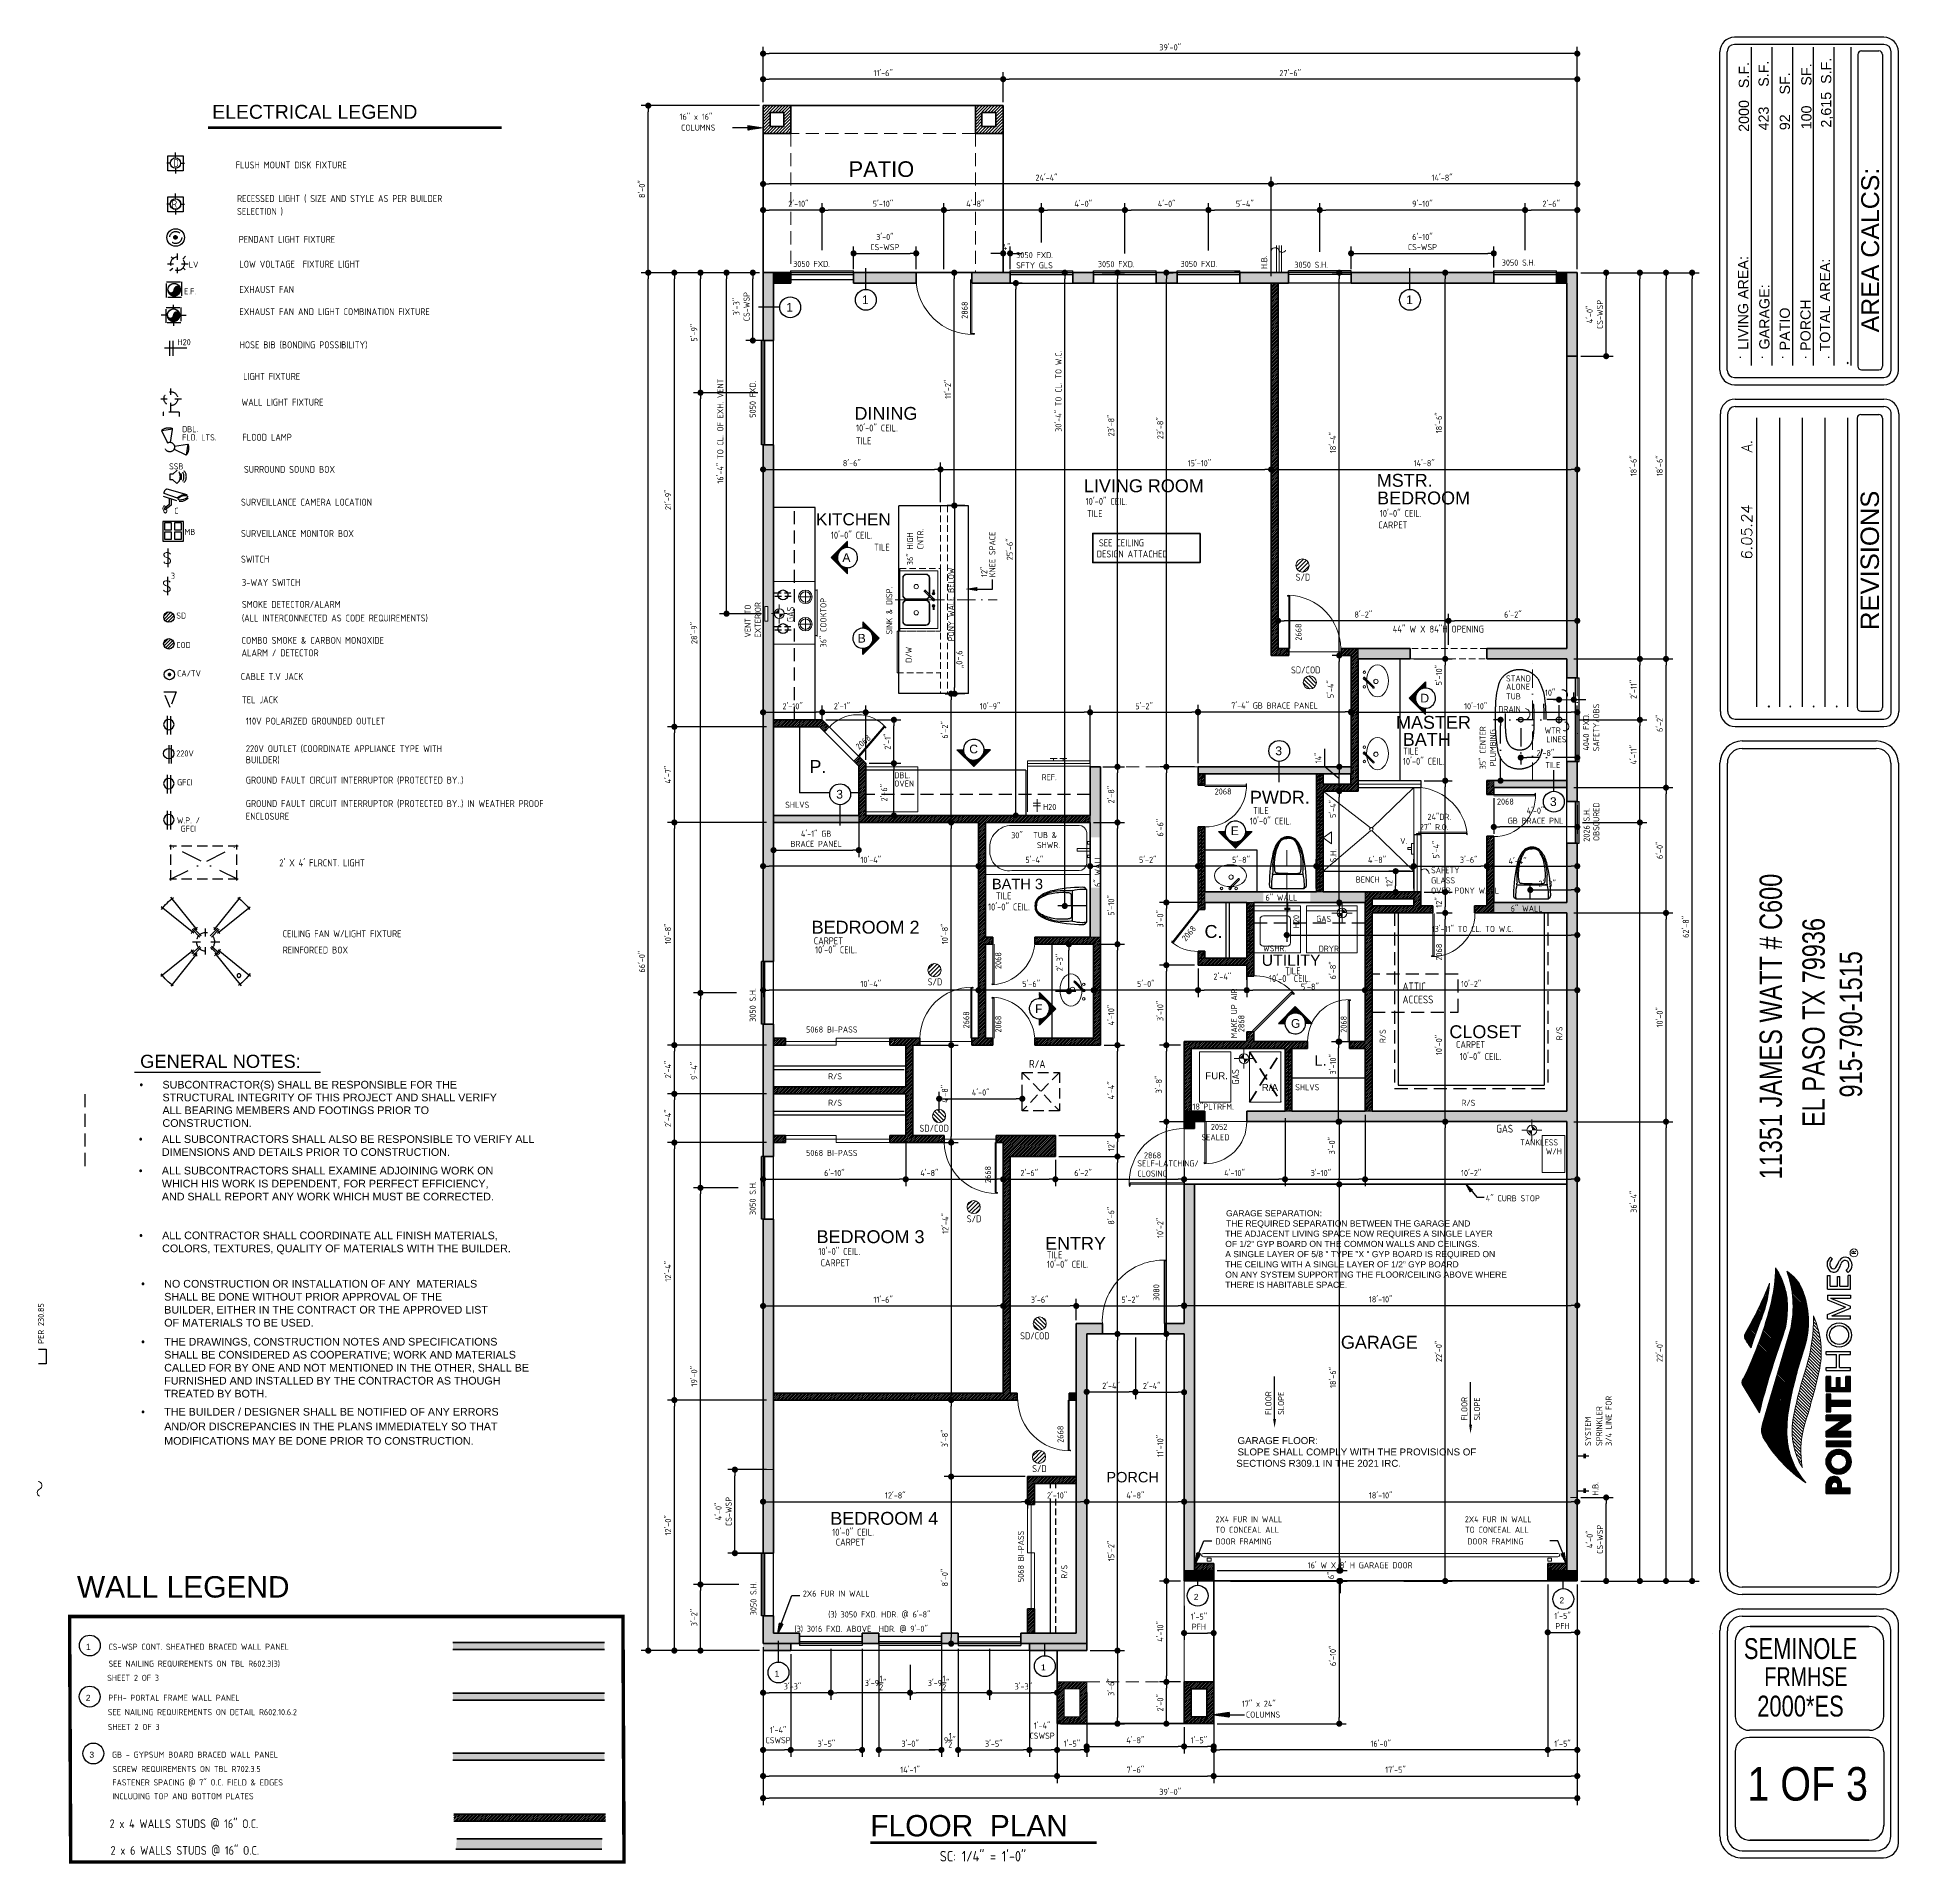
# Model space of a CAD drawing. Header units: feet. Extents: x 57903 to 63568, y -124112 to -112262.
# Drawn here: x 57903 to 58973, y -113311 to -112262 of the extents above.
import ezdxf
from ezdxf import colors
from ezdxf.entities.mleader import LeaderData, LeaderLine
from ezdxf.enums import TextEntityAlignment as Align
from ezdxf.math import Vec2, Vec3

# ---------------------------------------------------------------- set-up
doc = ezdxf.new("R2010")
doc.units = ezdxf.units.FT
doc.header["$LTSCALE"] = 30
doc.header["$MEASUREMENT"] = 0
for name, pattern in [('DASHDOT', [1, 0.5, -0.25, 0, -0.25]), ('DASHED', [0.75, 0.5, -0.25]), ('DASHED2', [0.375, 0.25, -0.125]), ('HIDDEN', [0.375, 0.25, -0.125]), ('HIDDEN2', [0.1875, 0.125, -0.0625]), ('Solid', [0]), ('WIRE', [2.9, 2.5, -0.2, 0, -0.2]), ('WIRE3', [0.59, 0.35, -0.12, 0, -0.12])]:
    doc.linetypes.add(name, pattern=pattern)
for name, color, linetype, lineweight in [('2', 2, 'Continuous', 35), ('CDRAFT0', 7, 'Continuous', 18), ('DIMS', 137, 'Continuous', 15), ('DOORS', 157, 'Continuous', 9), ('DOORTEXT', 253, 'Continuous', 20), ('DUCTS', 7, 'Continuous', 35), ('ELECTRICAL WALLS', 65, 'Continuous', 9), ('FIXTURES', 2, 'Continuous', 15), ('HATCH', 123, 'Continuous', 0), ('L1', 251, 'Continuous', 13), ('logo', 7, 'Continuous', 20), ('MISC', 3, 'Continuous', 30), ('PLN LBLS', 7, 'Continuous', 40), ('ROOM LBLS', 253, 'Continuous', 30), ('TEXT LBLS', 81, 'Continuous', 18), ('WALLS', 7, 'Continuous', 60), ('WINDWS LBLS', 121, 'Continuous', 18)]:
    doc.layers.add(name, color=color, linetype=linetype, lineweight=lineweight)
for name, color, linetype in [('BORDER', 5, 'Continuous'), ('CABS-FLOORPLAN', 4, 'Continuous'), ('DIM', 4, 'Continuous'), ('ELECTRICAL', 164, 'HIDDEN'), ('ELECTRICAL WIRING', 137, 'WIRE3'), ('TEXT', 7, 'Continuous'), ('WIN', 2, 'Continuous'), ('WINS', 121, 'Continuous')]:
    doc.layers.add(name, color=color, linetype=linetype)
doc.styles.add('ARCH', font='ARCHITXT.SHX')
doc.styles.add('L80', font='simplex', dxfattribs={"height": 4})
doc.styles.add('ROMANS', font='romans')
doc.styles.add('ROMANT', font='ROMANT.shx')
doc.styles.add('RS', font='ROMANS.SHX', dxfattribs={"oblique": 5})
doc.styles.add('SWIS72', font='swissel.ttf', dxfattribs={"height": 4.5})
doc.styles.add('TEXT1', font='ARCHITXT.shx')
doc.dimstyles.new('ARCHITECTURAL', dxfattribs={"dimtxt": 3.5, "dimasz": 3.5, "dimexe": 4, "dimexo": 2, "dimgap": 1.5, "dimtad": 1, "dimdec": 1, "dimzin": 3, "dimdsep": 46, "dimlunit": 4, "dimtxsty": 'ARCH', "dimblk": 'DOT', "dimcen": 0.0625, "dimadec": 0, "dimazin": 0, "dimtfac": 1, "dimtdec": 1, "dimtix": 1, "dimtofl": 0, "dimtmove": 1, "dimatfit": 2, "dimldrblk": 'DOTSMALL', "dimfxl": 1, "dimtolj": 1, "dimtzin": 0, "dimarcsym": 0})
pattern_1 = [(45, (-27825.7921, 10814.1042), (-0.883883476, 0.883883476), [])]
pattern_2 = [(291.159625, (57893.12582, -113642.08895), (-0.1165723, -0.045120936), [])]
pattern_3 = [(45, (-4579.40192, 10781.86935), (-0.08838834765, 0.08838834765), [])]
pattern_4 = [(45, (-4579.4019, 10781.86935), (-0.530330086, 0.530330086), [])]
pattern_5 = [(45, (-27843.7769, 9531.03354), (-0.530330086, 0.530330086), [])]
pattern_6 = [(45, (-4769.7873, 7351.452), (-0.530330086, 0.530330086), [])]

msp = doc.modelspace()

# ---------------------------------------------------------------- texts
at = {"color": 2, "style": 'ROMANT', "width": 1.5}
for height, p in [(6.25, (58943.55, -112450.81, -0.03)), (6.42, (58898.33, -112648.38, -0.03)), (6.42, (58910.73, -112648.38, -0.03)), (6.42, (58924.16, -112648.38, -0.03)), (6.42, (58937.28, -112648.38, -0.03))]:
    msp.add_text('.', height=height, rotation=90, dxfattribs=at).set_placement(p)
at = {"layer": 'DIM'}
for s, height, style, p in [('2000   S.F.', 5.8771, 'SWIS72', (58886.59, -112315.95, -0.03)), ('423     S.F.', 5.8771, 'SWIS72', (58897.96, -112315.14, -0.03)), ('2,615  S.F.', 5.8771, 'SWIS72', (58933.87, -112313.51, -0.03)), ('92     SF.', 5.877, 'SWIS72', (58910.16, -112315.01, -0.03)), ('100     SF.', 5.8771, 'SWIS72', (58922.52, -112314.52, -0.03)), ('AREA CALCS:', 10.244, 'SWIS72', (58961.37, -112431.22, -0.03)), ('LIVING AREA:                            ', 5.8771, 'SWIS72', (58886.14, -112441.22, -0.03)), ('TOTAL AREA:', 5.8771, 'SWIS72', (58933.23, -112442.19, -0.03)), ('GARAGE:', 5.877, 'SWIS72', (58898.37, -112441.07, -0.03)), ('PORCH', 5.877, 'SWIS72', (58922.03, -112441.88, -0.03)), ('PATIO', 5.877, 'SWIS72', (58910.1, -112441.56, -0.03)), ('.', 4.68, 'SWIS72', (58882.04, -112446.45, -0.03)), ('.', 4.68, 'SWIS72', (58894.56, -112446.47, -0.03)), ('.', 4.68, 'SWIS72', (58906.38, -112446.49, -0.03)), ('.', 4.68, 'SWIS72', (58919.49, -112446.49, -0.03)), ('.', 4.68, 'SWIS72', (58932.83, -112446.48, -0.03)), ('REVISIONS', 10.529, 'SWIS72', (58961.29, -112602.29, -0.03)), ('R', 2.23, 'L80', (58948, -112961.08, -0.03))]:
    msp.add_text(s, height=height, rotation=90, dxfattribs=dict(at, style=style)).set_placement(p)
at = {"layer": 'DIM', "style": 'RS', "oblique": 5}
msp.add_text('6.05.24      A.', height=6.1174, rotation=90, dxfattribs=at).set_placement((58888.37, -112561.91))
at = {"layer": 'DIM', "style": 'SWIS72', "width": 0.751582}
for s, p in [('11351 JAMES WATT # C600', (58905.54, -112918.02)), ('EL PASO TX 79936', (58930.17, -112887.94)), ('915-790-1515', (58951.59, -112870.98))]:
    msp.add_text(s, height=12.8638, rotation=90, dxfattribs=at).set_placement(p)
at = {"layer": 'DIM', "style": 'SWIS72'}
for s, height, p in [('GENERAL NOTES:', 7.5292, (57961.83, -112853.96)), ('GARAGE SEPARATION: ', 3.5, (58586.01, -112939.27)), ('THE ADJACENT LIVING SPACE NOW REQUIRES A SINGLE LAYER ', 3.5, (58585.55, -112951.01)), ('THE REQUIRED SEPARATION BETWEEN THE GARAGE AND ', 3.5, (58586.01, -112945.14)), ('A SINGLE LAYER OF 5/8 " TYPE "X " GYP BOARD IS REQUIRED ON ', 3.5, (58585.55, -112962.76)), ('OF 1/2” GYP BOARD ON THE COMMON WALLS AND CEILINGS.', 3.5, (58585.55, -112956.89)), ('THE CEILING WITH A SINGLE LAYER OF 1/2” GYP BOARD', 3.5, (58585.55, -112968.63)), ('ON ANY SYSTEM SUPPORTING THE FLOOR/CEILING ABOVE WHERE ', 3.5, (58585.55, -112974.5)), ('THERE IS HABITABLE SPACE.', 3.5, (58585.55, -112980.38)), ('GARAGE FLOOR:', 4, (58592.62, -113070.2)), (' SECTIONS R309.1 IN THE 2021 IRC.', 4, (58590.33, -113083.25)), ('SLOPE SHALL COMPLY WITH THE PROVISIONS OF', 4, (58592.62, -113076.72))]:
    msp.add_text(s, height=height, dxfattribs=at).set_placement(p)
at = {"layer": 'DIM', "style": 'SWIS72', "width": 0.751582}
for s, p in [('SEMINOLE', (58883.67, -113193.74, -0.03)), ('2000*ES', (58891.34, -113226.79, -0.03))]:
    msp.add_text(s, height=12, dxfattribs=at).set_placement(p)
msp.add_text('FRMHSE', height=10.8, dxfattribs=at).set_placement((58919.37, -113209.25, 0), align=Align.CENTER)
msp.add_text('1 OF 3', height=19.257, dxfattribs=at).set_placement((58885.74, -113275.11, -0.03), (58954.98, -113275.11, -0.03), align=Align.FIT)
at = {"layer": 'DIMS', "linetype": 'Solid', "insert": (57961.45, -112861.42), "char_height": 4.40669, "width": 209.7701, "attachment_point": 1, "style": 'SWIS72'}
msp.add_mtext('\\pxi-3,l3,t3;{\\fSymbol|b0|i0|c2|p18;·^I}SUBCONTRACTOR(S) SHALL BE RESPONSIBLE FOR THE STRUCTURAL INTEGRITY OF THIS PROJECT AND SHALL VERIFY ALL BEARING MEMBERS AND FOOTINGS PRIOR TO CONSTRUCTION.', dxfattribs=at)
at = {"layer": 'DIMS', "linetype": 'Solid', "char_height": 4.40669, "attachment_point": 1, "style": 'SWIS72'}
for s, insert, width, line_spacing_factor in [('\\pxi-3,l3,t3;{\\fSymbol|b0|i0|c2|p18;·^I}ALL SUBCONTRACTORS SHALL ALSO BE RESPONSIBLE TO VERIFY ALL DIMENSIONS AND DETAILS PRIOR TO CONSTRUCTION.', (57961.14, -112892.67), 234.619, 1.015822), ('\\pxi-3,l3,t3;{\\fSymbol|b0|i0|c2|p18;·^I}ALL SUBCONTRACTORS SHALL EXAMINE ADJOINING WORK ON WHICH HIS WORK IS DEPENDENT, FOR PERFECT EFFICIENCY, AND SHALL REPORT ANY WORK WHICH MUST BE CORRECTED.', (57961.1, -112910.81), 212.5968, 1.015822), ('\\pxi-3,l3,t3;{\\fSymbol|b0|i0|c2|p18;·^I}ALL CONTRACTOR SHALL COORDINATE ALL FINISH MATERIALS, COLORS, TEXTURES, QUALITY OF MATERIALS WITH THE BUILDER.', (57961.26, -112948.04), 217.5436, 1.015822), ('\\pxi-3,l3,t3;{\\fSymbol|b0|i0|c2|p18;·^I}NO CONSTRUCTION OR INSTALLATION OF ANY  MATERIALS SHALL BE DONE WITHOUT PRIOR APPROVAL OF THE BUILDER, EITHER IN THE CONTRACT OR THE APPROVED LIST OF MATERIALS TO BE USED.', (57962.46, -112975.84), 199.8826, 1.015822), ('\\pxi-3,l3,t3;{\\fSymbol|b0|i0|c2|p18;·^I}THE DRAWINGS, CONSTRUCTION NOTES AND SPECIFICATIONS SHALL BE CONSIDERED AS COOPERATIVE; WORK AND MATERIALS CALLED FOR BY ONE AND NOT MENTIONED IN THE OTHER, SHALL BE FURNISHED AND INSTALLED BY THE CONTRACTOR AS THOUGH TREATED BY BOTH.', (57962.46, -113009.16), 223.2141, 1.015822), ('\\pxi-3,l3,t3;{\\fSymbol|b0|i0|c2|p18;·^I}THE BUILDER / DESIGNER SHALL BE NOTIFIED OF ANY ERRORS AND/OR DISCREPANCIES IN THE PLANS IMMEDIATELY SO THAT MODIFICATIONS MAY BE DONE PRIOR TO CONSTRUCTION.', (57962.46, -113049.44), 225.3171, 1.138167)]:
    msp.add_mtext(s, dxfattribs=dict(at, insert=insert, width=width, line_spacing_factor=line_spacing_factor))
at = {"layer": 'DOORTEXT', "color": 7, "style": 'TEXT1'}
for s, height, p in [('FLUSH MOUNT DISK FIXTURE', 4, (58016.7, -112337.01, 0.03)), ('PENDANT LIGHT FIXTURE ', 4, (58018.49, -112379.76, 0.03)), ('LV', 3.5, (57989.8, -112394.01, 0.03)), ('LOW VOLTAGE  FIXTURE LIGHT ', 4, (58018.87, -112394.01, 0.03)), ('EXHAUST FAN', 4, (58018.87, -112408.59, 0.03)), ('E.F.', 3.5, (57987.1, -112409.39, 0.03)), ('EXHAUST FAN AND LIGHT COMBINATION FIXTURE ', 4, (58018.87, -112421.32, 0.03)), ('H20', 3.5, (57983.31, -112438.59, 0.03)), ('HOSE BIB (BONDING POSSIBILITY)', 4, (58018.98, -112440.38, 0.03)), ('LIGHT FIXTURE', 4, (58021.06, -112458.54, 0.03)), ('WALL LIGHT FIXTURE', 4, (58020.04, -112473.38, 0.03)), ('DBL.', 3.5, (57985.94, -112488.6, 0.03)), ('FLD. LTS.', 3.5, (57985.94, -112493.36, 0.03)), ('FLOOD LAMP', 4, (58020.62, -112493.53, 0.03)), ('SSB', 3.5, (57978.45, -112510, 0.03)), ('SURROUND SOUND BOX ', 4, (58021.49, -112511.96, 0.03)), ('C', 3.5, (57981.43, -112535.55, 0.03)), ('SURVEILLANCE CAMERA LOCATION ', 4, (58019.81, -112530.82, 0.03)), ('MB', 3.5, (57987.32, -112547.67, 0.03)), ('SURVEILLANCE MONITOR BOX', 4, (58019.81, -112548.84, 0.03)), ('SWITCH', 4, (58019.81, -112563.58, 0.03)), ('3', 3.5, (57979.51, -112572.87, 0.03)), ('3-WAY SWITCH', 4, (58020.32, -112576.97, 0.03)), ('SD', 3.5, (57982.63, -112595.75, 0.03)), ('COD', 3.5, (57982.64, -112612.66, 0.03)), ('CA/TV', 3.5, (57983.08, -112628.98, 0.03)), ('CABLE T.V JACK', 4, (58019.69, -112630.99, 0.03)), ('STAND', 3.5, (58746.94, -112631.89)), ('TEL JACK', 4, (58020.32, -112644.38, 0.03)), ('ALONE', 3.5, (58746.94, -112636.61)), ('TUB', 3.5, (58746.94, -112642.18)), ('DRAIN', 3.5, (58742.58, -112649.5)), ('110V POLARIZED GROUNDED OUTLET', 4, (58022.58, -112656.63, 0.03)), ('WTR', 3.5, (58769.1, -112661.78)), ('220V', 3.5, (57982.62, -112674.98, 0.03)), ('LINES', 3.5, (58770.07, -112666.88)), ('GFCI', 3.5, (57983.09, -112691.61, 0.03)), ('GROUND FAULT CIRCUIT INTERRUPTOR (PROTECTED BY..)', 4, (58022.58, -112690.56, 0.03)), ('2068', 3.5, (58579.49, -112696.84)), ('2068', 3.5, (58741.75, -112702.65)), ('W.P. /', 3.5, (57982.95, -112713.49, 0.03)), (' GFCI', 3.5, (57982.95, -112718.22, 0.03)), ('27" R.O.', 3.5, (58697.36, -112717.32)), ('24"DR.', 3.5, (58701.8, -112711.43)), ("2' X 4' FLRCNT. LIGHT ", 4, (58041.83, -112738.13, 0.03)), ('2052', 3.5, (58577.3, -112889.64)), ('SEALED ', 3.5, (58571.9, -112895.6)), ('TANKLESS', 3.5, (58755.09, -112898.56)), ('W/H', 3.5, (58769.83, -112903.7))]:
    msp.add_text(s, height=height, dxfattribs=at).set_placement(p)
for s, rotation, p in [('2868', 90, (58437.52, -112423.4)), ('2668', 90, (58629.39, -112608.37)), ('2068', 41.62745, (58374.98, -112671.26)), ('2068', 49.93798, (58562.84, -112781.48)), ('2068', 90, (58456.82, -112797.14)), ('2068', 90, (58710.19, -112792.28)), ('MAKE UP AIR', 90, (58592.39, -112836.98)), ('2668', 90, (58438.4, -112831.28)), ('2068', 90, (58456.85, -112833.67)), ('2868', 90, (58596.55, -112833.46)), ('2068', 90, (58655.41, -112833.76)), ('2668', 90, (58450.87, -112920.15)), ('2668', 90, (58492.59, -113069.44))]:
    msp.add_text(s, height=3.5, rotation=rotation, dxfattribs=at).set_placement(p)
for p in [(58359.38, -112833.66), (58359.38, -112904.58)]:
    msp.add_text('5068 BI-PASS', height=3.5, dxfattribs=at).set_placement(p, align=Align.CENTER)
at = {"layer": 'DOORTEXT', "color": 0, "style": 'TEXT1'}
msp.add_text('2868', height=3.5, dxfattribs=at).set_placement((58538.82, -112906.01))
msp.add_text('3080', height=3.5, rotation=90, dxfattribs=at).set_placement((58547.66, -112987.92, 0.01))
at = {"layer": 'DOORTEXT', "color": 7, "style": 'TEXT1'}
msp.add_text('5068 BI-PASS', height=3.5, rotation=90, dxfattribs=at).set_placement((58469.85, -113134.75), align=Align.CENTER)
at = {"layer": 'DOORTEXT', "color": 7, "linetype": 'Solid', "char_height": 4, "attachment_point": 1, "style": 'TEXT1'}
for s, insert, width, line_spacing_factor in [('RECESSED LIGHT ( SIZE AND STYLE AS PER BUILDER SELECTION )', (58017.52, -112352.28, 0.03), 121.7486, 1.108638), ('SMOKE DETECTOR/ALARM  \\P(ALL INTERCONNECTED AS CODE REQUIREMENTS)', (58020.32, -112585.55, 0.03), 151.7379, 1.17851), ('COMBO SMOKE & CARBON MONOXIDE ALARM / DETECTOR', (58020.13, -112606.25, 0.03), 94.7571, 1.074444), ('220V OUTLET (COORDINATE APPLIANCE TYPE WITH BUILDER)', (58022.58, -112668.49, 0.03), 120.6, 0.963114), ('GROUND FAULT CIRCUIT INTERRUPTOR (PROTECTED BY..) IN WEATHER PROOF ENCLOSURE', (58022.58, -112700.04, 0.03), 175.1571, 1.096065), ('CEILING FAN W/LIGHT FIXTURE REINFORCED BOX', (58043.76, -112774.85, 0.03), 93.2257, 1.40586)]:
    msp.add_mtext(s, dxfattribs=dict(at, insert=insert, width=width, line_spacing_factor=line_spacing_factor))
at = {"layer": 'DOORTEXT', "color": 7, "insert": (58734.2, -112599.76), "char_height": 4, "attachment_point": 3, "style": 'TEXT1'}
msp.add_mtext_dynamic_manual_height_columns('44" W X 84"H OPENING', width=51.4587, gutter_width=47.59, heights=[0], dxfattribs=at)
at = {"layer": 'DOORTEXT', "color": 7, "insert": (58703.86, -112738.63), "char_height": 3.5, "width": 57.285, "attachment_point": 1, "style": 'TEXT1'}
msp.add_mtext('SAFETY\\PGLASS\\POVER PONY WALL', dxfattribs=at)
at = {"layer": 'DOORTEXT', "color": 0, "linetype": 'Solid', "insert": (58535.01, -112907.13), "char_height": 3.5, "width": 66.665, "attachment_point": 1, "style": 'TEXT1'}
msp.add_mtext('SELF-LATCHING/\\PCLOSING', dxfattribs=at)
at = {"layer": 'ELECTRICAL', "style": 'ARCH'}
msp.add_text('D', height=4.27, dxfattribs=at).set_placement((57980.94, -112335.95, 0.03))
at = {"layer": 'ROOM LBLS'}
for s, height, style, p in [('ELECTRICAL LEGEND', 8, 'SWIS72', (58003.23, -112308.44, 0.03)), ('PATIO', 9, 'SWIS72', (58369.05, -112341.88, 0)), ('PATIO', 9, 'SWIS72', (58369.05, -112341.88, 0)), ('DINING ', 7.4, 'SWIS72', (58372.43, -112481.48, 0)), ('LIVING ROOM', 7.4004, 'SWIS72', (58504.3, -112523.08)), ('MSTR.', 7.4, 'SWIS72', (58672.63, -112519.97)), ('BEDROOM', 7.4, 'SWIS72', (58672.85, -112530.09)), ('KITCHEN ', 7, 'SWIS72', (58350.34, -112542.13)), ('MASTER', 7.4, 'SWIS72', (58683.71, -112659.07)), ('BATH', 7.4, 'SWIS72', (58687.59, -112668.87)), ('P.', 7.4, 'SWIS72', (58346.56, -112684.43)), ('PWDR.', 7.4, 'SWIS72', (58599.72, -112702.12)), ('BENCH ', 3.5, 'TEXT1', (58660.57, -112747.44)), ('BEDROOM 2', 7.4, 'SWIS72', (58347.82, -112776.8, 0)), ('C.', 7.4, 'SWIS72', (58573.64, -112779.25)), ('UTILITY ', 6.5, 'SWIS72', (58606.52, -112795.3)), ('CLOSET', 7.4, 'SWIS72', (58714.39, -112836.88)), ('L.', 6, 'SWIS72', (58636.84, -112852.73)), ('FUR.', 4, 'SWIS72', (58574.07, -112860.48, -0.03)), ('R/A', 4, 'SWIS72', (58606.55, -112867.26)), ('BEDROOM 3', 7.4, 'SWIS72', (58350.64, -112954.69, 0)), ('ENTRY ', 7.4, 'SWIS72', (58481.97, -112958.51)), ('GARAGE ', 7.4, 'SWIS72', (58652.01, -113015.37, -0.05)), ('PORCH', 6, 'SWIS72', (58517.2, -113092.21)), ('BEDROOM 4', 7.4, 'SWIS72', (58358.54, -113116.58, 0)), ('WALL LEGEND', 12.2976, 'SWIS72', (57925.51, -113158.41, -0.03)), ('FLOOR  PLAN', 12.2976, 'SWIS72', (58381.53, -113295.69, -0.03))]:
    msp.add_text(s, height=height, dxfattribs=dict(at, style=style)).set_placement(p)
at = {"layer": 'ROOM LBLS', "linetype": 'Solid', "insert": (58451.45, -112745.26), "char_height": 6, "attachment_point": 1, "style": 'SWIS72'}
msp.add_mtext_dynamic_manual_height_columns('BATH 3', width=40.6426, gutter_width=30, heights=[0], dxfattribs=at)
at = {"layer": 'TEXT'}
for s, height, style, p in [('16" x 16"', 3.5, 'TEXT1', (58271.86, -112309.03)), ('COLUMNS', 3.5, 'TEXT1', (58272.78, -112315.28)), ('1', 5, 'SWIS72', (58333.25, -112419.28)), ('1', 5, 'SWIS72', (58376.73, -112415)), ('1', 5, 'SWIS72', (58689.5, -112415)), ('A', 5, 'SWIS72', (58365.46, -112563.16)), ('B', 5, 'SWIS72', (58374.27, -112609.5)), ('D', 5, 'SWIS72', (58697.7, -112643.95)), ('C', 5, 'SWIS72', (58438.41, -112673.2)), ('3', 5, 'SWIS72', (58614.33, -112674.25)), ('TILE ', 3.5, 'TEXT1', (58769.52, -112681.65)), ('DBL.', 3.5, 'TEXT1', (58395.31, -112687.5)), ('OVEN', 3.5, 'TEXT1', (58395.31, -112692.29)), ('REF.', 3.5, 'TEXT1', (58480.03, -112688.63, 0.72)), ('SHLVS', 3.5, 'TEXT1', (58332.63, -112704.49)), ('3', 5, 'SWIS72', (58361.93, -112699.17)), ('H20', 3.5, 'TEXT1', (58480.84, -112705.73, 0.72)), ('3', 5, 'SWIS72', (58772.18, -112703.45)), ('E', 5, 'SWIS72', (58588.76, -112720.2)), ('30"', 3.5, 'TEXT1', (58462.48, -112721.98)), ('TUB &', 3.5, 'TEXT1', (58475.15, -112721.91)), ('TUB &', 3.5, 'TEXT1', (58475.15, -112721.91)), ('SHWR.', 3.5, 'TEXT1', (58477.33, -112727.66)), ('V.', 3.5, 'TEXT1', (58686.1, -112725.33)), ('V.', 3.5, 'TEXT1', (58686.1, -112725.33)), ('6" WALL ', 3.5, 'TEXT1', (58608.66, -112757.86)), ('6" WALL ', 3.5, 'TEXT1', (58749.61, -112764.12)), ('WSHR. ', 3.5, 'TEXT1', (58607.31, -112787.04)), ('DRYR.', 3.5, 'TEXT1', (58639.27, -112787.22)), ('F', 5, 'SWIS72', (58476.22, -112822.46)), ('G', 5, 'SWIS72', (58623.32, -112830.92)), ('R/S', 3.5, 'TEXT1', (58357.32, -112860.59)), ('SHLVS', 3.5, 'TEXT1', (58625.8, -112866.85)), ('R/S', 3.5, 'TEXT1', (58357.32, -112875.75)), ('18"PLTRFM.', 3.5, 'TEXT1', (58566.73, -112877.97)), ('R/S', 3.5, 'TEXT1', (58721.37, -112875.8)), ('4" CURB STOP', 3.5, 'TEXT1', (58735.34, -112930.67)), ('2X4 FUR IN WALL', 3.5, 'TEXT1', (58579.92, -113115.17)), ('TO CONCEAL ALL', 3.5, 'TEXT1', (58579.92, -113121.18)), ('2X4 FUR IN WALL', 3.5, 'TEXT1', (58723.23, -113115.17)), ('TO CONCEAL ALL', 3.5, 'TEXT1', (58723.37, -113121.18)), ('DOOR FRAMING', 3.5, 'TEXT1', (58579.92, -113127.91)), ('DOOR FRAMING', 3.5, 'TEXT1', (58724.67, -113127.91)), ('2X6 FUR IN WALL', 3.5, 'TEXT1', (58342.75, -113157.87)), ('2', 3.5, 'SWIS72', (58567.46, -113159.8)), ('2', 3.5, 'SWIS72', (58777.63, -113161.77)), ('1', 3.5, 'SWIS72', (57930.65, -113188.48)), ('1', 3.5, 'SWIS72', (58479.62, -113200.32)), ('1', 3.5, 'SWIS72', (58326.51, -113203.94)), ('2', 3.5, 'SWIS72', (57930.59, -113217.82)), ('17" x 24"', 3.5, 'TEXT1', (58595.05, -113221.18)), ('COLUMNS', 3.5, 'TEXT1', (58597.43, -113227.42)), ('3', 3.5, 'SWIS72', (57932.68, -113250.5)), ('SC: 1/4" = 1\'-0"', 6, 'TEXT1', (58421.48, -113310.08, -0.03))]:
    msp.add_text(s, height=height, dxfattribs=dict(at, style=style)).set_placement(p)
for s, style, p in [('H.B.', 'TEXT1', (58609.66, -112394.83)), ('36" HIGH', 'TEXT1', (58406.13, -112565.03)), (' CNTR.', 'TEXT1', (58412.07, -112558.1)), ('KNEE SPACE', 'TEXT1', (58453.42, -112572, -0.92)), ('PONY WALL BELOW ', 'TEXT1', (58429.71, -112608.73, -0.23)), ('12"', 'TEXT1', (58448.72, -112571.82, -0.92)), ('SINK & DISP.', 'TEXT1', (58394.17, -112604.87)), ('VENT TO', 'TEXT1', (58312.81, -112606.57, -0.5)), ('EXTERIOR', 'TEXT1', (58318.63, -112606.57, -0.5)), ('36" COOKTOP', 'TEXT1', (58356.33, -112612.34, -0.5)), ('D/W', 'TEXT1', (58405.38, -112621.14, -2.11)), ('S.H.', 'TEXT1', (58649.44, -112735.79)), ('H20', 'TEXT1', (58628.09, -112773.68)), ('R/S', 'TEXT1', (58677.79, -112839.73)), ('R/S', 'TEXT1', (58779.39, -112838.1)), (' PER 230.85', 'ARCH', (57906.59, -113014.74)), ('FLOOR', 'TEXT1', (58612.13, -113053.41)), ('SLOPE ', 'TEXT1', (58619.39, -113053.41)), ('FLOOR', 'TEXT1', (58724.78, -113056.67)), ('SLOPE ', 'TEXT1', (58732.03, -113056.67)), ('3/4 LINE FOR ', 'TEXT1', (58807.7, -113071.28)), ('SYSTEM ', 'TEXT1', (58795.8, -113071.27)), ('SPRINKLER  ', 'TEXT1', (58802.27, -113071.28)), ('H.B.', 'TEXT1', (58800.08, -113099.87)), ('R/S', 'TEXT1', (58494.79, -113147.59))]:
    msp.add_text(s, height=3.5, rotation=90, dxfattribs=dict(at, style=style)).set_placement(p)
at = {"layer": 'TEXT', "color": 7, "style": 'TEXT1'}
msp.add_text('6" WALL ', height=3.5, rotation=90, dxfattribs=at).set_placement((58513.89, -112750.02))
for s, height, p in [('CS-WSP CONT. SHEATHED BRACED WALL PANEL', 3.5, (57943.64, -113188.44)), ('SEE NAILING REQUIREMENTS ON TBL R602.3(3) ', 3.5, (57943.64, -113198.15)), ('SHEET 2 OF 3', 3.5, (57942.9, -113206.3)), ('PFH- PORTAL FRAME WALL PANEL', 3.5, (57943.57, -113217.78)), ('SEE NAILING REQUIREMENTS ON DETAIL R602.10.6.2 ', 3.5, (57943.24, -113226.03)), ('SHEET 2 OF 3', 3.5, (57943.22, -113234.54)), ('GB - GYPSUM BOARD BRACED WALL PANEL ', 3.5, (57945.66, -113250.46)), ('SCREW REQUIREMENTS ON TBL R702.3.5', 3.5, (57946.1, -113258.71)), ('FASTENER SPACING @ 7" O.C. FIELD & EDGES ', 3.5, (57945.81, -113266.43)), ('INCLUDING TOP AND BOTTOM PLATES', 3.5, (57945.81, -113274.35)), ('2 x 4 WALLS STUDS @ 16" O.C. ', 5, (57944.27, -113290.91)), ('2 x 6 WALLS STUDS @ 16" O.C. ', 5, (57944.82, -113306.25))]:
    msp.add_text(s, height=height, dxfattribs=at).set_placement(p)
at = {"layer": 'TEXT', "color": 7, "linetype": 'Solid', "insert": (58687.44, -112804.9), "char_height": 4.5, "width": 48.0246, "attachment_point": 1, "style": 'TEXT1'}
msp.add_mtext('ATTIC\\PACCESS  ', dxfattribs=at)
at = {"layer": 'TEXT LBLS', "color": 253, "style": 'TEXT1'}
for s, p in [('10\'-0" CEIL.', (58373.3, -112488.19)), ('TILE', (58373.21, -112495.54)), ('10\'-0" CEIL.', (58505.28, -112530.36, 0)), ('TILE', (58506.08, -112537.39, 0)), ('10\'-0" CEIL.', (58674.35, -112537.26, 0)), ('CARPET', (58673.5, -112543.91, 0)), ('10\'-0" CEIL.', (58358.86, -112549.8, 0)), ('TILE', (58383.7, -112556.75, 0)), ('SEE CEILING ', (58512.93, -112554.19, 0)), ('DESIGN ATTACHED', (58511.7, -112560.59, 0)), ('TILE', (58687.74, -112673.94)), ('10\'-0" CEIL.', (58687.62, -112679.75)), ('TILE', (58601.53, -112708.1)), ('10\'-0" CEIL.', (58599.67, -112714.08)), ('TILE', (58453.76, -112757.09)), ('10\'-0" CEIL.', (58449.19, -112763.47)), ('CARPET', (58349.06, -112782.92)), ('10\'-0" CEIL.', (58349.74, -112788.1)), ('10\'-0" CEIL.', (58610.68, -112804.6)), ('TILE', (58619.92, -112800.19)), ('CARPET', (58718.19, -112842.52)), ('10\'-0" CEIL.', (58720.37, -112849.45)), ('10\'-0" CEIL.', (58351.65, -112961.47)), ('TILE', (58482.95, -112963.49, 0)), ('CARPET', (58352.97, -112968)), ('10\'-0" CEIL.', (58483.02, -112968.84, 0)), ('10\'-0" CEIL.', (58359.62, -113122.87)), ('CARPET', (58361.68, -113128.52))]:
    msp.add_text(s, height=4, dxfattribs=at).set_placement(p)
at = {"layer": 'TEXT LBLS', "ltscale": 0.5, "style": 'TEXT1'}
for s, height, p in [('S/D', 3.99, (58626.03, -112573.94)), ('SD/COD', 3.99, (58623.37, -112627.25)), ('S/D', 3.99, (58414.51, -112806.53)), ('R/A', 4.5, (58472.8, -112853.96)), ('SD/COD', 3.99, (58409.81, -112890.66)), ('S/D', 3.99, (58437, -112942.69)), ('SD/COD', 3.99, (58467.68, -113009.95)), ('S/D', 3.99, (58474.6, -113086.29))]:
    msp.add_text(s, height=height, dxfattribs=at).set_placement(p)
at = {"layer": 'TEXT LBLS', "style": 'TEXT1'}
for height, rotation, p in [(4, 90, (58337.63, -112597.76, -0.51)), (4.5, 360, (58741.3, -112891.16))]:
    msp.add_text('GAS', height=height, rotation=rotation, dxfattribs=at).set_placement(p)
msp.add_text('GAS', height=3.5, dxfattribs=at).set_placement((58637.84, -112770.08))
at = {"layer": 'TEXT LBLS', "ltscale": 0.5, "style": 'TEXT1'}
msp.add_text('GAS', height=3.99, rotation=90, dxfattribs=at).set_placement((58593.47, -112863.62))
at = {"layer": 'WINDWS LBLS', "color": 0, "style": 'TEXT1'}
for s, p in [('3050 FXD.', (58337.19, -112393.63)), ('3050 FXD.', (58465.38, -112388.55)), ('SFTY GLS', (58465.38, -112394.45)), ('3050 FXD.', (58512.34, -112393.75)), ('3050 FXD.', (58559.87, -112393.63)), ('3050 S.H.', (58625.26, -112394.12)), ('3050 S.H.', (58744.47, -112392.86))]:
    msp.add_text(s, height=3.5, dxfattribs=at).set_placement(p)
for s, p in [('5050 FXD.', (58315.67, -112480.29)), ('SAFETY/OBS', (58800.51, -112672.01)), ('4040 FXD.', (58794.72, -112671.6)), ('OBSCURED', (58800.6, -112723.54)), ('2026 S.H.', (58795, -112723.96)), ('3050 S.H.', (58315.67, -112827.53)), ('3050 S.H.', (58315.67, -112938.54)), ('3050 S.H.', (58316.12, -113168.61))]:
    msp.add_text(s, height=3.5, rotation=90, dxfattribs=at).set_placement(p)
at = {"layer": 'WINDWS LBLS', "color": 7, "style": 'TEXT1'}
msp.add_text("16' W X 8' H GARAGE DOOR", height=3.5, dxfattribs=at).set_placement((58632.9, -113141.62))
at = {"layer": 'WINDWS LBLS', "style": 'TEXT1'}
for s, p in [('(3) 3016 FXD. ABOVE  HDR. @ 9\'-0"', (58337.93, -113178.14)), ('(3) 3050 FXD. HDR. @ 6\'-8"', (58357.34, -113169.85))]:
    msp.add_text(s, height=3.5, dxfattribs=at).set_placement(p)

# ---------------------------------------------------------------- blocks, each defined once
blk = doc.blocks.new('TOILET1')
at = {"layer": 'CABS-FLOORPLAN', "color": 12}
for p, q in [((8.8, -10.2), (-8.8, -10.2)), ((-8.8, -10.2), (-8.7, -11.1)), ((8.8, -10.2), (8.7, -11.1))]:
    blk.add_line(p, q, dxfattribs=at)
blk.add_lwpolyline([(10.5, -3.1), (9.2, -2), (-9.2, -2), (-10.5, -3.1, 0.093331), (-10.7, -4.2, 0.061565), (-8.4, -23, 0.101081), (-5.5, -29, 0.125084), (-2.8, -31.2), (-1.9, -31.6), (-1, -31.7), (0, -31.8), (1, -31.7), (1.9, -31.6), (2.8, -31.2, 0.119506), (5.5, -29, 0.09972), (8.4, -23, 0.061521), (10.7, -4.2, 0.093352)], format="xyb", close=True, dxfattribs=at)
for points in [[(0, -10.7), (-2, -10.7), (-3.6, -10.7), (-4.8, -10.7), (-5.6, -10.8), (-6.2, -10.8), (-6.6, -10.9), (-6.8, -11), (-6.9, -11.1), (-6.9, -11.1), (-7, -11.1), (-7.1, -11.3), (-7.2, -11.4), (-7.3, -11.6), (-7.4, -11.8), (-7.5, -12.2), (-7.5, -12.6), (-7.6, -13.1), (-7.6, -13.1), (-7.6, -13.8), (-7.7, -14.5), (-7.7, -15.3), (-7.7, -16.2), (-7.7, -17.2), (-7.6, -18.2), (-7.6, -19.2), (-7.4, -20.3), (-7.4, -20.3), (-7.2, -21.3), (-7, -22.3), (-6.7, -23.3), (-6.5, -24.3), (-6.1, -25.2), (-5.8, -26), (-5.5, -26.8), (-5.2, -27.4), (-5.2, -27.4), (-4.9, -28), (-4.7, -28.4), (-4.4, -28.8), (-4.2, -29.1), (-4, -29.4), (-3.8, -29.6), (-3.7, -29.7), (-3.5, -29.9), (-3.5, -29.9), (-3.4, -30), (-3.3, -30.1), (-3.2, -30.1), (-3.1, -30.2), (-3, -30.3), (-2.9, -30.3), (-2.8, -30.4), (-2.7, -30.4), (-2.7, -30.4), (-2.5, -30.5), (-2.3, -30.6), (-2.1, -30.6), (-1.8, -30.7), (-1.5, -30.8), (-1.1, -30.8), (-0.6, -30.8), (0, -30.9)], [(0, -10.7), (2, -10.7), (3.6, -10.7), (4.8, -10.7), (5.6, -10.8), (6.2, -10.8), (6.6, -10.9), (6.8, -11), (6.9, -11.1), (6.9, -11.1), (7, -11.1), (7.1, -11.3), (7.2, -11.4), (7.3, -11.6), (7.4, -11.8), (7.5, -12.2), (7.5, -12.6), (7.6, -13.1), (7.6, -13.1), (7.6, -13.8), (7.7, -14.5), (7.7, -15.3), (7.7, -16.2), (7.7, -17.2), (7.6, -18.2), (7.6, -19.2), (7.4, -20.3), (7.4, -20.3), (7.2, -21.3), (7, -22.3), (6.7, -23.3), (6.5, -24.3), (6.1, -25.2), (5.8, -26), (5.5, -26.8), (5.2, -27.4), (5.2, -27.4), (4.9, -28), (4.7, -28.4), (4.4, -28.8), (4.2, -29.1), (4, -29.4), (3.8, -29.6), (3.7, -29.7), (3.5, -29.9), (3.5, -29.9), (3.4, -30), (3.3, -30.1), (3.2, -30.1), (3.1, -30.2), (3, -30.3), (2.9, -30.3), (2.8, -30.4), (2.7, -30.4), (2.7, -30.4), (2.5, -30.5), (2.3, -30.6), (2.1, -30.6), (1.8, -30.7), (1.5, -30.8), (1.1, -30.8), (0.6, -30.8), (0, -30.9)]]:
    blk.add_lwpolyline(points, dxfattribs=at)
for centre, radius, start, end in [((3.5, -4.5), 13, 168.7413, 180), ((19.7, -3.6), 29.2, 181.8205, 193.1357), ((-19.7, -3.6), 29.2, 346.8643, 358.1795), ((-3.5, -4.5), 13, 0, 11.2587), ((90.6, -14.6), 99.3, 177.9943, 180.6406), ((17.2, -15.4), 26, 180.6406, 209.1162), ((-17.2, -15.4), 26, 330.8838, 359.3594), ((-90.6, -14.6), 99.3, 359.3594, 2.0057), ((-0.1, -25.1), 6.11, 209.1162, 239.5441), ((0, -24.8), 6.48, 239.5441, 269.6202), ((0, -24.8), 6.48, 270.3798, 300.4559), ((0.1, -25.1), 6.11, 300.4559, 330.8838)]:
    blk.add_arc(centre, radius, start, end, dxfattribs=at)
blk = doc.blocks.new('_Dot')
at = {"layer": 'DIMS', "color": 0, "lineweight": -2}
blk.add_line((-0.5, 0), (-1, 0), dxfattribs=at)
at = {"layer": 'DIMS', "color": 0, "const_width": 0.5}
blk.add_lwpolyline([(-0.25, 0, 1), (0.25, 0, 1)], format="xyb", close=True, dxfattribs=at)
blk = doc.blocks.new('*D431')
at = {"layer": 'Defpoints', "color": 0, "linetype": 'Solid', "transparency": 16777216}
for p in [(58597.9, -112799.3), (58597.9, -112809.3), (58665.9, -112804.5)]:
    blk.add_point(p, dxfattribs=at)
at = {"layer": 'DIMS', "color": 0, "linetype": 'Solid', "lineweight": -2, "transparency": 16777216}
for p, q in [((58597.9, -112801.3), (58597.9, -112813.3)), ((58662.4, -112809.3), (58601.4, -112809.3)), ((58665.9, -112806.5), (58665.9, -112813.3))]:
    blk.add_line(p, q, dxfattribs=at)
at = {"layer": 'DIMS', "color": 0, "linetype": 'Solid', "lineweight": -2, "transparency": 16777216, "xscale": 3.5, "yscale": 3.5, "zscale": 3.5, "rotation": 180}
blk.add_blockref('_Dot', (58597.9, -112809.3), dxfattribs=at)
at = {"layer": 'DIMS', "color": 0, "linetype": 'Solid', "lineweight": -2, "transparency": 16777216, "xscale": 3.5, "yscale": 3.5, "zscale": 3.5}
blk.add_blockref('_Dot', (58665.9, -112809.3), dxfattribs=at)
at = {"layer": 'DIMS', "color": 0, "linetype": 'Solid', "transparency": 16777216, "insert": (58634.2, -112807.3), "char_height": 3.5, "attachment_point": 5, "style": 'ARCH'}
blk.add_mtext('\\A1;5\'-8"', dxfattribs=at)
blk = doc.blocks.new('_DotSmall')
at = {"layer": 'DIMS', "color": 0, "const_width": 0.5}
blk.add_lwpolyline([(-0.0625, 0, 1), (0.0625, 0, 1)], format="xyb", close=True, dxfattribs=at)
blk = doc.blocks.new('*D432')
at = {"layer": 'Defpoints', "color": 0, "linetype": 'Solid', "transparency": 16777216}
for p in [(58787.9, -112801), (58665.9, -112804.5), (58665.9, -112809.3)]:
    blk.add_point(p, dxfattribs=at)
at = {"layer": 'DIMS', "color": 0, "linetype": 'Solid', "lineweight": -2, "transparency": 16777216}
for p, q in [((58665.9, -112806.5), (58665.9, -112813.3)), ((58784.4, -112809.3), (58669.4, -112809.3)), ((58787.9, -112803), (58787.9, -112813.3))]:
    blk.add_line(p, q, dxfattribs=at)
at = {"layer": 'DIMS', "color": 0, "linetype": 'Solid', "lineweight": -2, "transparency": 16777216, "xscale": 3.5, "yscale": 3.5, "zscale": 3.5, "rotation": 180}
blk.add_blockref('_Dot', (58665.9, -112809.3), dxfattribs=at)
at = {"layer": 'DIMS', "color": 0, "linetype": 'Solid', "lineweight": -2, "transparency": 16777216, "xscale": 3.5, "yscale": 3.5, "zscale": 3.5}
blk.add_blockref('_Dot', (58787.9, -112809.3), dxfattribs=at)
at = {"layer": 'DIMS', "color": 0, "linetype": 'Solid', "transparency": 16777216, "insert": (58726.9, -112805.7), "char_height": 3.5, "attachment_point": 5, "style": 'ARCH'}
blk.add_mtext('\\A1;10\'-2"', dxfattribs=at)
blk = doc.blocks.new('*D433')
at = {"layer": 'Defpoints', "color": 0, "linetype": 'Solid', "transparency": 16777216}
for p in [(58569.9, -112794.9), (58597.9, -112799.3), (58569.9, -112809.3)]:
    blk.add_point(p, dxfattribs=at)
at = {"layer": 'DIMS', "color": 0, "linetype": 'Solid', "lineweight": -2, "transparency": 16777216}
for p, q in [((58569.9, -112796.9), (58569.9, -112813.3)), ((58594.4, -112809.3), (58573.4, -112809.3)), ((58597.9, -112801.3), (58597.9, -112813.3))]:
    blk.add_line(p, q, dxfattribs=at)
at = {"layer": 'DIMS', "color": 0, "linetype": 'Solid', "lineweight": -2, "transparency": 16777216, "xscale": 3.5, "yscale": 3.5, "zscale": 3.5, "rotation": 180}
blk.add_blockref('_Dot', (58569.9, -112809.3), dxfattribs=at)
at = {"layer": 'DIMS', "color": 0, "linetype": 'Solid', "lineweight": -2, "transparency": 16777216, "xscale": 3.5, "yscale": 3.5, "zscale": 3.5}
blk.add_blockref('_Dot', (58597.9, -112809.3), dxfattribs=at)
at = {"layer": 'DIMS', "color": 0, "linetype": 'Solid', "transparency": 16777216, "insert": (58583.9, -112801.5), "char_height": 3.5, "attachment_point": 5, "style": 'ARCH'}
blk.add_mtext('\\A1;2\'-4"', dxfattribs=at)
blk = doc.blocks.new('*D434')
at = {"layer": 'Defpoints', "color": 0, "linetype": 'Solid', "transparency": 16777216}
for p in [(58569.9, -112795.2), (58509.9, -112804.3), (58509.9, -112809.3)]:
    blk.add_point(p, dxfattribs=at)
at = {"layer": 'DIMS', "color": 0, "linetype": 'Solid', "lineweight": -2, "transparency": 16777216}
for p, q in [((58569.9, -112797.2), (58569.9, -112813.3)), ((58509.9, -112806.3), (58509.9, -112813.3)), ((58566.4, -112809.3), (58513.4, -112809.3))]:
    blk.add_line(p, q, dxfattribs=at)
at = {"layer": 'DIMS', "color": 0, "linetype": 'Solid', "lineweight": -2, "transparency": 16777216, "xscale": 3.5, "yscale": 3.5, "zscale": 3.5, "rotation": 180}
blk.add_blockref('_Dot', (58509.9, -112809.3), dxfattribs=at)
at = {"layer": 'DIMS', "color": 0, "linetype": 'Solid', "lineweight": -2, "transparency": 16777216, "xscale": 3.5, "yscale": 3.5, "zscale": 3.5}
blk.add_blockref('_Dot', (58569.9, -112809.3), dxfattribs=at)
at = {"layer": 'DIMS', "color": 0, "linetype": 'Solid', "transparency": 16777216, "insert": (58539.9, -112805.7), "char_height": 3.5, "attachment_point": 5, "style": 'ARCH'}
blk.add_mtext('\\A1;5\'-0"', dxfattribs=at)
blk = doc.blocks.new('*D435')
at = {"layer": 'Defpoints', "color": 0, "linetype": 'Solid', "transparency": 16777216}
for p in [(58443.7, -112801.5), (58443.7, -112809.3), (58509.9, -112803.9)]:
    blk.add_point(p, dxfattribs=at)
at = {"layer": 'DIMS', "color": 0, "linetype": 'Solid', "lineweight": -2, "transparency": 16777216}
for p, q in [((58443.7, -112803.5), (58443.7, -112813.3)), ((58506.4, -112809.3), (58447.2, -112809.3)), ((58509.9, -112805.9), (58509.9, -112813.3))]:
    blk.add_line(p, q, dxfattribs=at)
at = {"layer": 'DIMS', "color": 0, "linetype": 'Solid', "lineweight": -2, "transparency": 16777216, "xscale": 3.5, "yscale": 3.5, "zscale": 3.5, "rotation": 180}
blk.add_blockref('_Dot', (58443.7, -112809.3), dxfattribs=at)
at = {"layer": 'DIMS', "color": 0, "linetype": 'Solid', "lineweight": -2, "transparency": 16777216, "xscale": 3.5, "yscale": 3.5, "zscale": 3.5}
blk.add_blockref('_Dot', (58509.9, -112809.3), dxfattribs=at)
at = {"layer": 'DIMS', "color": 0, "linetype": 'Solid', "transparency": 16777216, "insert": (58474, -112805.7), "char_height": 3.5, "attachment_point": 5, "style": 'ARCH'}
blk.add_mtext('\\A1;5\'-6"', dxfattribs=at)
blk = doc.blocks.new('*D436')
at = {"layer": 'Defpoints', "color": 0, "linetype": 'Solid', "transparency": 16777216}
for p in [(58319.9, -112789.1), (58319.9, -112809.3), (58443.7, -112801.5)]:
    blk.add_point(p, dxfattribs=at)
at = {"layer": 'DIMS', "color": 0, "linetype": 'Solid', "lineweight": -2, "transparency": 16777216}
for p, q in [((58319.9, -112791.1), (58319.9, -112813.3)), ((58440.2, -112809.3), (58323.4, -112809.3)), ((58443.7, -112803.5), (58443.7, -112813.3))]:
    blk.add_line(p, q, dxfattribs=at)
at = {"layer": 'DIMS', "color": 0, "linetype": 'Solid', "lineweight": -2, "transparency": 16777216, "xscale": 3.5, "yscale": 3.5, "zscale": 3.5, "rotation": 180}
blk.add_blockref('_Dot', (58319.9, -112809.3), dxfattribs=at)
at = {"layer": 'DIMS', "color": 0, "linetype": 'Solid', "lineweight": -2, "transparency": 16777216, "xscale": 3.5, "yscale": 3.5, "zscale": 3.5}
blk.add_blockref('_Dot', (58443.7, -112809.3), dxfattribs=at)
at = {"layer": 'DIMS', "color": 0, "linetype": 'Solid', "transparency": 16777216, "insert": (58381.8, -112805.7), "char_height": 3.5, "attachment_point": 5, "style": 'ARCH'}
blk.add_mtext('\\A1;10\'-4"', dxfattribs=at)
blk = doc.blocks.new('*D437')
at = {"layer": 'Defpoints', "color": 0, "linetype": 'Solid', "transparency": 16777216}
for p in [(58637.9, -112738), (58637.9, -112752.9), (58693.9, -112752.9)]:
    blk.add_point(p, dxfattribs=at)
at = {"layer": 'DIMS', "color": 0, "linetype": 'Solid', "lineweight": -2, "transparency": 16777216}
for p, q in [((58637.9, -112750.9), (58637.9, -112734)), ((58693.9, -112750.9), (58693.9, -112734)), ((58690.4, -112738), (58641.4, -112738))]:
    blk.add_line(p, q, dxfattribs=at)
at = {"layer": 'DIMS', "color": 0, "linetype": 'Solid', "lineweight": -2, "transparency": 16777216, "xscale": 3.5, "yscale": 3.5, "zscale": 3.5, "rotation": 180}
blk.add_blockref('_Dot', (58637.9, -112738), dxfattribs=at)
at = {"layer": 'DIMS', "color": 0, "linetype": 'Solid', "lineweight": -2, "transparency": 16777216, "xscale": 3.5, "yscale": 3.5, "zscale": 3.5}
blk.add_blockref('_Dot', (58693.9, -112738), dxfattribs=at)
at = {"layer": 'DIMS', "color": 0, "linetype": 'Solid', "transparency": 16777216, "insert": (58672.8, -112734.4), "char_height": 3.5, "attachment_point": 5, "style": 'ARCH'}
blk.add_mtext('\\A1;4\'-8"', dxfattribs=at)
blk = doc.blocks.new('*D438')
at = {"layer": 'Defpoints', "color": 0, "linetype": 'Solid', "transparency": 16777216}
for p in [(58569.9, -112738), (58569.9, -112750.9), (58637.9, -112752.9)]:
    blk.add_point(p, dxfattribs=at)
at = {"layer": 'DIMS', "color": 0, "linetype": 'Solid', "lineweight": -2, "transparency": 16777216}
for p, q in [((58569.9, -112748.9), (58569.9, -112734)), ((58637.9, -112750.9), (58637.9, -112734)), ((58634.4, -112738), (58573.4, -112738))]:
    blk.add_line(p, q, dxfattribs=at)
at = {"layer": 'DIMS', "color": 0, "linetype": 'Solid', "lineweight": -2, "transparency": 16777216, "xscale": 3.5, "yscale": 3.5, "zscale": 3.5, "rotation": 180}
blk.add_blockref('_Dot', (58569.9, -112738), dxfattribs=at)
at = {"layer": 'DIMS', "color": 0, "linetype": 'Solid', "lineweight": -2, "transparency": 16777216, "xscale": 3.5, "yscale": 3.5, "zscale": 3.5}
blk.add_blockref('_Dot', (58637.9, -112738), dxfattribs=at)
at = {"layer": 'DIMS', "color": 0, "linetype": 'Solid', "transparency": 16777216, "insert": (58594.6, -112734.4), "char_height": 3.5, "attachment_point": 5, "style": 'ARCH'}
blk.add_mtext('\\A1;5\'-8"', dxfattribs=at)
blk = doc.blocks.new('*D439')
at = {"layer": 'Defpoints', "color": 0, "linetype": 'Solid', "transparency": 16777216}
for p in [(58507.9, -112738), (58507.9, -112748.9), (58569.9, -112750.9)]:
    blk.add_point(p, dxfattribs=at)
at = {"layer": 'DIMS', "color": 0, "linetype": 'Solid', "lineweight": -2, "transparency": 16777216}
for p, q in [((58507.9, -112746.9), (58507.9, -112734)), ((58569.9, -112748.9), (58569.9, -112734)), ((58566.4, -112738), (58511.4, -112738))]:
    blk.add_line(p, q, dxfattribs=at)
at = {"layer": 'DIMS', "color": 0, "linetype": 'Solid', "lineweight": -2, "transparency": 16777216, "xscale": 3.5, "yscale": 3.5, "zscale": 3.5, "rotation": 180}
blk.add_blockref('_Dot', (58507.9, -112738), dxfattribs=at)
at = {"layer": 'DIMS', "color": 0, "linetype": 'Solid', "lineweight": -2, "transparency": 16777216, "xscale": 3.5, "yscale": 3.5, "zscale": 3.5}
blk.add_blockref('_Dot', (58569.9, -112738), dxfattribs=at)
at = {"layer": 'DIMS', "color": 0, "linetype": 'Solid', "transparency": 16777216, "insert": (58541, -112734.4), "char_height": 3.5, "attachment_point": 5, "style": 'ARCH'}
blk.add_mtext('\\A1;5\'-2"', dxfattribs=at)
blk = doc.blocks.new('*D440')
at = {"layer": 'Defpoints', "color": 0, "linetype": 'Solid', "transparency": 16777216}
for p in [(58443.7, -112738), (58443.7, -112742.9), (58507.9, -112748.9)]:
    blk.add_point(p, dxfattribs=at)
at = {"layer": 'DIMS', "color": 0, "linetype": 'Solid', "lineweight": -2, "transparency": 16777216}
for p, q in [((58443.7, -112740.9), (58443.7, -112734)), ((58507.9, -112746.9), (58507.9, -112734)), ((58504.4, -112738), (58447.2, -112738))]:
    blk.add_line(p, q, dxfattribs=at)
at = {"layer": 'DIMS', "color": 0, "linetype": 'Solid', "lineweight": -2, "transparency": 16777216, "xscale": 3.5, "yscale": 3.5, "zscale": 3.5, "rotation": 180}
blk.add_blockref('_Dot', (58443.7, -112738), dxfattribs=at)
at = {"layer": 'DIMS', "color": 0, "linetype": 'Solid', "lineweight": -2, "transparency": 16777216, "xscale": 3.5, "yscale": 3.5, "zscale": 3.5}
blk.add_blockref('_Dot', (58507.9, -112738), dxfattribs=at)
at = {"layer": 'DIMS', "color": 0, "linetype": 'Solid', "transparency": 16777216, "insert": (58475.8, -112734.4), "char_height": 3.5, "attachment_point": 5, "style": 'ARCH'}
blk.add_mtext('\\A1;5\'-4"', dxfattribs=at)
blk = doc.blocks.new('*D441')
at = {"layer": 'Defpoints', "color": 0, "linetype": 'Solid', "transparency": 16777216}
for p in [(58319.9, -112738), (58443.7, -112742.9), (58319.9, -112750.4)]:
    blk.add_point(p, dxfattribs=at)
at = {"layer": 'DIMS', "color": 0, "linetype": 'Solid', "lineweight": -2, "transparency": 16777216}
for p, q in [((58319.9, -112748.4), (58319.9, -112734)), ((58443.7, -112740.9), (58443.7, -112734)), ((58440.2, -112738), (58323.4, -112738))]:
    blk.add_line(p, q, dxfattribs=at)
at = {"layer": 'DIMS', "color": 0, "linetype": 'Solid', "lineweight": -2, "transparency": 16777216, "xscale": 3.5, "yscale": 3.5, "zscale": 3.5, "rotation": 180}
blk.add_blockref('_Dot', (58319.9, -112738), dxfattribs=at)
at = {"layer": 'DIMS', "color": 0, "linetype": 'Solid', "lineweight": -2, "transparency": 16777216, "xscale": 3.5, "yscale": 3.5, "zscale": 3.5}
blk.add_blockref('_Dot', (58443.7, -112738), dxfattribs=at)
at = {"layer": 'DIMS', "color": 0, "linetype": 'Solid', "transparency": 16777216, "insert": (58381.8, -112734.4), "char_height": 3.5, "attachment_point": 5, "style": 'ARCH'}
blk.add_mtext('\\A1;10\'-4"', dxfattribs=at)
blk = doc.blocks.new('*D442')
at = {"layer": 'Defpoints', "color": 0, "linetype": 'Solid', "transparency": 16777216}
for p in [(58713.9, -112597), (58713.9, -112612.9), (58787.9, -112611.9)]:
    blk.add_point(p, dxfattribs=at)
at = {"layer": 'DIMS', "color": 0, "linetype": 'Solid', "lineweight": -2, "transparency": 16777216}
for p, q in [((58713.9, -112610.9), (58713.9, -112593)), ((58784.4, -112597), (58717.4, -112597)), ((58787.9, -112609.9), (58787.9, -112593))]:
    blk.add_line(p, q, dxfattribs=at)
at = {"layer": 'DIMS', "color": 0, "linetype": 'Solid', "lineweight": -2, "transparency": 16777216, "xscale": 3.5, "yscale": 3.5, "zscale": 3.5, "rotation": 180}
blk.add_blockref('_Dot', (58713.9, -112597), dxfattribs=at)
at = {"layer": 'DIMS', "color": 0, "linetype": 'Solid', "lineweight": -2, "transparency": 16777216, "xscale": 3.5, "yscale": 3.5, "zscale": 3.5}
blk.add_blockref('_Dot', (58787.9, -112597), dxfattribs=at)
at = {"layer": 'DIMS', "color": 0, "linetype": 'Solid', "transparency": 16777216, "insert": (58750.9, -112593.4), "char_height": 3.5, "attachment_point": 5, "style": 'ARCH'}
blk.add_mtext('\\A1;6\'-2"', dxfattribs=at)
blk = doc.blocks.new('*D443')
at = {"layer": 'Defpoints', "color": 0, "linetype": 'Solid', "transparency": 16777216}
for p in [(58615.9, -112591.3), (58615.9, -112597), (58713.9, -112610.9)]:
    blk.add_point(p, dxfattribs=at)
at = {"layer": 'DIMS', "color": 0, "linetype": 'Solid', "lineweight": -2, "transparency": 16777216}
for p, q in [((58615.9, -112593.3), (58615.9, -112601)), ((58710.4, -112597), (58619.4, -112597)), ((58713.9, -112608.9), (58713.9, -112593))]:
    blk.add_line(p, q, dxfattribs=at)
at = {"layer": 'DIMS', "color": 0, "linetype": 'Solid', "lineweight": -2, "transparency": 16777216, "xscale": 3.5, "yscale": 3.5, "zscale": 3.5, "rotation": 180}
blk.add_blockref('_Dot', (58615.9, -112597), dxfattribs=at)
at = {"layer": 'DIMS', "color": 0, "linetype": 'Solid', "lineweight": -2, "transparency": 16777216, "xscale": 3.5, "yscale": 3.5, "zscale": 3.5}
blk.add_blockref('_Dot', (58713.9, -112597), dxfattribs=at)
at = {"layer": 'DIMS', "color": 0, "linetype": 'Solid', "transparency": 16777216, "insert": (58664.9, -112593.4), "char_height": 3.5, "attachment_point": 5, "style": 'ARCH'}
blk.add_mtext('\\A1;8\'-2"', dxfattribs=at)
blk = doc.blocks.new('*D444')
at = {"layer": 'Defpoints', "color": 0, "linetype": 'Solid', "transparency": 16777216}
for p in [(58757.9, -112360.9), (58757.9, -112385.9), (58787.9, -112396.9)]:
    blk.add_point(p, dxfattribs=at)
at = {"layer": 'DIMS', "color": 0, "linetype": 'Solid', "lineweight": -2, "transparency": 16777216}
for p, q in [((58757.9, -112383.9), (58757.9, -112356.9)), ((58784.4, -112360.9), (58761.4, -112360.9)), ((58787.9, -112394.9), (58787.9, -112356.9))]:
    blk.add_line(p, q, dxfattribs=at)
at = {"layer": 'DIMS', "color": 0, "linetype": 'Solid', "lineweight": -2, "transparency": 16777216, "xscale": 3.5, "yscale": 3.5, "zscale": 3.5, "rotation": 180}
blk.add_blockref('_Dot', (58757.9, -112360.9), dxfattribs=at)
at = {"layer": 'DIMS', "color": 0, "linetype": 'Solid', "lineweight": -2, "transparency": 16777216, "xscale": 3.5, "yscale": 3.5, "zscale": 3.5}
blk.add_blockref('_Dot', (58787.9, -112360.9), dxfattribs=at)
at = {"layer": 'DIMS', "color": 0, "linetype": 'Solid', "transparency": 16777216, "insert": (58772.9, -112357.3), "char_height": 3.5, "attachment_point": 5, "style": 'ARCH'}
blk.add_mtext('\\A1;2\'-6"', dxfattribs=at)
blk = doc.blocks.new('*D445')
at = {"layer": 'Defpoints', "color": 0, "linetype": 'Solid', "transparency": 16777216}
for p in [(58639.9, -112360.9), (58639.9, -112386.9), (58757.9, -112385.9)]:
    blk.add_point(p, dxfattribs=at)
at = {"layer": 'DIMS', "color": 0, "linetype": 'Solid', "lineweight": -2, "transparency": 16777216}
for p, q in [((58639.9, -112384.9), (58639.9, -112356.9)), ((58754.4, -112360.9), (58643.4, -112360.9)), ((58757.9, -112383.9), (58757.9, -112356.9))]:
    blk.add_line(p, q, dxfattribs=at)
at = {"layer": 'DIMS', "color": 0, "linetype": 'Solid', "lineweight": -2, "transparency": 16777216, "xscale": 3.5, "yscale": 3.5, "zscale": 3.5, "rotation": 180}
blk.add_blockref('_Dot', (58639.9, -112360.9), dxfattribs=at)
at = {"layer": 'DIMS', "color": 0, "linetype": 'Solid', "lineweight": -2, "transparency": 16777216, "xscale": 3.5, "yscale": 3.5, "zscale": 3.5}
blk.add_blockref('_Dot', (58757.9, -112360.9), dxfattribs=at)
at = {"layer": 'DIMS', "color": 0, "linetype": 'Solid', "transparency": 16777216, "insert": (58698.9, -112357.3), "char_height": 3.5, "attachment_point": 5, "style": 'ARCH'}
blk.add_mtext('\\A1;9\'-10"', dxfattribs=at)
blk = doc.blocks.new('*D446')
at = {"layer": 'Defpoints', "color": 0, "linetype": 'Solid', "transparency": 16777216}
for p in [(58575.9, -112360.9), (58575.9, -112386.1), (58639.9, -112386.9)]:
    blk.add_point(p, dxfattribs=at)
at = {"layer": 'DIMS', "color": 0, "linetype": 'Solid', "lineweight": -2, "transparency": 16777216}
for p, q in [((58575.9, -112384.1), (58575.9, -112356.9)), ((58636.4, -112360.9), (58579.4, -112360.9)), ((58639.9, -112384.9), (58639.9, -112356.9))]:
    blk.add_line(p, q, dxfattribs=at)
at = {"layer": 'DIMS', "color": 0, "linetype": 'Solid', "lineweight": -2, "transparency": 16777216, "xscale": 3.5, "yscale": 3.5, "zscale": 3.5, "rotation": 180}
blk.add_blockref('_Dot', (58575.9, -112360.9), dxfattribs=at)
at = {"layer": 'DIMS', "color": 0, "linetype": 'Solid', "lineweight": -2, "transparency": 16777216, "xscale": 3.5, "yscale": 3.5, "zscale": 3.5}
blk.add_blockref('_Dot', (58639.9, -112360.9), dxfattribs=at)
at = {"layer": 'DIMS', "color": 0, "linetype": 'Solid', "transparency": 16777216, "insert": (58596.8, -112357.3), "char_height": 3.5, "attachment_point": 5, "style": 'ARCH'}
blk.add_mtext('\\A1;5\'-4"', dxfattribs=at)
blk = doc.blocks.new('*D447')
at = {"layer": 'Defpoints', "color": 0, "linetype": 'Solid', "transparency": 16777216}
for p in [(58527.9, -112360.9), (58527.9, -112387.8), (58575.9, -112386.1)]:
    blk.add_point(p, dxfattribs=at)
at = {"layer": 'DIMS', "color": 0, "linetype": 'Solid', "lineweight": -2, "transparency": 16777216}
for p, q in [((58527.9, -112385.8), (58527.9, -112356.9)), ((58572.4, -112360.9), (58531.4, -112360.9)), ((58575.9, -112384.1), (58575.9, -112356.9))]:
    blk.add_line(p, q, dxfattribs=at)
at = {"layer": 'DIMS', "color": 0, "linetype": 'Solid', "lineweight": -2, "transparency": 16777216, "xscale": 3.5, "yscale": 3.5, "zscale": 3.5, "rotation": 180}
blk.add_blockref('_Dot', (58527.9, -112360.9), dxfattribs=at)
at = {"layer": 'DIMS', "color": 0, "linetype": 'Solid', "lineweight": -2, "transparency": 16777216, "xscale": 3.5, "yscale": 3.5, "zscale": 3.5}
blk.add_blockref('_Dot', (58575.9, -112360.9), dxfattribs=at)
at = {"layer": 'DIMS', "color": 0, "linetype": 'Solid', "transparency": 16777216, "insert": (58551.9, -112357.3), "char_height": 3.5, "attachment_point": 5, "style": 'ARCH'}
blk.add_mtext('\\A1;4\'-0"', dxfattribs=at)
blk = doc.blocks.new('*D448')
at = {"layer": 'Defpoints', "color": 0, "linetype": 'Solid', "transparency": 16777216}
for p in [(58479.9, -112360.9), (58479.9, -112381.5), (58527.9, -112381.8)]:
    blk.add_point(p, dxfattribs=at)
at = {"layer": 'DIMS', "color": 0, "linetype": 'Solid', "lineweight": -2, "transparency": 16777216}
for p, q in [((58479.9, -112379.5), (58479.9, -112356.9)), ((58524.4, -112360.9), (58483.4, -112360.9)), ((58527.9, -112379.8), (58527.9, -112356.9))]:
    blk.add_line(p, q, dxfattribs=at)
at = {"layer": 'DIMS', "color": 0, "linetype": 'Solid', "lineweight": -2, "transparency": 16777216, "xscale": 3.5, "yscale": 3.5, "zscale": 3.5, "rotation": 180}
blk.add_blockref('_Dot', (58479.9, -112360.9), dxfattribs=at)
at = {"layer": 'DIMS', "color": 0, "linetype": 'Solid', "lineweight": -2, "transparency": 16777216, "xscale": 3.5, "yscale": 3.5, "zscale": 3.5}
blk.add_blockref('_Dot', (58527.9, -112360.9), dxfattribs=at)
at = {"layer": 'DIMS', "color": 0, "linetype": 'Solid', "transparency": 16777216, "insert": (58503.9, -112357.3), "char_height": 3.5, "attachment_point": 5, "style": 'ARCH'}
blk.add_mtext('\\A1;4\'-0"', dxfattribs=at)
blk = doc.blocks.new('*D449')
at = {"layer": 'Defpoints', "color": 0, "linetype": 'Solid', "transparency": 16777216}
for p in [(58423.8, -112360.9), (58479.9, -112381.5), (58423.8, -112396.9)]:
    blk.add_point(p, dxfattribs=at)
at = {"layer": 'DIMS', "color": 0, "linetype": 'Solid', "lineweight": -2, "transparency": 16777216}
for p, q in [((58423.8, -112394.9), (58423.8, -112356.9)), ((58476.4, -112360.9), (58427.3, -112360.9)), ((58479.9, -112379.5), (58479.9, -112356.9))]:
    blk.add_line(p, q, dxfattribs=at)
at = {"layer": 'DIMS', "color": 0, "linetype": 'Solid', "lineweight": -2, "transparency": 16777216, "xscale": 3.5, "yscale": 3.5, "zscale": 3.5, "rotation": 180}
blk.add_blockref('_Dot', (58423.8, -112360.9), dxfattribs=at)
at = {"layer": 'DIMS', "color": 0, "linetype": 'Solid', "lineweight": -2, "transparency": 16777216, "xscale": 3.5, "yscale": 3.5, "zscale": 3.5}
blk.add_blockref('_Dot', (58479.9, -112360.9), dxfattribs=at)
at = {"layer": 'DIMS', "color": 0, "linetype": 'Solid', "transparency": 16777216, "insert": (58441.9, -112357.3), "char_height": 3.5, "attachment_point": 5, "style": 'ARCH'}
blk.add_mtext('\\A1;4\'-8"', dxfattribs=at)
blk = doc.blocks.new('*D450')
at = {"layer": 'Defpoints', "color": 0, "linetype": 'Solid', "transparency": 16777216}
for p in [(58353.9, -112360.9), (58353.9, -112386), (58423.8, -112396.9)]:
    blk.add_point(p, dxfattribs=at)
at = {"layer": 'DIMS', "color": 0, "linetype": 'Solid', "lineweight": -2, "transparency": 16777216}
for p, q in [((58353.9, -112384), (58353.9, -112356.9)), ((58420.3, -112360.9), (58357.4, -112360.9)), ((58423.8, -112394.9), (58423.8, -112356.9))]:
    blk.add_line(p, q, dxfattribs=at)
at = {"layer": 'DIMS', "color": 0, "linetype": 'Solid', "lineweight": -2, "transparency": 16777216, "xscale": 3.5, "yscale": 3.5, "zscale": 3.5, "rotation": 180}
blk.add_blockref('_Dot', (58353.9, -112360.9), dxfattribs=at)
at = {"layer": 'DIMS', "color": 0, "linetype": 'Solid', "lineweight": -2, "transparency": 16777216, "xscale": 3.5, "yscale": 3.5, "zscale": 3.5}
blk.add_blockref('_Dot', (58423.8, -112360.9), dxfattribs=at)
at = {"layer": 'DIMS', "color": 0, "linetype": 'Solid', "transparency": 16777216, "insert": (58388.8, -112357.3), "char_height": 3.5, "attachment_point": 5, "style": 'ARCH'}
blk.add_mtext('\\A1;5\'-10"', dxfattribs=at)
blk = doc.blocks.new('*D451')
at = {"layer": 'Defpoints', "color": 0, "linetype": 'Solid', "transparency": 16777216}
for p in [(58319.9, -112360.9), (58353.9, -112386), (58319.9, -112396.9)]:
    blk.add_point(p, dxfattribs=at)
at = {"layer": 'DIMS', "color": 0, "linetype": 'Solid', "lineweight": -2, "transparency": 16777216}
for p, q in [((58319.9, -112394.9), (58319.9, -112356.9)), ((58350.4, -112360.9), (58323.4, -112360.9)), ((58353.9, -112384), (58353.9, -112356.9))]:
    blk.add_line(p, q, dxfattribs=at)
at = {"layer": 'DIMS', "color": 0, "linetype": 'Solid', "lineweight": -2, "transparency": 16777216, "xscale": 3.5, "yscale": 3.5, "zscale": 3.5, "rotation": 180}
blk.add_blockref('_Dot', (58319.9, -112360.9), dxfattribs=at)
at = {"layer": 'DIMS', "color": 0, "linetype": 'Solid', "lineweight": -2, "transparency": 16777216, "xscale": 3.5, "yscale": 3.5, "zscale": 3.5}
blk.add_blockref('_Dot', (58353.9, -112360.9), dxfattribs=at)
at = {"layer": 'DIMS', "color": 0, "linetype": 'Solid', "transparency": 16777216, "insert": (58340.2, -112357.3), "char_height": 3.5, "attachment_point": 5, "style": 'ARCH'}
blk.add_mtext('\\A1;2\'-10"', dxfattribs=at)
blk = doc.blocks.new('*D452')
at = {"layer": 'Defpoints', "color": 0, "linetype": 'Solid', "transparency": 16777216}
for p in [(58611.9, -112345.9), (58611.9, -112400.9), (58787.9, -112396.9)]:
    blk.add_point(p, dxfattribs=at)
at = {"layer": 'DIMS', "color": 0, "linetype": 'Solid', "lineweight": -2, "transparency": 16777216}
for p, q in [((58611.9, -112398.9), (58611.9, -112341.9)), ((58784.4, -112345.9), (58615.4, -112345.9)), ((58787.9, -112394.9), (58787.9, -112341.9))]:
    blk.add_line(p, q, dxfattribs=at)
at = {"layer": 'DIMS', "color": 0, "linetype": 'Solid', "lineweight": -2, "transparency": 16777216, "xscale": 3.5, "yscale": 3.5, "zscale": 3.5, "rotation": 180}
blk.add_blockref('_Dot', (58611.9, -112345.9), dxfattribs=at)
at = {"layer": 'DIMS', "color": 0, "linetype": 'Solid', "lineweight": -2, "transparency": 16777216, "xscale": 3.5, "yscale": 3.5, "zscale": 3.5}
blk.add_blockref('_Dot', (58787.9, -112345.9), dxfattribs=at)
at = {"layer": 'DIMS', "color": 0, "linetype": 'Solid', "transparency": 16777216, "insert": (58710.2, -112342.3), "char_height": 3.5, "attachment_point": 5, "style": 'ARCH'}
blk.add_mtext('\\A1;14\'-8"', dxfattribs=at)
blk = doc.blocks.new('*D453')
at = {"layer": 'Defpoints', "color": 0, "linetype": 'Solid', "transparency": 16777216}
for p in [(58319.9, -112345.9), (58319.9, -112396.9), (58611.9, -112400.9)]:
    blk.add_point(p, dxfattribs=at)
at = {"layer": 'DIMS', "color": 0, "linetype": 'Solid', "lineweight": -2, "transparency": 16777216}
for p, q in [((58319.9, -112394.9), (58319.9, -112341.9)), ((58608.4, -112345.9), (58323.4, -112345.9)), ((58611.9, -112398.9), (58611.9, -112341.9))]:
    blk.add_line(p, q, dxfattribs=at)
at = {"layer": 'DIMS', "color": 0, "linetype": 'Solid', "lineweight": -2, "transparency": 16777216, "xscale": 3.5, "yscale": 3.5, "zscale": 3.5, "rotation": 180}
blk.add_blockref('_Dot', (58319.9, -112345.9), dxfattribs=at)
at = {"layer": 'DIMS', "color": 0, "linetype": 'Solid', "lineweight": -2, "transparency": 16777216, "xscale": 3.5, "yscale": 3.5, "zscale": 3.5}
blk.add_blockref('_Dot', (58611.9, -112345.9), dxfattribs=at)
at = {"layer": 'DIMS', "color": 0, "linetype": 'Solid', "transparency": 16777216, "insert": (58482.8, -112342.3), "char_height": 3.5, "attachment_point": 5, "style": 'ARCH'}
blk.add_mtext('\\A1;24\'-4"', dxfattribs=at)
blk = doc.blocks.new('*D454')
at = {"layer": 'Defpoints', "color": 0, "linetype": 'Solid', "transparency": 16777216}
for p in [(58457.9, -112285.7), (58457.9, -112300.9), (58787.9, -112396.9)]:
    blk.add_point(p, dxfattribs=at)
at = {"layer": 'DIMS', "color": 0, "linetype": 'Solid', "lineweight": -2, "transparency": 16777216}
for p, q in [((58457.9, -112298.9), (58457.9, -112281.7)), ((58784.4, -112285.7), (58461.4, -112285.7)), ((58787.9, -112394.9), (58787.9, -112281.7))]:
    blk.add_line(p, q, dxfattribs=at)
at = {"layer": 'DIMS', "color": 0, "linetype": 'Solid', "lineweight": -2, "transparency": 16777216, "xscale": 3.5, "yscale": 3.5, "zscale": 3.5, "rotation": 180}
blk.add_blockref('_Dot', (58457.9, -112285.7), dxfattribs=at)
at = {"layer": 'DIMS', "color": 0, "linetype": 'Solid', "lineweight": -2, "transparency": 16777216, "xscale": 3.5, "yscale": 3.5, "zscale": 3.5}
blk.add_blockref('_Dot', (58787.9, -112285.7), dxfattribs=at)
at = {"layer": 'DIMS', "color": 0, "linetype": 'Solid', "transparency": 16777216, "insert": (58622.9, -112282.2), "char_height": 3.5, "attachment_point": 5, "style": 'ARCH'}
blk.add_mtext('\\A1;27\'-6"', dxfattribs=at)
blk = doc.blocks.new('*D455')
at = {"layer": 'Defpoints', "color": 0, "linetype": 'Solid', "transparency": 16777216}
for p in [(58319.9, -112285.7), (58319.9, -112289.8), (58457.9, -112300.9)]:
    blk.add_point(p, dxfattribs=at)
at = {"layer": 'DIMS', "color": 0, "linetype": 'Solid', "lineweight": -2, "transparency": 16777216}
for p, q in [((58319.9, -112287.8), (58319.9, -112281.7)), ((58454.4, -112285.7), (58323.4, -112285.7)), ((58457.9, -112298.9), (58457.9, -112281.7))]:
    blk.add_line(p, q, dxfattribs=at)
at = {"layer": 'DIMS', "color": 0, "linetype": 'Solid', "lineweight": -2, "transparency": 16777216, "xscale": 3.5, "yscale": 3.5, "zscale": 3.5, "rotation": 180}
blk.add_blockref('_Dot', (58319.9, -112285.7), dxfattribs=at)
at = {"layer": 'DIMS', "color": 0, "linetype": 'Solid', "lineweight": -2, "transparency": 16777216, "xscale": 3.5, "yscale": 3.5, "zscale": 3.5}
blk.add_blockref('_Dot', (58457.9, -112285.7), dxfattribs=at)
at = {"layer": 'DIMS', "color": 0, "linetype": 'Solid', "transparency": 16777216, "insert": (58388.9, -112282.2), "char_height": 3.5, "attachment_point": 5, "style": 'ARCH'}
blk.add_mtext('\\A1;11\'-6"', dxfattribs=at)
blk = doc.blocks.new('*D456')
at = {"layer": 'Defpoints', "color": 0, "linetype": 'Solid', "transparency": 16777216}
for p in [(58319.9, -112271), (58319.9, -112300.9), (58787.9, -112396.9)]:
    blk.add_point(p, dxfattribs=at)
at = {"layer": 'DIMS', "color": 0, "linetype": 'Solid', "lineweight": -2, "transparency": 16777216}
for p, q in [((58319.9, -112298.9), (58319.9, -112267)), ((58784.4, -112271), (58323.4, -112271)), ((58787.9, -112394.9), (58787.9, -112267))]:
    blk.add_line(p, q, dxfattribs=at)
at = {"layer": 'DIMS', "color": 0, "linetype": 'Solid', "lineweight": -2, "transparency": 16777216, "xscale": 3.5, "yscale": 3.5, "zscale": 3.5, "rotation": 180}
blk.add_blockref('_Dot', (58319.9, -112271), dxfattribs=at)
at = {"layer": 'DIMS', "color": 0, "linetype": 'Solid', "lineweight": -2, "transparency": 16777216, "xscale": 3.5, "yscale": 3.5, "zscale": 3.5}
blk.add_blockref('_Dot', (58787.9, -112271), dxfattribs=at)
at = {"layer": 'DIMS', "color": 0, "linetype": 'Solid', "transparency": 16777216, "insert": (58553.9, -112267.4), "char_height": 3.5, "attachment_point": 5, "style": 'ARCH'}
blk.add_mtext('\\A1;39\'-0"', dxfattribs=at)
blk = doc.blocks.new('*D457')
at = {"layer": 'Defpoints', "color": 0, "linetype": 'Solid', "transparency": 16777216}
for p in [(58770.9, -113148.9), (58787.9, -113148.9), (58770.9, -113246)]:
    blk.add_point(p, dxfattribs=at)
at = {"layer": 'DIMS', "color": 0, "linetype": 'Solid', "lineweight": -2, "transparency": 16777216}
for p, q in [((58770.9, -113150.9), (58770.9, -113250)), ((58787.9, -113150.9), (58787.9, -113250)), ((58784.4, -113246), (58774.4, -113246))]:
    blk.add_line(p, q, dxfattribs=at)
at = {"layer": 'DIMS', "color": 0, "linetype": 'Solid', "lineweight": -2, "transparency": 16777216, "xscale": 3.5, "yscale": 3.5, "zscale": 3.5, "rotation": 180}
blk.add_blockref('_Dot', (58770.9, -113246), dxfattribs=at)
at = {"layer": 'DIMS', "color": 0, "linetype": 'Solid', "lineweight": -2, "transparency": 16777216, "xscale": 3.5, "yscale": 3.5, "zscale": 3.5}
blk.add_blockref('_Dot', (58787.9, -113246), dxfattribs=at)
at = {"layer": 'DIMS', "color": 0, "linetype": 'Solid', "transparency": 16777216, "insert": (58779.4, -113242.4), "char_height": 3.5, "attachment_point": 5, "style": 'ARCH'}
blk.add_mtext('\\A1;1\'-5"', dxfattribs=at)
blk = doc.blocks.new('*D458')
at = {"layer": 'Defpoints', "color": 0, "linetype": 'Solid', "transparency": 16777216}
for p in [(58770.9, -113148.9), (58578.9, -113210.9), (58578.9, -113246)]:
    blk.add_point(p, dxfattribs=at)
at = {"layer": 'DIMS', "color": 0, "linetype": 'Solid', "lineweight": -2, "transparency": 16777216}
for p, q in [((58770.9, -113150.9), (58770.9, -113250)), ((58578.9, -113212.9), (58578.9, -113250)), ((58767.4, -113246), (58582.4, -113246))]:
    blk.add_line(p, q, dxfattribs=at)
at = {"layer": 'DIMS', "color": 0, "linetype": 'Solid', "lineweight": -2, "transparency": 16777216, "xscale": 3.5, "yscale": 3.5, "zscale": 3.5, "rotation": 180}
blk.add_blockref('_Dot', (58578.9, -113246), dxfattribs=at)
at = {"layer": 'DIMS', "color": 0, "linetype": 'Solid', "lineweight": -2, "transparency": 16777216, "xscale": 3.5, "yscale": 3.5, "zscale": 3.5}
blk.add_blockref('_Dot', (58770.9, -113246), dxfattribs=at)
at = {"layer": 'DIMS', "color": 0, "linetype": 'Solid', "transparency": 16777216, "insert": (58674.9, -113242.4), "char_height": 3.5, "attachment_point": 5, "style": 'ARCH'}
blk.add_mtext('\\A1;16\'-0"', dxfattribs=at)
blk = doc.blocks.new('*D459')
at = {"layer": 'Defpoints', "color": 0, "linetype": 'Solid', "transparency": 16777216}
for p in [(58450, -113185.9), (58404.4, -113195.1), (58404.4, -113213.1)]:
    blk.add_point(p, dxfattribs=at)
at = {"layer": 'DIMS', "color": 0, "linetype": 'Solid', "lineweight": -2, "transparency": 16777216}
for p, q in [((58450, -113187.9), (58450, -113217.1)), ((58404.4, -113197.1), (58404.4, -113217.1)), ((58446.5, -113213.1), (58407.9, -113213.1))]:
    blk.add_line(p, q, dxfattribs=at)
at = {"layer": 'DIMS', "color": 0, "linetype": 'Solid', "lineweight": -2, "transparency": 16777216, "xscale": 3.5, "yscale": 3.5, "zscale": 3.5, "rotation": 180}
blk.add_blockref('_Dot', (58404.4, -113213.1), dxfattribs=at)
at = {"layer": 'DIMS', "color": 0, "linetype": 'Solid', "lineweight": -2, "transparency": 16777216, "xscale": 3.5, "yscale": 3.5, "zscale": 3.5}
blk.add_blockref('_Dot', (58450, -113213.1), dxfattribs=at)
at = {"layer": 'DIMS', "color": 0, "linetype": 'Solid', "transparency": 16777216, "insert": (58420.8, -113207.5), "char_height": 3.5, "attachment_point": 5, "style": 'ARCH'}
blk.add_mtext('\\A1;3\'-9{\\H1x;\\S1/2;}"', dxfattribs=at)
blk = doc.blocks.new('*D460')
at = {"layer": 'Defpoints', "color": 0, "linetype": 'Solid', "transparency": 16777216}
for p in [(58358.8, -113185.9), (58404.4, -113195.1), (58358.8, -113213.1)]:
    blk.add_point(p, dxfattribs=at)
at = {"layer": 'DIMS', "color": 0, "linetype": 'Solid', "lineweight": -2, "transparency": 16777216}
for p, q in [((58358.8, -113187.9), (58358.8, -113217.1)), ((58404.4, -113197.1), (58404.4, -113217.1)), ((58400.9, -113213.1), (58362.3, -113213.1))]:
    blk.add_line(p, q, dxfattribs=at)
at = {"layer": 'DIMS', "color": 0, "linetype": 'Solid', "lineweight": -2, "transparency": 16777216, "xscale": 3.5, "yscale": 3.5, "zscale": 3.5, "rotation": 180}
blk.add_blockref('_Dot', (58358.8, -113213.1), dxfattribs=at)
at = {"layer": 'DIMS', "color": 0, "linetype": 'Solid', "lineweight": -2, "transparency": 16777216, "xscale": 3.5, "yscale": 3.5, "zscale": 3.5}
blk.add_blockref('_Dot', (58404.4, -113213.1), dxfattribs=at)
at = {"layer": 'DIMS', "color": 0, "linetype": 'Solid', "transparency": 16777216, "insert": (58384.6, -113207.5), "char_height": 3.5, "attachment_point": 5, "style": 'ARCH'}
blk.add_mtext('\\A1;3\'-9{\\H1x;\\S1/2;}"', dxfattribs=at)
blk = doc.blocks.new('*D461')
at = {"layer": 'Defpoints', "color": 0, "linetype": 'Solid', "transparency": 16777216}
for p in [(58319.9, -113184.9), (58358.8, -113185.9), (58319.9, -113213.1)]:
    blk.add_point(p, dxfattribs=at)
at = {"layer": 'DIMS', "color": 0, "linetype": 'Solid', "lineweight": -2, "transparency": 16777216}
for p, q in [((58319.9, -113186.9), (58319.9, -113217.1)), ((58358.8, -113187.9), (58358.8, -113217.1)), ((58355.3, -113213.1), (58323.4, -113213.1))]:
    blk.add_line(p, q, dxfattribs=at)
at = {"layer": 'DIMS', "color": 0, "linetype": 'Solid', "lineweight": -2, "transparency": 16777216, "xscale": 3.5, "yscale": 3.5, "zscale": 3.5, "rotation": 180}
blk.add_blockref('_Dot', (58319.9, -113213.1), dxfattribs=at)
at = {"layer": 'DIMS', "color": 0, "linetype": 'Solid', "lineweight": -2, "transparency": 16777216, "xscale": 3.5, "yscale": 3.5, "zscale": 3.5}
blk.add_blockref('_Dot', (58358.8, -113213.1), dxfattribs=at)
at = {"layer": 'DIMS', "color": 0, "linetype": 'Solid', "transparency": 16777216, "insert": (58336.8, -113209.5), "char_height": 3.5, "attachment_point": 5, "style": 'ARCH'}
blk.add_mtext('\\A1;3\'-3"', dxfattribs=at)
blk = doc.blocks.new('*D462')
at = {"layer": 'Defpoints', "color": 0, "linetype": 'Solid', "transparency": 16777216}
for p in [(58319.9, -113184.9), (58488.9, -113210.9), (58319.9, -113261)]:
    blk.add_point(p, dxfattribs=at)
at = {"layer": 'DIMS', "color": 0, "linetype": 'Solid', "lineweight": -2, "transparency": 16777216}
for p, q in [((58319.9, -113186.9), (58319.9, -113265)), ((58488.9, -113212.9), (58488.9, -113265)), ((58485.4, -113261), (58323.4, -113261))]:
    blk.add_line(p, q, dxfattribs=at)
at = {"layer": 'DIMS', "color": 0, "linetype": 'Solid', "lineweight": -2, "transparency": 16777216, "xscale": 3.5, "yscale": 3.5, "zscale": 3.5, "rotation": 180}
blk.add_blockref('_Dot', (58319.9, -113261), dxfattribs=at)
at = {"layer": 'DIMS', "color": 0, "linetype": 'Solid', "lineweight": -2, "transparency": 16777216, "xscale": 3.5, "yscale": 3.5, "zscale": 3.5}
blk.add_blockref('_Dot', (58488.9, -113261), dxfattribs=at)
at = {"layer": 'DIMS', "color": 0, "linetype": 'Solid', "transparency": 16777216, "insert": (58404.4, -113257.4), "char_height": 3.5, "attachment_point": 5, "style": 'ARCH'}
blk.add_mtext('\\A1;14\'-1"', dxfattribs=at)
blk = doc.blocks.new('*D463')
at = {"layer": 'Defpoints', "color": 0, "linetype": 'Solid', "transparency": 16777216}
for p in [(58578.9, -113210.9), (58488.9, -113231.1), (58578.9, -113261)]:
    blk.add_point(p, dxfattribs=at)
at = {"layer": 'DIMS', "color": 0, "linetype": 'Solid', "lineweight": -2, "transparency": 16777216}
for p, q in [((58578.9, -113212.9), (58578.9, -113265)), ((58488.9, -113233.1), (58488.9, -113265)), ((58492.4, -113261), (58575.4, -113261))]:
    blk.add_line(p, q, dxfattribs=at)
at = {"layer": 'DIMS', "color": 0, "linetype": 'Solid', "lineweight": -2, "transparency": 16777216, "xscale": 3.5, "yscale": 3.5, "zscale": 3.5, "rotation": 180}
blk.add_blockref('_Dot', (58488.9, -113261), dxfattribs=at)
at = {"layer": 'DIMS', "color": 0, "linetype": 'Solid', "lineweight": -2, "transparency": 16777216, "xscale": 3.5, "yscale": 3.5, "zscale": 3.5}
blk.add_blockref('_Dot', (58578.9, -113261), dxfattribs=at)
at = {"layer": 'DIMS', "color": 0, "linetype": 'Solid', "transparency": 16777216, "insert": (58533.9, -113257.4), "char_height": 3.5, "attachment_point": 5, "style": 'ARCH'}
blk.add_mtext('\\A1;7\'-6"', dxfattribs=at)
blk = doc.blocks.new('*D464')
at = {"layer": 'Defpoints', "color": 0, "linetype": 'Solid', "transparency": 16777216}
for p in [(58787.9, -113148.9), (58578.9, -113210.9), (58787.9, -113261)]:
    blk.add_point(p, dxfattribs=at)
at = {"layer": 'DIMS', "color": 0, "linetype": 'Solid', "lineweight": -2, "transparency": 16777216}
for p, q in [((58787.9, -113150.9), (58787.9, -113265)), ((58578.9, -113212.9), (58578.9, -113265)), ((58582.4, -113261), (58784.4, -113261))]:
    blk.add_line(p, q, dxfattribs=at)
at = {"layer": 'DIMS', "color": 0, "linetype": 'Solid', "lineweight": -2, "transparency": 16777216, "xscale": 3.5, "yscale": 3.5, "zscale": 3.5, "rotation": 180}
blk.add_blockref('_Dot', (58578.9, -113261), dxfattribs=at)
at = {"layer": 'DIMS', "color": 0, "linetype": 'Solid', "lineweight": -2, "transparency": 16777216, "xscale": 3.5, "yscale": 3.5, "zscale": 3.5}
blk.add_blockref('_Dot', (58787.9, -113261), dxfattribs=at)
at = {"layer": 'DIMS', "color": 0, "linetype": 'Solid', "transparency": 16777216, "insert": (58683.4, -113257.4), "char_height": 3.5, "attachment_point": 5, "style": 'ARCH'}
blk.add_mtext('\\A1;17\'-5"', dxfattribs=at)
blk = doc.blocks.new('*D465')
at = {"layer": 'Defpoints', "color": 0, "linetype": 'Solid', "transparency": 16777216}
for p in [(58787.9, -113148.9), (58319.9, -113188.9), (58319.9, -113273.7)]:
    blk.add_point(p, dxfattribs=at)
at = {"layer": 'DIMS', "color": 0, "linetype": 'Solid', "lineweight": -2, "transparency": 16777216}
for p, q in [((58787.9, -113150.9), (58787.9, -113277.7)), ((58319.9, -113190.9), (58319.9, -113277.7)), ((58784.4, -113273.7), (58323.4, -113273.7))]:
    blk.add_line(p, q, dxfattribs=at)
at = {"layer": 'DIMS', "color": 0, "linetype": 'Solid', "lineweight": -2, "transparency": 16777216, "xscale": 3.5, "yscale": 3.5, "zscale": 3.5, "rotation": 180}
blk.add_blockref('_Dot', (58319.9, -113273.7), dxfattribs=at)
at = {"layer": 'DIMS', "color": 0, "linetype": 'Solid', "lineweight": -2, "transparency": 16777216, "xscale": 3.5, "yscale": 3.5, "zscale": 3.5}
blk.add_blockref('_Dot', (58787.9, -113273.7), dxfattribs=at)
at = {"layer": 'DIMS', "color": 0, "linetype": 'Solid', "transparency": 16777216, "insert": (58553.9, -113270.1), "char_height": 3.5, "attachment_point": 5, "style": 'ARCH'}
blk.add_mtext('\\A1;39\'-0"', dxfattribs=at)
blk = doc.blocks.new('*D466')
at = {"layer": 'Defpoints', "color": 0, "linetype": 'Solid', "transparency": 16777216}
for p in [(58450, -113185.9), (58488.9, -113213.1), (58488.9, -113220.9)]:
    blk.add_point(p, dxfattribs=at)
at = {"layer": 'DIMS', "color": 0, "linetype": 'Solid', "lineweight": -2, "transparency": 16777216}
for p, q in [((58450, -113187.9), (58450, -113217.1)), ((58453.5, -113213.1), (58485.4, -113213.1)), ((58488.9, -113218.9), (58488.9, -113209.1))]:
    blk.add_line(p, q, dxfattribs=at)
at = {"layer": 'DIMS', "color": 0, "linetype": 'Solid', "lineweight": -2, "transparency": 16777216, "xscale": 3.5, "yscale": 3.5, "zscale": 3.5, "rotation": 180}
blk.add_blockref('_Dot', (58450, -113213.1), dxfattribs=at)
at = {"layer": 'DIMS', "color": 0, "linetype": 'Solid', "lineweight": -2, "transparency": 16777216, "xscale": 3.5, "yscale": 3.5, "zscale": 3.5}
blk.add_blockref('_Dot', (58488.9, -113213.1), dxfattribs=at)
at = {"layer": 'DIMS', "color": 0, "linetype": 'Solid', "transparency": 16777216, "insert": (58469.5, -113209.5), "char_height": 3.5, "attachment_point": 5, "style": 'ARCH'}
blk.add_mtext('\\A1;3\'-3"', dxfattribs=at)
blk = doc.blocks.new('*D563')
at = {"layer": 'Defpoints', "color": 0, "linetype": 'Solid', "transparency": 16777216}
for p in [(58505.9, -113210.9), (58561.9, -113230.9), (58561.9, -113244)]:
    blk.add_point(p, dxfattribs=at)
at = {"layer": 'DIMS', "color": 0, "linetype": 'Solid', "lineweight": -2, "transparency": 16777216}
for p, q in [((58505.9, -113212.9), (58505.9, -113248)), ((58561.9, -113232.9), (58561.9, -113248)), ((58509.4, -113244), (58558.4, -113244))]:
    blk.add_line(p, q, dxfattribs=at)
at = {"layer": 'DIMS', "color": 0, "linetype": 'Solid', "lineweight": -2, "transparency": 16777216, "xscale": 3.5, "yscale": 3.5, "zscale": 3.5, "rotation": 180}
blk.add_blockref('_Dot', (58505.9, -113244), dxfattribs=at)
at = {"layer": 'DIMS', "color": 0, "linetype": 'Solid', "lineweight": -2, "transparency": 16777216, "xscale": 3.5, "yscale": 3.5, "zscale": 3.5}
blk.add_blockref('_Dot', (58561.9, -113244), dxfattribs=at)
at = {"layer": 'DIMS', "color": 0, "linetype": 'Solid', "transparency": 16777216, "insert": (58533.9, -113240.4), "char_height": 3.5, "attachment_point": 5, "style": 'ARCH'}
blk.add_mtext('\\A1;4\'-8"', dxfattribs=at)
blk = doc.blocks.new('*D564')
at = {"layer": 'Defpoints', "color": 0, "linetype": 'Solid', "transparency": 16777216}
for p in [(58471.9, -113096.9), (58319.9, -113103.7), (58471.9, -113103.3)]:
    blk.add_point(p, dxfattribs=at)
at = {"layer": 'DIMS', "color": 0, "linetype": 'Solid', "lineweight": -2, "transparency": 16777216}
for p, q in [((58319.9, -113101.7), (58319.9, -113099.3)), ((58471.9, -113098.9), (58471.9, -113107.3)), ((58323.4, -113103.3), (58468.4, -113103.3))]:
    blk.add_line(p, q, dxfattribs=at)
at = {"layer": 'DIMS', "color": 0, "linetype": 'Solid', "lineweight": -2, "transparency": 16777216, "xscale": 3.5, "yscale": 3.5, "zscale": 3.5, "rotation": 180}
blk.add_blockref('_Dot', (58319.9, -113103.3), dxfattribs=at)
at = {"layer": 'DIMS', "color": 0, "linetype": 'Solid', "lineweight": -2, "transparency": 16777216, "xscale": 3.5, "yscale": 3.5, "zscale": 3.5}
blk.add_blockref('_Dot', (58471.9, -113103.3), dxfattribs=at)
at = {"layer": 'DIMS', "color": 0, "linetype": 'Solid', "transparency": 16777216, "insert": (58395.9, -113099.7), "char_height": 3.5, "attachment_point": 5, "style": 'ARCH'}
blk.add_mtext('\\A1;12\'-8"', dxfattribs=at)
blk = doc.blocks.new('*D565')
at = {"layer": 'Defpoints', "color": 0, "linetype": 'Solid', "transparency": 16777216}
for p in [(58471.9, -113096.9), (58505.9, -113090.9), (58505.9, -113103.3)]:
    blk.add_point(p, dxfattribs=at)
at = {"layer": 'DIMS', "color": 0, "linetype": 'Solid', "lineweight": -2, "transparency": 16777216}
for p, q in [((58471.9, -113098.9), (58471.9, -113107.3)), ((58505.9, -113092.9), (58505.9, -113107.3)), ((58475.4, -113103.3), (58502.4, -113103.3))]:
    blk.add_line(p, q, dxfattribs=at)
at = {"layer": 'DIMS', "color": 0, "linetype": 'Solid', "lineweight": -2, "transparency": 16777216, "xscale": 3.5, "yscale": 3.5, "zscale": 3.5, "rotation": 180}
blk.add_blockref('_Dot', (58471.9, -113103.3), dxfattribs=at)
at = {"layer": 'DIMS', "color": 0, "linetype": 'Solid', "lineweight": -2, "transparency": 16777216, "xscale": 3.5, "yscale": 3.5, "zscale": 3.5}
blk.add_blockref('_Dot', (58505.9, -113103.3), dxfattribs=at)
at = {"layer": 'DIMS', "color": 0, "linetype": 'Solid', "transparency": 16777216, "insert": (58488.9, -113099.7), "char_height": 3.5, "attachment_point": 5, "style": 'ARCH'}
blk.add_mtext('\\A1;2\'-10"', dxfattribs=at)
blk = doc.blocks.new('*D467')
at = {"layer": 'Defpoints', "color": 0, "linetype": 'Solid', "transparency": 16777216}
for p in [(58505.9, -113095.5), (58561.9, -113090.8), (58561.9, -113103.3)]:
    blk.add_point(p, dxfattribs=at)
at = {"layer": 'DIMS', "color": 0, "linetype": 'Solid', "lineweight": -2, "transparency": 16777216}
for p, q in [((58505.9, -113097.5), (58505.9, -113107.3)), ((58561.9, -113092.8), (58561.9, -113107.3)), ((58509.4, -113103.3), (58558.4, -113103.3))]:
    blk.add_line(p, q, dxfattribs=at)
at = {"layer": 'DIMS', "color": 0, "linetype": 'Solid', "lineweight": -2, "transparency": 16777216, "xscale": 3.5, "yscale": 3.5, "zscale": 3.5, "rotation": 180}
blk.add_blockref('_Dot', (58505.9, -113103.3), dxfattribs=at)
at = {"layer": 'DIMS', "color": 0, "linetype": 'Solid', "lineweight": -2, "transparency": 16777216, "xscale": 3.5, "yscale": 3.5, "zscale": 3.5}
blk.add_blockref('_Dot', (58561.9, -113103.3), dxfattribs=at)
at = {"layer": 'DIMS', "color": 0, "linetype": 'Solid', "transparency": 16777216, "insert": (58533.9, -113099.7), "char_height": 3.5, "attachment_point": 5, "style": 'ARCH'}
blk.add_mtext('\\A1;4\'-8"', dxfattribs=at)
blk = doc.blocks.new('*D468')
at = {"layer": 'Defpoints', "color": 0, "linetype": 'Solid', "transparency": 16777216}
for p in [(58561.9, -113085.7), (58787.9, -113087.7), (58787.9, -113103.3)]:
    blk.add_point(p, dxfattribs=at)
at = {"layer": 'DIMS', "color": 0, "linetype": 'Solid', "lineweight": -2, "transparency": 16777216}
for p, q in [((58561.9, -113087.7), (58561.9, -113107.3)), ((58787.9, -113089.7), (58787.9, -113107.3)), ((58565.4, -113103.3), (58784.4, -113103.3))]:
    blk.add_line(p, q, dxfattribs=at)
at = {"layer": 'DIMS', "color": 0, "linetype": 'Solid', "lineweight": -2, "transparency": 16777216, "xscale": 3.5, "yscale": 3.5, "zscale": 3.5, "rotation": 180}
blk.add_blockref('_Dot', (58561.9, -113103.3), dxfattribs=at)
at = {"layer": 'DIMS', "color": 0, "linetype": 'Solid', "lineweight": -2, "transparency": 16777216, "xscale": 3.5, "yscale": 3.5, "zscale": 3.5}
blk.add_blockref('_Dot', (58787.9, -113103.3), dxfattribs=at)
at = {"layer": 'DIMS', "color": 0, "linetype": 'Solid', "transparency": 16777216, "insert": (58674.9, -113099.7), "char_height": 3.5, "attachment_point": 5, "style": 'ARCH'}
blk.add_mtext('\\A1;18\'-10"', dxfattribs=at)
blk = doc.blocks.new('*D469')
at = {"layer": 'Defpoints', "color": 0, "linetype": 'Solid', "transparency": 16777216}
for p in [(58505.9, -113006.9), (58533.9, -113006.9), (58533.9, -113040.2)]:
    blk.add_point(p, dxfattribs=at)
at = {"layer": 'DIMS', "color": 0, "linetype": 'Solid', "lineweight": -2, "transparency": 16777216}
for p, q in [((58505.9, -113008.9), (58505.9, -113044.2)), ((58533.9, -113008.9), (58533.9, -113044.2)), ((58509.4, -113040.2), (58530.4, -113040.2))]:
    blk.add_line(p, q, dxfattribs=at)
at = {"layer": 'DIMS', "color": 0, "linetype": 'Solid', "lineweight": -2, "transparency": 16777216, "xscale": 3.5, "yscale": 3.5, "zscale": 3.5, "rotation": 180}
blk.add_blockref('_Dot', (58505.9, -113040.2), dxfattribs=at)
at = {"layer": 'DIMS', "color": 0, "linetype": 'Solid', "lineweight": -2, "transparency": 16777216, "xscale": 3.5, "yscale": 3.5, "zscale": 3.5}
blk.add_blockref('_Dot', (58533.9, -113040.2), dxfattribs=at)
at = {"layer": 'DIMS', "color": 0, "linetype": 'Solid', "transparency": 16777216, "insert": (58519.9, -113036.7), "char_height": 3.5, "attachment_point": 5, "style": 'ARCH'}
blk.add_mtext('\\A1;2\'-4"', dxfattribs=at)
blk = doc.blocks.new('*D470')
at = {"layer": 'Defpoints', "color": 0, "linetype": 'Solid', "transparency": 16777216}
for p in [(58533.9, -113008.9), (58561.9, -113009.1), (58561.9, -113040.4)]:
    blk.add_point(p, dxfattribs=at)
at = {"layer": 'DIMS', "color": 0, "linetype": 'Solid', "lineweight": -2, "transparency": 16777216}
for p, q in [((58533.9, -113010.9), (58533.9, -113044.4)), ((58561.9, -113011.1), (58561.9, -113044.4)), ((58537.4, -113040.4), (58558.4, -113040.4))]:
    blk.add_line(p, q, dxfattribs=at)
at = {"layer": 'DIMS', "color": 0, "linetype": 'Solid', "lineweight": -2, "transparency": 16777216, "xscale": 3.5, "yscale": 3.5, "zscale": 3.5, "rotation": 180}
blk.add_blockref('_Dot', (58533.9, -113040.4), dxfattribs=at)
at = {"layer": 'DIMS', "color": 0, "linetype": 'Solid', "lineweight": -2, "transparency": 16777216, "xscale": 3.5, "yscale": 3.5, "zscale": 3.5}
blk.add_blockref('_Dot', (58561.9, -113040.4), dxfattribs=at)
at = {"layer": 'DIMS', "color": 0, "linetype": 'Solid', "transparency": 16777216, "insert": (58543.3, -113036.8), "char_height": 3.5, "attachment_point": 5, "style": 'ARCH'}
blk.add_mtext('\\A1;2\'-4"', dxfattribs=at)
blk = doc.blocks.new('*D471')
at = {"layer": 'Defpoints', "color": 0, "linetype": 'Solid', "transparency": 16777216}
for p in [(58319.9, -112981.4), (58457.9, -112990.8), (58457.9, -112995)]:
    blk.add_point(p, dxfattribs=at)
at = {"layer": 'DIMS', "color": 0, "linetype": 'Solid', "lineweight": -2, "transparency": 16777216}
for p, q in [((58319.9, -112983.4), (58319.9, -112994.8)), ((58323.4, -112990.8), (58454.4, -112990.8)), ((58457.9, -112993), (58457.9, -112986.8))]:
    blk.add_line(p, q, dxfattribs=at)
at = {"layer": 'DIMS', "color": 0, "linetype": 'Solid', "lineweight": -2, "transparency": 16777216, "xscale": 3.5, "yscale": 3.5, "zscale": 3.5, "rotation": 180}
blk.add_blockref('_Dot', (58319.9, -112990.8), dxfattribs=at)
at = {"layer": 'DIMS', "color": 0, "linetype": 'Solid', "lineweight": -2, "transparency": 16777216, "xscale": 3.5, "yscale": 3.5, "zscale": 3.5}
blk.add_blockref('_Dot', (58457.9, -112990.8), dxfattribs=at)
at = {"layer": 'DIMS', "color": 0, "linetype": 'Solid', "transparency": 16777216, "insert": (58388.9, -112987.2), "char_height": 3.5, "attachment_point": 5, "style": 'ARCH'}
blk.add_mtext('\\A1;11\'-6"', dxfattribs=at)
blk = doc.blocks.new('*D566')
at = {"layer": 'Defpoints', "color": 0, "linetype": 'Solid', "transparency": 16777216}
for p in [(58499.9, -112990.8), (58499.9, -113000.9), (58457.9, -113010.6)]:
    blk.add_point(p, dxfattribs=at)
at = {"layer": 'DIMS', "color": 0, "linetype": 'Solid', "lineweight": -2, "transparency": 16777216}
for p, q in [((58457.9, -113008.6), (58457.9, -112986.8)), ((58461.4, -112990.8), (58496.4, -112990.8)), ((58499.9, -112998.9), (58499.9, -112986.8))]:
    blk.add_line(p, q, dxfattribs=at)
at = {"layer": 'DIMS', "color": 0, "linetype": 'Solid', "lineweight": -2, "transparency": 16777216, "xscale": 3.5, "yscale": 3.5, "zscale": 3.5, "rotation": 180}
blk.add_blockref('_Dot', (58457.9, -112990.8), dxfattribs=at)
at = {"layer": 'DIMS', "color": 0, "linetype": 'Solid', "lineweight": -2, "transparency": 16777216, "xscale": 3.5, "yscale": 3.5, "zscale": 3.5}
blk.add_blockref('_Dot', (58499.9, -112990.8), dxfattribs=at)
at = {"layer": 'DIMS', "color": 0, "linetype": 'Solid', "transparency": 16777216, "insert": (58478.9, -112987.2), "char_height": 3.5, "attachment_point": 5, "style": 'ARCH'}
blk.add_mtext('\\A1;3\'-6"', dxfattribs=at)
blk = doc.blocks.new('*D567')
at = {"layer": 'Defpoints', "color": 0, "linetype": 'Solid', "transparency": 16777216}
for p in [(58561.9, -112990.8), (58499.9, -113000.9), (58561.9, -112998)]:
    blk.add_point(p, dxfattribs=at)
at = {"layer": 'DIMS', "color": 0, "linetype": 'Solid', "lineweight": -2, "transparency": 16777216}
for p, q in [((58499.9, -112998.9), (58499.9, -112986.8)), ((58503.4, -112990.8), (58558.4, -112990.8)), ((58561.9, -112996), (58561.9, -112986.8))]:
    blk.add_line(p, q, dxfattribs=at)
at = {"layer": 'DIMS', "color": 0, "linetype": 'Solid', "lineweight": -2, "transparency": 16777216, "xscale": 3.5, "yscale": 3.5, "zscale": 3.5, "rotation": 180}
blk.add_blockref('_Dot', (58499.9, -112990.8), dxfattribs=at)
at = {"layer": 'DIMS', "color": 0, "linetype": 'Solid', "lineweight": -2, "transparency": 16777216, "xscale": 3.5, "yscale": 3.5, "zscale": 3.5}
blk.add_blockref('_Dot', (58561.9, -112990.8), dxfattribs=at)
at = {"layer": 'DIMS', "color": 0, "linetype": 'Solid', "transparency": 16777216, "insert": (58530.9, -112987.2), "char_height": 3.5, "attachment_point": 5, "style": 'ARCH'}
blk.add_mtext('\\A1;5\'-2"', dxfattribs=at)
blk = doc.blocks.new('*D568')
at = {"layer": 'Defpoints', "color": 0, "linetype": 'Solid', "transparency": 16777216}
for p in [(58787.9, -112990.5), (58561.9, -112999.6), (58787.9, -113014.9)]:
    blk.add_point(p, dxfattribs=at)
at = {"layer": 'DIMS', "color": 0, "linetype": 'Solid', "lineweight": -2, "transparency": 16777216}
for p, q in [((58561.9, -112997.6), (58561.9, -112986.5)), ((58565.4, -112990.5), (58784.4, -112990.5)), ((58787.9, -113012.9), (58787.9, -112986.5))]:
    blk.add_line(p, q, dxfattribs=at)
at = {"layer": 'DIMS', "color": 0, "linetype": 'Solid', "lineweight": -2, "transparency": 16777216, "xscale": 3.5, "yscale": 3.5, "zscale": 3.5, "rotation": 180}
blk.add_blockref('_Dot', (58561.9, -112990.5), dxfattribs=at)
at = {"layer": 'DIMS', "color": 0, "linetype": 'Solid', "lineweight": -2, "transparency": 16777216, "xscale": 3.5, "yscale": 3.5, "zscale": 3.5}
blk.add_blockref('_Dot', (58787.9, -112990.5), dxfattribs=at)
at = {"layer": 'DIMS', "color": 0, "linetype": 'Solid', "transparency": 16777216, "insert": (58674.9, -112987), "char_height": 3.5, "attachment_point": 5, "style": 'ARCH'}
blk.add_mtext('\\A1;18\'-10"', dxfattribs=at)
blk = doc.blocks.new('*D569')
at = {"layer": 'Defpoints', "color": 0, "linetype": 'Solid', "transparency": 16777216}
for p in [(58401.9, -112892.9), (58319.9, -112902.2), (58401.9, -112918)]:
    blk.add_point(p, dxfattribs=at)
at = {"layer": 'DIMS', "color": 0, "linetype": 'Solid', "lineweight": -2, "transparency": 16777216}
for p, q in [((58401.9, -112894.9), (58401.9, -112922)), ((58319.9, -112904.2), (58319.9, -112922)), ((58323.4, -112918), (58398.4, -112918))]:
    blk.add_line(p, q, dxfattribs=at)
at = {"layer": 'DIMS', "color": 0, "linetype": 'Solid', "lineweight": -2, "transparency": 16777216, "xscale": 3.5, "yscale": 3.5, "zscale": 3.5, "rotation": 180}
blk.add_blockref('_Dot', (58319.9, -112918), dxfattribs=at)
at = {"layer": 'DIMS', "color": 0, "linetype": 'Solid', "lineweight": -2, "transparency": 16777216, "xscale": 3.5, "yscale": 3.5, "zscale": 3.5}
blk.add_blockref('_Dot', (58401.9, -112918), dxfattribs=at)
at = {"layer": 'DIMS', "color": 0, "linetype": 'Solid', "transparency": 16777216, "insert": (58360.9, -112914.4), "char_height": 3.5, "attachment_point": 5, "style": 'ARCH'}
blk.add_mtext('\\A1;6\'-10"', dxfattribs=at)
blk = doc.blocks.new('*D570')
at = {"layer": 'Defpoints', "color": 0, "linetype": 'Solid', "transparency": 16777216}
for p in [(58401.9, -112896.9), (58457.9, -112896.9), (58457.9, -112918)]:
    blk.add_point(p, dxfattribs=at)
at = {"layer": 'DIMS', "color": 0, "linetype": 'Solid', "lineweight": -2, "transparency": 16777216}
for p, q in [((58401.9, -112898.9), (58401.9, -112922)), ((58457.9, -112898.9), (58457.9, -112922)), ((58405.4, -112918), (58454.4, -112918))]:
    blk.add_line(p, q, dxfattribs=at)
at = {"layer": 'DIMS', "color": 0, "linetype": 'Solid', "lineweight": -2, "transparency": 16777216, "xscale": 3.5, "yscale": 3.5, "zscale": 3.5, "rotation": 180}
blk.add_blockref('_Dot', (58401.9, -112918), dxfattribs=at)
at = {"layer": 'DIMS', "color": 0, "linetype": 'Solid', "lineweight": -2, "transparency": 16777216, "xscale": 3.5, "yscale": 3.5, "zscale": 3.5}
blk.add_blockref('_Dot', (58457.9, -112918), dxfattribs=at)
at = {"layer": 'DIMS', "color": 0, "linetype": 'Solid', "transparency": 16777216, "insert": (58415.5, -112914.4), "char_height": 3.5, "attachment_point": 5, "style": 'ARCH'}
blk.add_mtext('\\A1;4\'-8"', dxfattribs=at)
blk = doc.blocks.new('*D472')
at = {"layer": 'Defpoints', "color": 0, "linetype": 'Solid', "transparency": 16777216}
for p in [(58457.9, -112906.6), (58487.9, -112904.9), (58487.9, -112918)]:
    blk.add_point(p, dxfattribs=at)
at = {"layer": 'DIMS', "color": 0, "linetype": 'Solid', "lineweight": -2, "transparency": 16777216}
for p, q in [((58487.9, -112906.9), (58487.9, -112922)), ((58457.9, -112908.6), (58457.9, -112922)), ((58461.4, -112918), (58484.4, -112918))]:
    blk.add_line(p, q, dxfattribs=at)
at = {"layer": 'DIMS', "color": 0, "linetype": 'Solid', "lineweight": -2, "transparency": 16777216, "xscale": 3.5, "yscale": 3.5, "zscale": 3.5, "rotation": 180}
blk.add_blockref('_Dot', (58457.9, -112918), dxfattribs=at)
at = {"layer": 'DIMS', "color": 0, "linetype": 'Solid', "lineweight": -2, "transparency": 16777216, "xscale": 3.5, "yscale": 3.5, "zscale": 3.5}
blk.add_blockref('_Dot', (58487.9, -112918), dxfattribs=at)
at = {"layer": 'DIMS', "color": 0, "linetype": 'Solid', "transparency": 16777216, "insert": (58472.9, -112914.4), "char_height": 3.5, "attachment_point": 5, "style": 'ARCH'}
blk.add_mtext('\\A1;2\'-6"', dxfattribs=at)
blk = doc.blocks.new('*D571')
at = {"layer": 'Defpoints', "color": 0, "linetype": 'Solid', "transparency": 16777216}
for p in [(58487.9, -112904.9), (58561.9, -112909.4), (58561.9, -112918)]:
    blk.add_point(p, dxfattribs=at)
at = {"layer": 'DIMS', "color": 0, "linetype": 'Solid', "lineweight": -2, "transparency": 16777216}
for p, q in [((58487.9, -112906.9), (58487.9, -112922)), ((58491.4, -112918), (58558.4, -112918)), ((58561.9, -112911.4), (58561.9, -112922))]:
    blk.add_line(p, q, dxfattribs=at)
at = {"layer": 'DIMS', "color": 0, "linetype": 'Solid', "lineweight": -2, "transparency": 16777216, "xscale": 3.5, "yscale": 3.5, "zscale": 3.5, "rotation": 180}
blk.add_blockref('_Dot', (58487.9, -112918), dxfattribs=at)
at = {"layer": 'DIMS', "color": 0, "linetype": 'Solid', "lineweight": -2, "transparency": 16777216, "xscale": 3.5, "yscale": 3.5, "zscale": 3.5}
blk.add_blockref('_Dot', (58561.9, -112918), dxfattribs=at)
at = {"layer": 'DIMS', "color": 0, "linetype": 'Solid', "transparency": 16777216, "insert": (58503.8, -112914.4), "char_height": 3.5, "attachment_point": 5, "style": 'ARCH'}
blk.add_mtext('\\A1;6\'-2"', dxfattribs=at)
blk = doc.blocks.new('*D473')
at = {"layer": 'Defpoints', "color": 0, "linetype": 'Solid', "transparency": 16777216}
for p in [(58619.9, -112880.9), (58561.9, -112909.4), (58619.9, -112918)]:
    blk.add_point(p, dxfattribs=at)
at = {"layer": 'DIMS', "color": 0, "linetype": 'Solid', "lineweight": -2, "transparency": 16777216}
for p, q in [((58619.9, -112882.9), (58619.9, -112922)), ((58561.9, -112911.4), (58561.9, -112922)), ((58565.4, -112918), (58616.4, -112918))]:
    blk.add_line(p, q, dxfattribs=at)
at = {"layer": 'DIMS', "color": 0, "linetype": 'Solid', "lineweight": -2, "transparency": 16777216, "xscale": 3.5, "yscale": 3.5, "zscale": 3.5, "rotation": 180}
blk.add_blockref('_Dot', (58561.9, -112918), dxfattribs=at)
at = {"layer": 'DIMS', "color": 0, "linetype": 'Solid', "lineweight": -2, "transparency": 16777216, "xscale": 3.5, "yscale": 3.5, "zscale": 3.5}
blk.add_blockref('_Dot', (58619.9, -112918), dxfattribs=at)
at = {"layer": 'DIMS', "color": 0, "linetype": 'Solid', "transparency": 16777216, "insert": (58590.9, -112914.4), "char_height": 3.5, "attachment_point": 5, "style": 'ARCH'}
blk.add_mtext('\\A1;4\'-10"', dxfattribs=at)
blk = doc.blocks.new('*D572')
at = {"layer": 'Defpoints', "color": 0, "linetype": 'Solid', "transparency": 16777216}
for p in [(58619.9, -112880.9), (58665.9, -112878.9), (58665.9, -112918)]:
    blk.add_point(p, dxfattribs=at)
at = {"layer": 'DIMS', "color": 0, "linetype": 'Solid', "lineweight": -2, "transparency": 16777216}
for p, q in [((58619.9, -112882.9), (58619.9, -112922)), ((58665.9, -112880.9), (58665.9, -112922)), ((58623.4, -112918), (58662.4, -112918))]:
    blk.add_line(p, q, dxfattribs=at)
at = {"layer": 'DIMS', "color": 0, "linetype": 'Solid', "lineweight": -2, "transparency": 16777216, "xscale": 3.5, "yscale": 3.5, "zscale": 3.5, "rotation": 180}
blk.add_blockref('_Dot', (58619.9, -112918), dxfattribs=at)
at = {"layer": 'DIMS', "color": 0, "linetype": 'Solid', "lineweight": -2, "transparency": 16777216, "xscale": 3.5, "yscale": 3.5, "zscale": 3.5}
blk.add_blockref('_Dot', (58665.9, -112918), dxfattribs=at)
at = {"layer": 'DIMS', "color": 0, "linetype": 'Solid', "transparency": 16777216, "insert": (58640.5, -112914.4), "char_height": 3.5, "attachment_point": 5, "style": 'ARCH'}
blk.add_mtext('\\A1;3\'-10"', dxfattribs=at)
blk = doc.blocks.new('*D573')
at = {"layer": 'Defpoints', "color": 0, "linetype": 'Solid', "transparency": 16777216}
for p in [(58665.9, -112878.9), (58787.9, -112907.6), (58787.9, -112918)]:
    blk.add_point(p, dxfattribs=at)
at = {"layer": 'DIMS', "color": 0, "linetype": 'Solid', "lineweight": -2, "transparency": 16777216}
for p, q in [((58665.9, -112880.9), (58665.9, -112922)), ((58669.4, -112918), (58784.4, -112918)), ((58787.9, -112909.6), (58787.9, -112922))]:
    blk.add_line(p, q, dxfattribs=at)
at = {"layer": 'DIMS', "color": 0, "linetype": 'Solid', "lineweight": -2, "transparency": 16777216, "xscale": 3.5, "yscale": 3.5, "zscale": 3.5, "rotation": 180}
blk.add_blockref('_Dot', (58665.9, -112918), dxfattribs=at)
at = {"layer": 'DIMS', "color": 0, "linetype": 'Solid', "lineweight": -2, "transparency": 16777216, "xscale": 3.5, "yscale": 3.5, "zscale": 3.5}
blk.add_blockref('_Dot', (58787.9, -112918), dxfattribs=at)
at = {"layer": 'DIMS', "color": 0, "linetype": 'Solid', "transparency": 16777216, "insert": (58726.9, -112914.4), "char_height": 3.5, "attachment_point": 5, "style": 'ARCH'}
blk.add_mtext('\\A1;10\'-2"', dxfattribs=at)
blk = doc.blocks.new('*D579')
at = {"layer": 'Defpoints', "color": 0, "linetype": 'Solid', "transparency": 16777216}
for p in [(58735.9, -112746.3), (58787.9, -112738), (58787.9, -112742.4)]:
    blk.add_point(p, dxfattribs=at)
at = {"layer": 'DIMS', "color": 0, "linetype": 'Solid', "lineweight": -2, "transparency": 16777216}
for p, q in [((58735.9, -112744.3), (58735.9, -112734)), ((58787.9, -112740.4), (58787.9, -112734)), ((58739.4, -112738), (58784.4, -112738))]:
    blk.add_line(p, q, dxfattribs=at)
at = {"layer": 'DIMS', "color": 0, "linetype": 'Solid', "lineweight": -2, "transparency": 16777216, "xscale": 3.5, "yscale": 3.5, "zscale": 3.5, "rotation": 180}
blk.add_blockref('_Dot', (58735.9, -112738), dxfattribs=at)
at = {"layer": 'DIMS', "color": 0, "linetype": 'Solid', "lineweight": -2, "transparency": 16777216, "xscale": 3.5, "yscale": 3.5, "zscale": 3.5}
blk.add_blockref('_Dot', (58787.9, -112738), dxfattribs=at)
at = {"layer": 'DIMS', "color": 0, "linetype": 'Solid', "transparency": 16777216, "insert": (58753.6, -112735.1), "char_height": 3.5, "attachment_point": 5, "style": 'ARCH'}
blk.add_mtext('\\A1;4\'-4"', dxfattribs=at)
blk = doc.blocks.new('*D580')
at = {"layer": 'Defpoints', "color": 0, "linetype": 'Solid', "transparency": 16777216}
for p in [(58569.9, -112649.6), (58507.9, -112680.9), (58569.9, -112680.9)]:
    blk.add_point(p, dxfattribs=at)
at = {"layer": 'DIMS', "color": 0, "linetype": 'Solid', "lineweight": -2, "transparency": 16777216}
for p, q in [((58507.9, -112678.9), (58507.9, -112645.6)), ((58511.4, -112649.6), (58566.4, -112649.6)), ((58569.9, -112678.9), (58569.9, -112645.6))]:
    blk.add_line(p, q, dxfattribs=at)
at = {"layer": 'DIMS', "color": 0, "linetype": 'Solid', "lineweight": -2, "transparency": 16777216, "xscale": 3.5, "yscale": 3.5, "zscale": 3.5, "rotation": 180}
blk.add_blockref('_Dot', (58507.9, -112649.6), dxfattribs=at)
at = {"layer": 'DIMS', "color": 0, "linetype": 'Solid', "lineweight": -2, "transparency": 16777216, "xscale": 3.5, "yscale": 3.5, "zscale": 3.5}
blk.add_blockref('_Dot', (58569.9, -112649.6), dxfattribs=at)
at = {"layer": 'DIMS', "color": 0, "linetype": 'Solid', "transparency": 16777216, "insert": (58538.9, -112646.1), "char_height": 3.5, "attachment_point": 5, "style": 'ARCH'}
blk.add_mtext('\\A1;5\'-2"', dxfattribs=at)
blk = doc.blocks.new('*D485')
at = {"layer": 'Defpoints', "color": 0, "linetype": 'Solid', "transparency": 16777216}
for p in [(58657.9, -112649.3), (58569.9, -112676.9), (58657.9, -112674.7)]:
    blk.add_point(p, dxfattribs=at)
at = {"layer": 'DIMS', "color": 0, "linetype": 'Solid', "lineweight": -2, "transparency": 16777216}
for p, q in [((58569.9, -112674.9), (58569.9, -112645.3)), ((58573.4, -112649.3), (58654.4, -112649.3)), ((58657.9, -112672.7), (58657.9, -112645.3))]:
    blk.add_line(p, q, dxfattribs=at)
at = {"layer": 'DIMS', "color": 0, "linetype": 'Solid', "lineweight": -2, "transparency": 16777216, "xscale": 3.5, "yscale": 3.5, "zscale": 3.5, "rotation": 180}
blk.add_blockref('_Dot', (58569.9, -112649.3), dxfattribs=at)
at = {"layer": 'DIMS', "color": 0, "linetype": 'Solid', "lineweight": -2, "transparency": 16777216, "xscale": 3.5, "yscale": 3.5, "zscale": 3.5}
blk.add_blockref('_Dot', (58657.9, -112649.3), dxfattribs=at)
at = {"layer": 'DIMS', "color": 0, "linetype": 'Solid', "transparency": 16777216, "insert": (58613.9, -112645.7), "char_height": 3.5, "attachment_point": 5, "style": 'ARCH'}
blk.add_mtext('\\A1;7\'-4" GB BRACE PANEL', dxfattribs=at)
blk = doc.blocks.new('*D486')
at = {"layer": 'Defpoints', "color": 0, "linetype": 'Solid', "transparency": 16777216}
for p in [(58787.9, -112649.6), (58657.9, -112659.4), (58787.9, -112679.7)]:
    blk.add_point(p, dxfattribs=at)
at = {"layer": 'DIMS', "color": 0, "linetype": 'Solid', "lineweight": -2, "transparency": 16777216}
for p, q in [((58657.9, -112657.4), (58657.9, -112645.6)), ((58661.4, -112649.6), (58784.4, -112649.6)), ((58787.9, -112677.7), (58787.9, -112645.6))]:
    blk.add_line(p, q, dxfattribs=at)
at = {"layer": 'DIMS', "color": 0, "linetype": 'Solid', "lineweight": -2, "transparency": 16777216, "xscale": 3.5, "yscale": 3.5, "zscale": 3.5, "rotation": 180}
blk.add_blockref('_Dot', (58657.9, -112649.6), dxfattribs=at)
at = {"layer": 'DIMS', "color": 0, "linetype": 'Solid', "lineweight": -2, "transparency": 16777216, "xscale": 3.5, "yscale": 3.5, "zscale": 3.5}
blk.add_blockref('_Dot', (58787.9, -112649.6), dxfattribs=at)
at = {"layer": 'DIMS', "color": 0, "linetype": 'Solid', "transparency": 16777216, "insert": (58729.5, -112646.1), "char_height": 3.5, "attachment_point": 5, "style": 'ARCH'}
blk.add_mtext('\\A1;10\'-10"', dxfattribs=at)
blk = doc.blocks.new('*D487')
at = {"layer": 'Defpoints', "color": 0, "linetype": 'Solid', "transparency": 16777216}
for p in [(58283.9, -113150.9), (58307.9, -113150.9), (58319.9, -113188.9)]:
    blk.add_point(p, dxfattribs=at)
at = {"layer": 'DIMS', "color": 0, "linetype": 'Solid', "lineweight": -2, "transparency": 16777216}
for p, q in [((58305.9, -113150.9), (58279.9, -113150.9)), ((58283.9, -113185.4), (58283.9, -113154.4)), ((58317.9, -113188.9), (58279.9, -113188.9))]:
    blk.add_line(p, q, dxfattribs=at)
at = {"layer": 'DIMS', "color": 0, "linetype": 'Solid', "lineweight": -2, "transparency": 16777216, "xscale": 3.5, "yscale": 3.5, "zscale": 3.5}
for p, rotation in [((58283.9, -113150.9), 90), ((58283.9, -113188.9), 270)]:
    blk.add_blockref('_Dot', p, dxfattribs=dict(at, rotation=rotation))
at = {"layer": 'DIMS', "color": 0, "linetype": 'Solid', "transparency": 16777216, "insert": (58280.3, -113169.9), "char_height": 3.5, "attachment_point": 5, "rotation": 90, "style": 'ARCH'}
blk.add_mtext('\\A1;3\'-2"', dxfattribs=at)
blk = doc.blocks.new('*D488')
at = {"layer": 'Defpoints', "color": 0, "linetype": 'Solid', "transparency": 16777216}
for p in [(58283.9, -112922.9), (58307.6, -112922.9), (58307.9, -113150.9)]:
    blk.add_point(p, dxfattribs=at)
at = {"layer": 'DIMS', "color": 0, "linetype": 'Solid', "lineweight": -2, "transparency": 16777216}
for p, q in [((58305.6, -112922.9), (58279.9, -112922.9)), ((58283.9, -113147.4), (58283.9, -112926.4)), ((58305.9, -113150.9), (58279.9, -113150.9))]:
    blk.add_line(p, q, dxfattribs=at)
at = {"layer": 'DIMS', "color": 0, "linetype": 'Solid', "lineweight": -2, "transparency": 16777216, "xscale": 3.5, "yscale": 3.5, "zscale": 3.5}
for p, rotation in [((58283.9, -112922.9), 90), ((58283.9, -113150.9), 270)]:
    blk.add_blockref('_Dot', p, dxfattribs=dict(at, rotation=rotation))
at = {"layer": 'DIMS', "color": 0, "linetype": 'Solid', "transparency": 16777216, "insert": (58280.3, -113031.2), "char_height": 3.5, "attachment_point": 5, "rotation": 90, "style": 'ARCH'}
blk.add_mtext('\\A1;19\'-0"', dxfattribs=at)
blk = doc.blocks.new('*D489')
at = {"layer": 'Defpoints', "color": 0, "linetype": 'Solid', "transparency": 16777216}
for p in [(58283.9, -112810.9), (58306.6, -112810.9), (58307.6, -112922.9)]:
    blk.add_point(p, dxfattribs=at)
at = {"layer": 'DIMS', "color": 0, "linetype": 'Solid', "lineweight": -2, "transparency": 16777216}
for p, q in [((58304.6, -112810.9), (58279.9, -112810.9)), ((58283.9, -112919.4), (58283.9, -112814.4)), ((58305.6, -112922.9), (58279.9, -112922.9))]:
    blk.add_line(p, q, dxfattribs=at)
at = {"layer": 'DIMS', "color": 0, "linetype": 'Solid', "lineweight": -2, "transparency": 16777216, "xscale": 3.5, "yscale": 3.5, "zscale": 3.5}
for p, rotation in [((58283.9, -112810.9), 90), ((58283.9, -112922.9), 270)]:
    blk.add_blockref('_Dot', p, dxfattribs=dict(at, rotation=rotation))
at = {"layer": 'DIMS', "color": 0, "linetype": 'Solid', "transparency": 16777216, "insert": (58280.3, -112855.7), "char_height": 3.5, "attachment_point": 5, "rotation": 90, "style": 'ARCH'}
blk.add_mtext('\\A1;9\'-4"', dxfattribs=at)
blk = doc.blocks.new('*D490')
at = {"layer": 'Defpoints', "color": 0, "linetype": 'Solid', "transparency": 16777216}
for p in [(58283.9, -112465.9), (58318.9, -112465.9, -0.4), (58306.6, -112810.9)]:
    blk.add_point(p, dxfattribs=at)
at = {"layer": 'DIMS', "color": 0, "linetype": 'Solid', "lineweight": -2, "transparency": 16777216}
for p, q in [((58316.9, -112465.9), (58279.9, -112465.9)), ((58283.9, -112807.4), (58283.9, -112469.4)), ((58304.6, -112810.9), (58279.9, -112810.9))]:
    blk.add_line(p, q, dxfattribs=at)
at = {"layer": 'DIMS', "color": 0, "linetype": 'Solid', "lineweight": -2, "transparency": 16777216, "xscale": 3.5, "yscale": 3.5, "zscale": 3.5}
for p, rotation in [((58283.9, -112465.9), 90), ((58283.9, -112810.9), 270)]:
    blk.add_blockref('_Dot', p, dxfattribs=dict(at, rotation=rotation))
at = {"layer": 'DIMS', "color": 0, "linetype": 'Solid', "transparency": 16777216, "insert": (58280.3, -112604), "char_height": 3.5, "attachment_point": 5, "rotation": 90, "style": 'ARCH'}
blk.add_mtext('\\A1;28\'-9"', dxfattribs=at)
blk = doc.blocks.new('*D491')
at = {"layer": 'Defpoints', "color": 0, "linetype": 'Solid', "transparency": 16777216}
for p in [(58283.9, -112396.9), (58319.9, -112396.9), (58318.9, -112465.9, -0.4)]:
    blk.add_point(p, dxfattribs=at)
at = {"layer": 'DIMS', "color": 0, "linetype": 'Solid', "lineweight": -2, "transparency": 16777216}
for p, q in [((58317.9, -112396.9), (58279.9, -112396.9)), ((58283.9, -112462.4), (58283.9, -112400.4)), ((58316.9, -112465.9), (58279.9, -112465.9))]:
    blk.add_line(p, q, dxfattribs=at)
at = {"layer": 'DIMS', "color": 0, "linetype": 'Solid', "lineweight": -2, "transparency": 16777216, "xscale": 3.5, "yscale": 3.5, "zscale": 3.5}
for p, rotation in [((58283.9, -112396.9), 90), ((58283.9, -112465.9), 270)]:
    blk.add_blockref('_Dot', p, dxfattribs=dict(at, rotation=rotation))
at = {"layer": 'DIMS', "color": 0, "linetype": 'Solid', "transparency": 16777216, "insert": (58280.3, -112431.4), "char_height": 3.5, "attachment_point": 5, "rotation": 90, "style": 'ARCH'}
blk.add_mtext('\\A1;5\'-9"', dxfattribs=at)
blk = doc.blocks.new('*D492')
at = {"layer": 'Defpoints', "color": 0, "linetype": 'Solid', "transparency": 16777216}
for p in [(58268.9, -113044.9), (58323.9, -113044.9), (58319.9, -113188.9)]:
    blk.add_point(p, dxfattribs=at)
at = {"layer": 'DIMS', "color": 0, "linetype": 'Solid', "lineweight": -2, "transparency": 16777216}
for p, q in [((58321.9, -113044.9), (58264.9, -113044.9)), ((58268.9, -113185.4), (58268.9, -113048.4)), ((58317.9, -113188.9), (58264.9, -113188.9))]:
    blk.add_line(p, q, dxfattribs=at)
at = {"layer": 'DIMS', "color": 0, "linetype": 'Solid', "lineweight": -2, "transparency": 16777216, "xscale": 3.5, "yscale": 3.5, "zscale": 3.5}
for p, rotation in [((58268.9, -113044.9), 90), ((58268.9, -113188.9), 270)]:
    blk.add_blockref('_Dot', p, dxfattribs=dict(at, rotation=rotation))
at = {"layer": 'DIMS', "color": 0, "linetype": 'Solid', "transparency": 16777216, "insert": (58265.3, -113116.9), "char_height": 3.5, "attachment_point": 5, "rotation": 90, "style": 'ARCH'}
blk.add_mtext('\\A1;12\'-0"', dxfattribs=at)
blk = doc.blocks.new('*D493')
at = {"layer": 'Defpoints', "color": 0, "linetype": 'Solid', "transparency": 16777216}
for p in [(58268.9, -112896.9), (58323.9, -112896.9), (58323.9, -113044.9)]:
    blk.add_point(p, dxfattribs=at)
at = {"layer": 'DIMS', "color": 0, "linetype": 'Solid', "lineweight": -2, "transparency": 16777216}
for p, q in [((58321.9, -112896.9), (58264.9, -112896.9)), ((58268.9, -113041.4), (58268.9, -112900.4)), ((58321.9, -113044.9), (58264.9, -113044.9))]:
    blk.add_line(p, q, dxfattribs=at)
at = {"layer": 'DIMS', "color": 0, "linetype": 'Solid', "lineweight": -2, "transparency": 16777216, "xscale": 3.5, "yscale": 3.5, "zscale": 3.5}
for p, rotation in [((58268.9, -112896.9), 90), ((58268.9, -113044.9), 270)]:
    blk.add_blockref('_Dot', p, dxfattribs=dict(at, rotation=rotation))
at = {"layer": 'DIMS', "color": 0, "linetype": 'Solid', "transparency": 16777216, "insert": (58265.3, -112970.9), "char_height": 3.5, "attachment_point": 5, "rotation": 90, "style": 'ARCH'}
blk.add_mtext('\\A1;12\'-4"', dxfattribs=at)
blk = doc.blocks.new('*D494')
at = {"layer": 'Defpoints', "color": 0, "linetype": 'Solid', "transparency": 16777216}
for p in [(58268.9, -112868.9), (58323.9, -112868.9), (58323.9, -112896.9)]:
    blk.add_point(p, dxfattribs=at)
at = {"layer": 'DIMS', "color": 0, "linetype": 'Solid', "lineweight": -2, "transparency": 16777216}
for p, q in [((58321.9, -112868.9), (58264.9, -112868.9)), ((58268.9, -112893.4), (58268.9, -112872.4)), ((58321.9, -112896.9), (58264.9, -112896.9))]:
    blk.add_line(p, q, dxfattribs=at)
at = {"layer": 'DIMS', "color": 0, "linetype": 'Solid', "lineweight": -2, "transparency": 16777216, "xscale": 3.5, "yscale": 3.5, "zscale": 3.5}
for p, rotation in [((58268.9, -112868.9), 90), ((58268.9, -112896.9), 270)]:
    blk.add_blockref('_Dot', p, dxfattribs=dict(at, rotation=rotation))
at = {"layer": 'DIMS', "color": 0, "linetype": 'Solid', "transparency": 16777216, "insert": (58265.3, -112882.9), "char_height": 3.5, "attachment_point": 5, "rotation": 90, "style": 'ARCH'}
blk.add_mtext('\\A1;2\'-4"', dxfattribs=at)
blk = doc.blocks.new('*D495')
at = {"layer": 'Defpoints', "color": 0, "linetype": 'Solid', "transparency": 16777216}
for p in [(58268.9, -112840.9), (58323.9, -112840.9), (58323.9, -112868.9)]:
    blk.add_point(p, dxfattribs=at)
at = {"layer": 'DIMS', "color": 0, "linetype": 'Solid', "lineweight": -2, "transparency": 16777216}
for p, q in [((58321.9, -112840.9), (58264.9, -112840.9)), ((58268.9, -112865.4), (58268.9, -112844.4)), ((58321.9, -112868.9), (58264.9, -112868.9))]:
    blk.add_line(p, q, dxfattribs=at)
at = {"layer": 'DIMS', "color": 0, "linetype": 'Solid', "lineweight": -2, "transparency": 16777216, "xscale": 3.5, "yscale": 3.5, "zscale": 3.5}
for p, rotation in [((58268.9, -112840.9), 90), ((58268.9, -112868.9), 270)]:
    blk.add_blockref('_Dot', p, dxfattribs=dict(at, rotation=rotation))
at = {"layer": 'DIMS', "color": 0, "linetype": 'Solid', "transparency": 16777216, "insert": (58265.3, -112854.9), "char_height": 3.5, "attachment_point": 5, "rotation": 90, "style": 'ARCH'}
blk.add_mtext('\\A1;2\'-4"', dxfattribs=at)
blk = doc.blocks.new('*D496')
at = {"layer": 'Defpoints', "color": 0, "linetype": 'Solid', "transparency": 16777216}
for p in [(58268.9, -112712.9), (58323.9, -112712.9), (58323.9, -112840.9)]:
    blk.add_point(p, dxfattribs=at)
at = {"layer": 'DIMS', "color": 0, "linetype": 'Solid', "lineweight": -2, "transparency": 16777216}
for p, q in [((58321.9, -112712.9), (58264.9, -112712.9)), ((58268.9, -112837.4), (58268.9, -112716.4)), ((58321.9, -112840.9), (58264.9, -112840.9))]:
    blk.add_line(p, q, dxfattribs=at)
at = {"layer": 'DIMS', "color": 0, "linetype": 'Solid', "lineweight": -2, "transparency": 16777216, "xscale": 3.5, "yscale": 3.5, "zscale": 3.5}
for p, rotation in [((58268.9, -112712.9), 90), ((58268.9, -112840.9), 270)]:
    blk.add_blockref('_Dot', p, dxfattribs=dict(at, rotation=rotation))
at = {"layer": 'DIMS', "color": 0, "linetype": 'Solid', "transparency": 16777216, "insert": (58265.3, -112776.9), "char_height": 3.5, "attachment_point": 5, "rotation": 90, "style": 'ARCH'}
blk.add_mtext('\\A1;10\'-8"', dxfattribs=at)
blk = doc.blocks.new('*D497')
at = {"layer": 'Defpoints', "color": 0, "linetype": 'Solid', "transparency": 16777216}
for p in [(58268.9, -112657.9), (58323.9, -112657.9), (58323.9, -112712.9)]:
    blk.add_point(p, dxfattribs=at)
at = {"layer": 'DIMS', "color": 0, "linetype": 'Solid', "lineweight": -2, "transparency": 16777216}
for p, q in [((58321.9, -112657.9), (58264.9, -112657.9)), ((58268.9, -112709.4), (58268.9, -112661.4)), ((58321.9, -112712.9), (58264.9, -112712.9))]:
    blk.add_line(p, q, dxfattribs=at)
at = {"layer": 'DIMS', "color": 0, "linetype": 'Solid', "lineweight": -2, "transparency": 16777216, "xscale": 3.5, "yscale": 3.5, "zscale": 3.5}
for p, rotation in [((58268.9, -112657.9), 90), ((58268.9, -112712.9), 270)]:
    blk.add_blockref('_Dot', p, dxfattribs=dict(at, rotation=rotation))
at = {"layer": 'DIMS', "color": 0, "linetype": 'Solid', "transparency": 16777216, "insert": (58265.3, -112685.4), "char_height": 3.5, "attachment_point": 5, "rotation": 90, "style": 'ARCH'}
blk.add_mtext('\\A1;4\'-7"', dxfattribs=at)
blk = doc.blocks.new('*D498')
at = {"layer": 'Defpoints', "color": 0, "linetype": 'Solid', "transparency": 16777216}
for p in [(58253.9, -112396.9), (58319.9, -112396.9), (58319.9, -113188.9)]:
    blk.add_point(p, dxfattribs=at)
at = {"layer": 'DIMS', "color": 0, "linetype": 'Solid', "lineweight": -2, "transparency": 16777216}
for p, q in [((58317.9, -112396.9), (58249.9, -112396.9)), ((58253.9, -113185.4), (58253.9, -112400.4)), ((58317.9, -113188.9), (58249.9, -113188.9))]:
    blk.add_line(p, q, dxfattribs=at)
at = {"layer": 'DIMS', "color": 0, "linetype": 'Solid', "lineweight": -2, "transparency": 16777216, "xscale": 3.5, "yscale": 3.5, "zscale": 3.5}
for p, rotation in [((58253.9, -112396.9), 90), ((58253.9, -113188.9), 270)]:
    blk.add_blockref('_Dot', p, dxfattribs=dict(at, rotation=rotation))
at = {"layer": 'DIMS', "color": 0, "linetype": 'Solid', "transparency": 16777216, "insert": (58250.3, -112792.9), "char_height": 3.5, "attachment_point": 5, "rotation": 90, "style": 'ARCH'}
blk.add_mtext('\\A1;66\'-0"', dxfattribs=at)
blk = doc.blocks.new('*D499')
at = {"layer": 'Defpoints', "color": 0, "linetype": 'Solid', "transparency": 16777216}
for p in [(58253.9, -112300.9), (58319.9, -112300.9), (58319.9, -112396.9)]:
    blk.add_point(p, dxfattribs=at)
at = {"layer": 'DIMS', "color": 0, "linetype": 'Solid', "lineweight": -2, "transparency": 16777216}
for p, q in [((58317.9, -112300.9), (58249.9, -112300.9)), ((58253.9, -112393.4), (58253.9, -112304.4)), ((58317.9, -112396.9), (58249.9, -112396.9))]:
    blk.add_line(p, q, dxfattribs=at)
at = {"layer": 'DIMS', "color": 0, "linetype": 'Solid', "lineweight": -2, "transparency": 16777216, "xscale": 3.5, "yscale": 3.5, "zscale": 3.5}
for p, rotation in [((58253.9, -112300.9), 90), ((58253.9, -112396.9), 270)]:
    blk.add_blockref('_Dot', p, dxfattribs=dict(at, rotation=rotation))
at = {"layer": 'DIMS', "color": 0, "linetype": 'Solid', "transparency": 16777216, "insert": (58250.3, -112348.9), "char_height": 3.5, "attachment_point": 5, "rotation": 90, "style": 'ARCH'}
blk.add_mtext('\\A1;8\'-0"', dxfattribs=at)
blk = doc.blocks.new('*D500')
at = {"layer": 'Defpoints', "color": 0, "linetype": 'Solid', "transparency": 16777216}
for p in [(58268.9, -112396.9), (58319.9, -112396.9), (58323.9, -112657.9)]:
    blk.add_point(p, dxfattribs=at)
at = {"layer": 'DIMS', "color": 0, "linetype": 'Solid', "lineweight": -2, "transparency": 16777216}
for p, q in [((58317.9, -112396.9), (58264.9, -112396.9)), ((58268.9, -112654.4), (58268.9, -112400.4)), ((58321.9, -112657.9), (58264.9, -112657.9))]:
    blk.add_line(p, q, dxfattribs=at)
at = {"layer": 'DIMS', "color": 0, "linetype": 'Solid', "lineweight": -2, "transparency": 16777216, "xscale": 3.5, "yscale": 3.5, "zscale": 3.5}
for p, rotation in [((58268.9, -112396.9), 90), ((58268.9, -112657.9), 270)]:
    blk.add_blockref('_Dot', p, dxfattribs=dict(at, rotation=rotation))
at = {"layer": 'DIMS', "color": 0, "linetype": 'Solid', "transparency": 16777216, "insert": (58265.3, -112527.4), "char_height": 3.5, "attachment_point": 5, "rotation": 90, "style": 'ARCH'}
blk.add_mtext('\\A1;21\'-9"', dxfattribs=at)
blk = doc.blocks.new('*D501')
at = {"layer": 'Defpoints', "color": 0, "linetype": 'Solid', "transparency": 16777216}
for p in [(58404.6, -112840.9), (58418.8, -112896.9), (58428, -112896.9)]:
    blk.add_point(p, dxfattribs=at)
at = {"layer": 'DIMS', "color": 0, "linetype": 'Solid', "lineweight": -2, "transparency": 16777216}
for p, q in [((58406.6, -112840.9), (58432, -112840.9)), ((58428, -112844.4), (58428, -112893.4)), ((58420.8, -112896.9), (58432, -112896.9))]:
    blk.add_line(p, q, dxfattribs=at)
at = {"layer": 'DIMS', "color": 0, "linetype": 'Solid', "lineweight": -2, "transparency": 16777216, "xscale": 3.5, "yscale": 3.5, "zscale": 3.5}
for p, rotation in [((58428, -112840.9), 90), ((58428, -112896.9), 270)]:
    blk.add_blockref('_Dot', p, dxfattribs=dict(at, rotation=rotation))
at = {"layer": 'DIMS', "color": 0, "linetype": 'Solid', "transparency": 16777216, "insert": (58424.4, -112868.9), "char_height": 3.5, "attachment_point": 5, "rotation": 90, "style": 'ARCH'}
blk.add_mtext('\\A1;4\'-8"', dxfattribs=at)
blk = doc.blocks.new('*D502')
at = {"layer": 'Defpoints', "color": 0, "linetype": 'Solid', "transparency": 16777216}
for p in [(58418.8, -112896.9), (58414.5, -113044.9), (58428, -113044.9)]:
    blk.add_point(p, dxfattribs=at)
at = {"layer": 'DIMS', "color": 0, "linetype": 'Solid', "lineweight": -2, "transparency": 16777216}
for p, q in [((58420.8, -112896.9), (58432, -112896.9)), ((58428, -112900.4), (58428, -113041.4)), ((58416.5, -113044.9), (58432, -113044.9))]:
    blk.add_line(p, q, dxfattribs=at)
at = {"layer": 'DIMS', "color": 0, "linetype": 'Solid', "lineweight": -2, "transparency": 16777216, "xscale": 3.5, "yscale": 3.5, "zscale": 3.5}
for p, rotation in [((58428, -112896.9), 90), ((58428, -113044.9), 270)]:
    blk.add_blockref('_Dot', p, dxfattribs=dict(at, rotation=rotation))
at = {"layer": 'DIMS', "color": 0, "linetype": 'Solid', "transparency": 16777216, "insert": (58424.7, -112943.4), "char_height": 3.5, "attachment_point": 5, "rotation": 90, "style": 'ARCH'}
blk.add_mtext('\\A1;12\'-4"', dxfattribs=at)
blk = doc.blocks.new('*D503')
at = {"layer": 'Defpoints', "color": 0, "linetype": 'Solid', "transparency": 16777216}
for p in [(58472.6, -113088.9), (58428, -113184.9), (58429.2, -113184.9)]:
    blk.add_point(p, dxfattribs=at)
at = {"layer": 'DIMS', "color": 0, "linetype": 'Solid', "lineweight": -2, "transparency": 16777216}
for p, q in [((58470.6, -113088.9), (58424, -113088.9)), ((58428, -113092.4), (58428, -113181.4)), ((58427.2, -113184.9), (58424, -113184.9))]:
    blk.add_line(p, q, dxfattribs=at)
at = {"layer": 'DIMS', "color": 0, "linetype": 'Solid', "lineweight": -2, "transparency": 16777216, "xscale": 3.5, "yscale": 3.5, "zscale": 3.5}
for p, rotation in [((58428, -113088.9), 90), ((58428, -113184.9), 270)]:
    blk.add_blockref('_Dot', p, dxfattribs=dict(at, rotation=rotation))
at = {"layer": 'DIMS', "color": 0, "linetype": 'Solid', "transparency": 16777216, "insert": (58424.4, -113146.9), "char_height": 3.5, "attachment_point": 5, "rotation": 90, "style": 'ARCH'}
blk.add_mtext('\\A1;8\'-0"', dxfattribs=at)
blk = doc.blocks.new('*D504')
at = {"layer": 'Defpoints', "color": 0, "linetype": 'Solid', "transparency": 16777216}
for p in [(58404.6, -112712.9), (58428, -112712.9), (58404.6, -112840.9)]:
    blk.add_point(p, dxfattribs=at)
at = {"layer": 'DIMS', "color": 0, "linetype": 'Solid', "lineweight": -2, "transparency": 16777216}
for p, q in [((58406.6, -112712.9), (58432, -112712.9)), ((58428, -112837.4), (58428, -112716.4)), ((58406.6, -112840.9), (58432, -112840.9))]:
    blk.add_line(p, q, dxfattribs=at)
at = {"layer": 'DIMS', "color": 0, "linetype": 'Solid', "lineweight": -2, "transparency": 16777216, "xscale": 3.5, "yscale": 3.5, "zscale": 3.5}
for p, rotation in [((58428, -112712.9), 90), ((58428, -112840.9), 270)]:
    blk.add_blockref('_Dot', p, dxfattribs=dict(at, rotation=rotation))
at = {"layer": 'DIMS', "color": 0, "linetype": 'Solid', "transparency": 16777216, "insert": (58424.4, -112776.9), "char_height": 3.5, "attachment_point": 5, "rotation": 90, "style": 'ARCH'}
blk.add_mtext('\\A1;10\'-8"', dxfattribs=at)
blk = doc.blocks.new('*D505')
at = {"layer": 'Defpoints', "color": 0, "linetype": 'Solid', "transparency": 16777216}
for p in [(58505.9, -113006.9), (58523.6, -113006.9), (58505.9, -113188.9)]:
    blk.add_point(p, dxfattribs=at)
at = {"layer": 'DIMS', "color": 0, "linetype": 'Solid', "lineweight": -2, "transparency": 16777216}
for p, q in [((58507.9, -113006.9), (58527.6, -113006.9)), ((58523.6, -113185.4), (58523.6, -113010.4)), ((58507.9, -113188.9), (58527.6, -113188.9))]:
    blk.add_line(p, q, dxfattribs=at)
at = {"layer": 'DIMS', "color": 0, "linetype": 'Solid', "lineweight": -2, "transparency": 16777216, "xscale": 3.5, "yscale": 3.5, "zscale": 3.5}
for p, rotation in [((58523.6, -113006.9), 90), ((58523.6, -113188.9), 270)]:
    blk.add_blockref('_Dot', p, dxfattribs=dict(at, rotation=rotation))
at = {"layer": 'DIMS', "color": 0, "linetype": 'Solid', "transparency": 16777216, "insert": (58520, -113131.6), "char_height": 3.5, "attachment_point": 5, "rotation": 90, "style": 'ARCH'}
blk.add_mtext('\\A1;15\'-2"', dxfattribs=at)
blk = doc.blocks.new('*D506')
at = {"layer": 'Defpoints', "color": 0, "linetype": 'Solid', "transparency": 16777216}
for p in [(58502.9, -112904.9), (58523.6, -112904.9), (58508.9, -113006.9)]:
    blk.add_point(p, dxfattribs=at)
at = {"layer": 'DIMS', "color": 0, "linetype": 'Solid', "lineweight": -2, "transparency": 16777216}
for p, q in [((58504.9, -112904.9), (58527.6, -112904.9)), ((58523.6, -113003.4), (58523.6, -112908.4)), ((58510.9, -113006.9), (58527.6, -113006.9))]:
    blk.add_line(p, q, dxfattribs=at)
at = {"layer": 'DIMS', "color": 0, "linetype": 'Solid', "lineweight": -2, "transparency": 16777216, "xscale": 3.5, "yscale": 3.5, "zscale": 3.5}
for p, rotation in [((58523.6, -112904.9), 90), ((58523.6, -113006.9), 270)]:
    blk.add_blockref('_Dot', p, dxfattribs=dict(at, rotation=rotation))
at = {"layer": 'DIMS', "color": 0, "linetype": 'Solid', "transparency": 16777216, "insert": (58520, -112938.9), "char_height": 3.5, "attachment_point": 5, "rotation": 90, "style": 'ARCH'}
blk.add_mtext('\\A1;8\'-6"', dxfattribs=at)
blk = doc.blocks.new('*D507')
at = {"layer": 'Defpoints', "color": 0, "linetype": 'Solid', "transparency": 16777216}
for p in [(58513.9, -112840.9), (58523.6, -112840.9), (58511.3, -112892.9)]:
    blk.add_point(p, dxfattribs=at)
at = {"layer": 'DIMS', "color": 0, "linetype": 'Solid', "lineweight": -2, "transparency": 16777216}
for p, q in [((58515.9, -112840.9), (58527.6, -112840.9)), ((58523.6, -112889.4), (58523.6, -112844.4)), ((58513.3, -112892.9), (58527.6, -112892.9))]:
    blk.add_line(p, q, dxfattribs=at)
at = {"layer": 'DIMS', "color": 0, "linetype": 'Solid', "lineweight": -2, "transparency": 16777216, "xscale": 3.5, "yscale": 3.5, "zscale": 3.5}
for p, rotation in [((58523.6, -112840.9), 90), ((58523.6, -112892.9), 270)]:
    blk.add_blockref('_Dot', p, dxfattribs=dict(at, rotation=rotation))
at = {"layer": 'DIMS', "color": 0, "linetype": 'Solid', "transparency": 16777216, "insert": (58520, -112866.9), "char_height": 3.5, "attachment_point": 5, "rotation": 90, "style": 'ARCH'}
blk.add_mtext('\\A1;4\'-4"', dxfattribs=at)
blk = doc.blocks.new('*D508')
at = {"layer": 'Defpoints', "color": 0, "linetype": 'Solid', "transparency": 16777216}
for p in [(58509.9, -112782.9), (58523.6, -112782.9), (58519.9, -112840.9)]:
    blk.add_point(p, dxfattribs=at)
at = {"layer": 'DIMS', "color": 0, "linetype": 'Solid', "lineweight": -2, "transparency": 16777216}
for p, q in [((58511.9, -112782.9), (58527.6, -112782.9)), ((58523.6, -112837.4), (58523.6, -112786.4)), ((58521.9, -112840.9), (58527.6, -112840.9))]:
    blk.add_line(p, q, dxfattribs=at)
at = {"layer": 'DIMS', "color": 0, "linetype": 'Solid', "lineweight": -2, "transparency": 16777216, "xscale": 3.5, "yscale": 3.5, "zscale": 3.5}
for p, rotation in [((58523.6, -112782.9), 90), ((58523.6, -112840.9), 270)]:
    blk.add_blockref('_Dot', p, dxfattribs=dict(at, rotation=rotation))
at = {"layer": 'DIMS', "color": 0, "linetype": 'Solid', "transparency": 16777216, "insert": (58520, -112823.6), "char_height": 3.5, "attachment_point": 5, "rotation": 90, "style": 'ARCH'}
blk.add_mtext('\\A1;4\'-10"', dxfattribs=at)
blk = doc.blocks.new('*D509')
at = {"layer": 'Defpoints', "color": 0, "linetype": 'Solid', "transparency": 16777216}
for p in [(58507.9, -112712.9), (58523.6, -112712.9), (58509.9, -112782.9)]:
    blk.add_point(p, dxfattribs=at)
at = {"layer": 'DIMS', "color": 0, "linetype": 'Solid', "lineweight": -2, "transparency": 16777216}
for p, q in [((58509.9, -112712.9), (58527.6, -112712.9)), ((58523.6, -112779.4), (58523.6, -112716.4)), ((58511.9, -112782.9), (58527.6, -112782.9))]:
    blk.add_line(p, q, dxfattribs=at)
at = {"layer": 'DIMS', "color": 0, "linetype": 'Solid', "lineweight": -2, "transparency": 16777216, "xscale": 3.5, "yscale": 3.5, "zscale": 3.5}
for p, rotation in [((58523.6, -112712.9), 90), ((58523.6, -112782.9), 270)]:
    blk.add_blockref('_Dot', p, dxfattribs=dict(at, rotation=rotation))
at = {"layer": 'DIMS', "color": 0, "linetype": 'Solid', "transparency": 16777216, "insert": (58520, -112760.6), "char_height": 3.5, "attachment_point": 5, "rotation": 90, "style": 'ARCH'}
blk.add_mtext('\\A1;5\'-10"', dxfattribs=at)
blk = doc.blocks.new('*D510')
at = {"layer": 'Defpoints', "color": 0, "linetype": 'Solid', "transparency": 16777216}
for p in [(58512.9, -112396.9), (58523.6, -112396.9), (58513.2, -112680.9)]:
    blk.add_point(p, dxfattribs=at)
at = {"layer": 'DIMS', "color": 0, "linetype": 'Solid', "lineweight": -2, "transparency": 16777216}
for p, q in [((58514.9, -112396.9), (58527.6, -112396.9)), ((58523.6, -112677.4), (58523.6, -112400.4)), ((58515.2, -112680.9), (58527.6, -112680.9))]:
    blk.add_line(p, q, dxfattribs=at)
at = {"layer": 'DIMS', "color": 0, "linetype": 'Solid', "lineweight": -2, "transparency": 16777216, "xscale": 3.5, "yscale": 3.5, "zscale": 3.5}
for p, rotation in [((58523.6, -112396.9), 90), ((58523.6, -112680.9), 270)]:
    blk.add_blockref('_Dot', p, dxfattribs=dict(at, rotation=rotation))
at = {"layer": 'DIMS', "color": 0, "linetype": 'Solid', "transparency": 16777216, "insert": (58520, -112484.7), "char_height": 3.5, "attachment_point": 5, "rotation": 90, "style": 'ARCH'}
blk.add_mtext('\\A1;23\'-8"', dxfattribs=at)
blk = doc.blocks.new('*D511')
at = {"layer": 'Defpoints', "color": 0, "linetype": 'Solid', "transparency": 16777216}
for p in [(58428, -113044.9), (58441.2, -113044.9), (58470.6, -113088.9)]:
    blk.add_point(p, dxfattribs=at)
at = {"layer": 'DIMS', "color": 0, "linetype": 'Solid', "lineweight": -2, "transparency": 16777216}
for p, q in [((58439.2, -113044.9), (58424, -113044.9)), ((58428, -113085.4), (58428, -113048.4)), ((58468.6, -113088.9), (58424, -113088.9))]:
    blk.add_line(p, q, dxfattribs=at)
at = {"layer": 'DIMS', "color": 0, "linetype": 'Solid', "lineweight": -2, "transparency": 16777216, "xscale": 3.5, "yscale": 3.5, "zscale": 3.5}
for p, rotation in [((58428, -113044.9), 90), ((58428, -113088.9), 270)]:
    blk.add_blockref('_Dot', p, dxfattribs=dict(at, rotation=rotation))
at = {"layer": 'DIMS', "color": 0, "linetype": 'Solid', "transparency": 16777216, "insert": (58424.4, -113066.9), "char_height": 3.5, "attachment_point": 5, "rotation": 90, "style": 'ARCH'}
blk.add_mtext('\\A1;3\'-8"', dxfattribs=at)
blk = doc.blocks.new('*D512')
at = {"layer": 'Defpoints', "color": 0, "linetype": 'Solid', "transparency": 16777216}
for p in [(58487.9, -112892.9), (58523.6, -112892.9), (58487.9, -112904.9)]:
    blk.add_point(p, dxfattribs=at)
at = {"layer": 'DIMS', "color": 0, "linetype": 'Solid', "lineweight": -2, "transparency": 16777216}
for p, q in [((58489.9, -112892.9), (58527.6, -112892.9)), ((58523.6, -112901.4), (58523.6, -112896.4)), ((58489.9, -112904.9), (58527.6, -112904.9))]:
    blk.add_line(p, q, dxfattribs=at)
at = {"layer": 'DIMS', "color": 0, "linetype": 'Solid', "lineweight": -2, "transparency": 16777216, "xscale": 3.5, "yscale": 3.5, "zscale": 3.5}
for p, rotation in [((58523.6, -112892.9), 90), ((58523.6, -112904.9), 270)]:
    blk.add_blockref('_Dot', p, dxfattribs=dict(at, rotation=rotation))
at = {"layer": 'DIMS', "color": 0, "linetype": 'Solid', "transparency": 16777216, "insert": (58520, -112898.9), "char_height": 3.5, "attachment_point": 5, "rotation": 90, "style": 'ARCH'}
blk.add_mtext('\\A1;12"', dxfattribs=at)
blk = doc.blocks.new('*D513')
at = {"layer": 'Defpoints', "color": 0, "linetype": 'Solid', "transparency": 16777216}
for p in [(58551.7, -113206.9), (58561.6, -113206.9), (58558.7, -113230.9)]:
    blk.add_point(p, dxfattribs=at)
at = {"layer": 'DIMS', "color": 0, "linetype": 'Solid', "lineweight": -2, "transparency": 16777216}
for p, q in [((58559.6, -113206.9), (58547.7, -113206.9)), ((58551.7, -113227.4), (58551.7, -113210.4)), ((58556.7, -113230.9), (58547.7, -113230.9))]:
    blk.add_line(p, q, dxfattribs=at)
at = {"layer": 'DIMS', "color": 0, "linetype": 'Solid', "lineweight": -2, "transparency": 16777216, "xscale": 3.5, "yscale": 3.5, "zscale": 3.5}
for p, rotation in [((58551.7, -113206.9), 90), ((58551.7, -113230.9), 270)]:
    blk.add_blockref('_Dot', p, dxfattribs=dict(at, rotation=rotation))
at = {"layer": 'DIMS', "color": 0, "linetype": 'Solid', "transparency": 16777216, "insert": (58548.2, -113218.9), "char_height": 3.5, "attachment_point": 5, "rotation": 90, "style": 'ARCH'}
blk.add_mtext('\\A1;2\'-0"', dxfattribs=at)
blk = doc.blocks.new('*D514')
at = {"layer": 'Defpoints', "color": 0, "linetype": 'Solid', "transparency": 16777216}
for p in [(58551.7, -113006.9), (58559.6, -113006.9), (58561.9, -113148.9)]:
    blk.add_point(p, dxfattribs=at)
at = {"layer": 'DIMS', "color": 0, "linetype": 'Solid', "lineweight": -2, "transparency": 16777216}
for p, q in [((58557.6, -113006.9), (58547.7, -113006.9)), ((58551.7, -113145.4), (58551.7, -113010.4)), ((58559.9, -113148.9), (58547.7, -113148.9))]:
    blk.add_line(p, q, dxfattribs=at)
at = {"layer": 'DIMS', "color": 0, "linetype": 'Solid', "lineweight": -2, "transparency": 16777216, "xscale": 3.5, "yscale": 3.5, "zscale": 3.5}
for p, rotation in [((58551.7, -113006.9), 90), ((58551.7, -113148.9), 270)]:
    blk.add_blockref('_Dot', p, dxfattribs=dict(at, rotation=rotation))
at = {"layer": 'DIMS', "color": 0, "linetype": 'Solid', "transparency": 16777216, "insert": (58548.2, -113071.3), "char_height": 3.5, "attachment_point": 5, "rotation": 90, "style": 'ARCH'}
blk.add_mtext('\\A1;11\'-10"', dxfattribs=at)
blk = doc.blocks.new('*D515')
at = {"layer": 'Defpoints', "color": 0, "linetype": 'Solid', "transparency": 16777216}
for p in [(58551.7, -112884.9), (58565.9, -112884.9), (58559.6, -113006.9)]:
    blk.add_point(p, dxfattribs=at)
at = {"layer": 'DIMS', "color": 0, "linetype": 'Solid', "lineweight": -2, "transparency": 16777216}
for p, q in [((58563.9, -112884.9), (58547.7, -112884.9)), ((58551.7, -113003.4), (58551.7, -112888.4)), ((58557.6, -113006.9), (58547.7, -113006.9))]:
    blk.add_line(p, q, dxfattribs=at)
at = {"layer": 'DIMS', "color": 0, "linetype": 'Solid', "lineweight": -2, "transparency": 16777216, "xscale": 3.5, "yscale": 3.5, "zscale": 3.5}
for p, rotation in [((58551.7, -112884.9), 90), ((58551.7, -113006.9), 270)]:
    blk.add_blockref('_Dot', p, dxfattribs=dict(at, rotation=rotation))
at = {"layer": 'DIMS', "color": 0, "linetype": 'Solid', "transparency": 16777216, "insert": (58548.2, -112945.9), "char_height": 3.5, "attachment_point": 5, "rotation": 90, "style": 'ARCH'}
blk.add_mtext('\\A1;10\'-2"', dxfattribs=at)
blk = doc.blocks.new('*D516')
at = {"layer": 'Defpoints', "color": 0, "linetype": 'Solid', "transparency": 16777216}
for p in [(58551.7, -112840.9), (58561.9, -112840.9), (58565.9, -112884.9)]:
    blk.add_point(p, dxfattribs=at)
at = {"layer": 'DIMS', "color": 0, "linetype": 'Solid', "lineweight": -2, "transparency": 16777216}
for p, q in [((58559.9, -112840.9), (58547.7, -112840.9)), ((58551.7, -112881.4), (58551.7, -112844.4)), ((58563.9, -112884.9), (58547.7, -112884.9))]:
    blk.add_line(p, q, dxfattribs=at)
at = {"layer": 'DIMS', "color": 0, "linetype": 'Solid', "lineweight": -2, "transparency": 16777216, "xscale": 3.5, "yscale": 3.5, "zscale": 3.5}
for p, rotation in [((58551.7, -112840.9), 90), ((58551.7, -112884.9), 270)]:
    blk.add_blockref('_Dot', p, dxfattribs=dict(at, rotation=rotation))
at = {"layer": 'DIMS', "color": 0, "linetype": 'Solid', "transparency": 16777216, "insert": (58547.4, -112863.5), "char_height": 3.5, "attachment_point": 5, "rotation": 90, "style": 'ARCH'}
blk.add_mtext('\\A1;3\'-8"', dxfattribs=at)
blk = doc.blocks.new('*D517')
at = {"layer": 'Defpoints', "color": 0, "linetype": 'Solid', "transparency": 16777216}
for p in [(58551.7, -112794.9), (58569.9, -112794.9), (58561.9, -112840.9)]:
    blk.add_point(p, dxfattribs=at)
at = {"layer": 'DIMS', "color": 0, "linetype": 'Solid', "lineweight": -2, "transparency": 16777216}
for p, q in [((58567.9, -112794.9), (58547.7, -112794.9)), ((58551.7, -112837.4), (58551.7, -112798.4)), ((58559.9, -112840.9), (58547.7, -112840.9))]:
    blk.add_line(p, q, dxfattribs=at)
at = {"layer": 'DIMS', "color": 0, "linetype": 'Solid', "lineweight": -2, "transparency": 16777216, "xscale": 3.5, "yscale": 3.5, "zscale": 3.5}
for p, rotation in [((58551.7, -112794.9), 90), ((58551.7, -112840.9), 270)]:
    blk.add_blockref('_Dot', p, dxfattribs=dict(at, rotation=rotation))
at = {"layer": 'DIMS', "color": 0, "linetype": 'Solid', "transparency": 16777216, "insert": (58548.2, -112821.2), "char_height": 3.5, "attachment_point": 5, "rotation": 90, "style": 'ARCH'}
blk.add_mtext('\\A1;3\'-10"', dxfattribs=at)
blk = doc.blocks.new('*D518')
at = {"layer": 'Defpoints', "color": 0, "linetype": 'Solid', "transparency": 16777216}
for p in [(58551.7, -112758.9), (58573.9, -112758.9), (58569.9, -112794.9)]:
    blk.add_point(p, dxfattribs=at)
at = {"layer": 'DIMS', "color": 0, "linetype": 'Solid', "lineweight": -2, "transparency": 16777216}
for p, q in [((58571.9, -112758.9), (58547.7, -112758.9)), ((58551.7, -112791.4), (58551.7, -112762.4)), ((58567.9, -112794.9), (58547.7, -112794.9))]:
    blk.add_line(p, q, dxfattribs=at)
at = {"layer": 'DIMS', "color": 0, "linetype": 'Solid', "lineweight": -2, "transparency": 16777216, "xscale": 3.5, "yscale": 3.5, "zscale": 3.5}
for p, rotation in [((58551.7, -112758.9), 90), ((58551.7, -112794.9), 270)]:
    blk.add_blockref('_Dot', p, dxfattribs=dict(at, rotation=rotation))
at = {"layer": 'DIMS', "color": 0, "linetype": 'Solid', "transparency": 16777216, "insert": (58548.2, -112768.3), "char_height": 3.5, "attachment_point": 5, "rotation": 90, "style": 'ARCH'}
blk.add_mtext('\\A1;3\'-0"', dxfattribs=at)
blk = doc.blocks.new('*D519')
at = {"layer": 'Defpoints', "color": 0, "linetype": 'Solid', "transparency": 16777216}
for p in [(58551.7, -112680.9), (58569.9, -112680.9), (58569.9, -112758.9)]:
    blk.add_point(p, dxfattribs=at)
at = {"layer": 'DIMS', "color": 0, "linetype": 'Solid', "lineweight": -2, "transparency": 16777216}
for p, q in [((58567.9, -112680.9), (58547.7, -112680.9)), ((58551.7, -112755.4), (58551.7, -112684.4)), ((58567.9, -112758.9), (58547.7, -112758.9))]:
    blk.add_line(p, q, dxfattribs=at)
at = {"layer": 'DIMS', "color": 0, "linetype": 'Solid', "lineweight": -2, "transparency": 16777216, "xscale": 3.5, "yscale": 3.5, "zscale": 3.5}
for p, rotation in [((58551.7, -112680.9), 90), ((58551.7, -112758.9), 270)]:
    blk.add_blockref('_Dot', p, dxfattribs=dict(at, rotation=rotation))
at = {"layer": 'DIMS', "color": 0, "linetype": 'Solid', "transparency": 16777216, "insert": (58548.2, -112715.9), "char_height": 3.5, "attachment_point": 5, "rotation": 90, "style": 'ARCH'}
blk.add_mtext('\\A1;6\'-6"', dxfattribs=at)
blk = doc.blocks.new('*D520')
at = {"layer": 'Defpoints', "color": 0, "linetype": 'Solid', "transparency": 16777216}
for p in [(58549.5, -112396.9), (58551.7, -112396.9), (58569.9, -112680.9)]:
    blk.add_point(p, dxfattribs=at)
at = {"layer": 'DIMS', "color": 0, "linetype": 'Solid', "lineweight": -2, "transparency": 16777216}
for p, q in [((58551.5, -112396.9), (58555.7, -112396.9)), ((58551.7, -112677.4), (58551.7, -112400.4)), ((58567.9, -112680.9), (58547.7, -112680.9))]:
    blk.add_line(p, q, dxfattribs=at)
at = {"layer": 'DIMS', "color": 0, "linetype": 'Solid', "lineweight": -2, "transparency": 16777216, "xscale": 3.5, "yscale": 3.5, "zscale": 3.5}
for p, rotation in [((58551.7, -112396.9), 90), ((58551.7, -112680.9), 270)]:
    blk.add_blockref('_Dot', p, dxfattribs=dict(at, rotation=rotation))
at = {"layer": 'DIMS', "color": 0, "linetype": 'Solid', "transparency": 16777216, "insert": (58548.2, -112486.3), "char_height": 3.5, "attachment_point": 5, "rotation": 90, "style": 'ARCH'}
blk.add_mtext('\\A1;23\'-8"', dxfattribs=at)
blk = doc.blocks.new('*D521')
at = {"layer": 'Defpoints', "color": 0, "linetype": 'Solid', "transparency": 16777216}
for p in [(58561.9, -113148.9), (58551.7, -113206.9), (58561.9, -113206.9)]:
    blk.add_point(p, dxfattribs=at)
at = {"layer": 'DIMS', "color": 0, "linetype": 'Solid', "lineweight": -2, "transparency": 16777216}
for p, q in [((58559.9, -113148.9), (58547.7, -113148.9)), ((58551.7, -113152.4), (58551.7, -113203.4)), ((58559.9, -113206.9), (58547.7, -113206.9))]:
    blk.add_line(p, q, dxfattribs=at)
at = {"layer": 'DIMS', "color": 0, "linetype": 'Solid', "lineweight": -2, "transparency": 16777216, "xscale": 3.5, "yscale": 3.5, "zscale": 3.5}
for p, rotation in [((58551.7, -113148.9), 90), ((58551.7, -113206.9), 270)]:
    blk.add_blockref('_Dot', p, dxfattribs=dict(at, rotation=rotation))
at = {"layer": 'DIMS', "color": 0, "linetype": 'Solid', "transparency": 16777216, "insert": (58548.2, -113177.9), "char_height": 3.5, "attachment_point": 5, "rotation": 90, "style": 'ARCH'}
blk.add_mtext('\\A1;4\'-10"', dxfattribs=at)
blk = doc.blocks.new('*D522')
at = {"layer": 'Defpoints', "color": 0, "linetype": 'Solid', "transparency": 16777216}
for p in [(58650.9, -112680.9), (58651.1, -112680.9), (58650.9, -112694.9)]:
    blk.add_point(p, dxfattribs=at)
at = {"layer": 'DIMS', "color": 0, "linetype": 'Solid', "lineweight": -2, "transparency": 16777216}
for p, q in [((58642.7, -112680.9), (58642.7, -112670.6)), ((58651.1, -112687.9), (58642.7, -112680.9)), ((58652.9, -112680.9), (58655.1, -112680.9)), ((58651.1, -112691.4), (58651.1, -112684.4)), ((58652.9, -112694.9), (58655.1, -112694.9))]:
    blk.add_line(p, q, dxfattribs=at)
at = {"layer": 'DIMS', "color": 0, "linetype": 'Solid', "lineweight": -2, "transparency": 16777216, "xscale": 3.5, "yscale": 3.5, "zscale": 3.5}
for p, rotation in [((58651.1, -112680.9), 90), ((58651.1, -112694.9), 270)]:
    blk.add_blockref('_Dot', p, dxfattribs=dict(at, rotation=rotation))
at = {"layer": 'DIMS', "color": 0, "linetype": 'Solid', "transparency": 16777216, "insert": (58639.1, -112675.8), "char_height": 3.5, "attachment_point": 5, "rotation": 90, "style": 'ARCH'}
blk.add_mtext('\\A1;14"', dxfattribs=at)
blk = doc.blocks.new('*D523')
at = {"layer": 'Defpoints', "color": 0, "linetype": 'Solid', "transparency": 16777216}
for p in [(58658, -112758.9), (58651.1, -112838.9), (58661.9, -112838.9)]:
    blk.add_point(p, dxfattribs=at)
at = {"layer": 'DIMS', "color": 0, "linetype": 'Solid', "lineweight": -2, "transparency": 16777216}
for p, q in [((58656, -112758.9), (58647.1, -112758.9)), ((58651.1, -112762.4), (58651.1, -112835.4)), ((58659.9, -112838.9), (58647.1, -112838.9))]:
    blk.add_line(p, q, dxfattribs=at)
at = {"layer": 'DIMS', "color": 0, "linetype": 'Solid', "lineweight": -2, "transparency": 16777216, "xscale": 3.5, "yscale": 3.5, "zscale": 3.5}
for p, rotation in [((58651.1, -112758.9), 90), ((58651.1, -112838.9), 270)]:
    blk.add_blockref('_Dot', p, dxfattribs=dict(at, rotation=rotation))
at = {"layer": 'DIMS', "color": 0, "linetype": 'Solid', "transparency": 16777216, "insert": (58647.5, -112797.9), "char_height": 3.5, "attachment_point": 5, "rotation": 90, "style": 'ARCH'}
blk.add_mtext('\\A1;6\'-8"', dxfattribs=at)
blk = doc.blocks.new('*D524')
at = {"layer": 'Defpoints', "color": 0, "linetype": 'Solid', "transparency": 16777216}
for p in [(58651.1, -112616.9), (58653.2, -112616.9), (58641.2, -112680.9)]:
    blk.add_point(p, dxfattribs=at)
at = {"layer": 'DIMS', "color": 0, "linetype": 'Solid', "lineweight": -2, "transparency": 16777216}
for p, q in [((58651.2, -112616.9), (58647.1, -112616.9)), ((58651.1, -112677.4), (58651.1, -112620.4)), ((58643.2, -112680.9), (58655.1, -112680.9))]:
    blk.add_line(p, q, dxfattribs=at)
at = {"layer": 'DIMS', "color": 0, "linetype": 'Solid', "lineweight": -2, "transparency": 16777216, "xscale": 3.5, "yscale": 3.5, "zscale": 3.5}
for p, rotation in [((58651.1, -112616.9), 90), ((58651.1, -112680.9), 270)]:
    blk.add_blockref('_Dot', p, dxfattribs=dict(at, rotation=rotation))
at = {"layer": 'DIMS', "color": 0, "linetype": 'Solid', "transparency": 16777216, "insert": (58646.1, -112636.3), "char_height": 3.5, "attachment_point": 5, "rotation": 90, "style": 'ARCH'}
blk.add_mtext('\\A1;5\'-4"', dxfattribs=at)
blk = doc.blocks.new('*D525')
at = {"layer": 'Defpoints', "color": 0, "linetype": 'Solid', "transparency": 16777216}
for p in [(58644.8, -112694.9), (58651.1, -112694.9), (58658, -112758.9)]:
    blk.add_point(p, dxfattribs=at)
at = {"layer": 'DIMS', "color": 0, "linetype": 'Solid', "lineweight": -2, "transparency": 16777216}
for p, q in [((58646.8, -112694.9), (58655.1, -112694.9)), ((58651.1, -112755.4), (58651.1, -112698.4)), ((58656, -112758.9), (58647.1, -112758.9))]:
    blk.add_line(p, q, dxfattribs=at)
at = {"layer": 'DIMS', "color": 0, "linetype": 'Solid', "lineweight": -2, "transparency": 16777216, "xscale": 3.5, "yscale": 3.5, "zscale": 3.5}
for p, rotation in [((58651.1, -112694.9), 90), ((58651.1, -112758.9), 270)]:
    blk.add_blockref('_Dot', p, dxfattribs=dict(at, rotation=rotation))
at = {"layer": 'DIMS', "color": 0, "linetype": 'Solid', "transparency": 16777216, "insert": (58647.5, -112705.2), "char_height": 3.5, "attachment_point": 5, "rotation": 90, "style": 'ARCH'}
blk.add_mtext('\\A1;5\'-4"', dxfattribs=at)
blk = doc.blocks.new('*D526')
at = {"layer": 'Defpoints', "color": 0, "linetype": 'Solid', "transparency": 16777216}
for p in [(58650.7, -112838.9), (58661.9, -112838.9), (58664.8, -112884.9)]:
    blk.add_point(p, dxfattribs=at)
at = {"layer": 'DIMS', "color": 0, "linetype": 'Solid', "lineweight": -2, "transparency": 16777216}
for p, q in [((58659.9, -112838.9), (58646.7, -112838.9)), ((58650.7, -112881.4), (58650.7, -112842.4)), ((58662.8, -112884.9), (58646.7, -112884.9))]:
    blk.add_line(p, q, dxfattribs=at)
at = {"layer": 'DIMS', "color": 0, "linetype": 'Solid', "lineweight": -2, "transparency": 16777216, "xscale": 3.5, "yscale": 3.5, "zscale": 3.5}
for p, rotation in [((58650.7, -112838.9), 90), ((58650.7, -112884.9), 270)]:
    blk.add_blockref('_Dot', p, dxfattribs=dict(at, rotation=rotation))
at = {"layer": 'DIMS', "color": 0, "linetype": 'Solid', "transparency": 16777216, "insert": (58647.5, -112851.9), "char_height": 3.5, "attachment_point": 5, "rotation": 90, "style": 'ARCH'}
blk.add_mtext('\\A1;3\'-10"', dxfattribs=at)
blk = doc.blocks.new('*D527')
at = {"layer": 'Defpoints', "color": 0, "linetype": 'Solid', "transparency": 16777216}
for p in [(58661.4, -112884.9), (58651.1, -112920.9), (58661, -112920.9)]:
    blk.add_point(p, dxfattribs=at)
at = {"layer": 'DIMS', "color": 0, "linetype": 'Solid', "lineweight": -2, "transparency": 16777216}
for p, q in [((58659.4, -112884.9), (58647.1, -112884.9)), ((58651.1, -112888.4), (58651.1, -112917.4)), ((58659, -112920.9), (58647.1, -112920.9))]:
    blk.add_line(p, q, dxfattribs=at)
at = {"layer": 'DIMS', "color": 0, "linetype": 'Solid', "lineweight": -2, "transparency": 16777216, "xscale": 3.5, "yscale": 3.5, "zscale": 3.5}
for p, rotation in [((58651.1, -112884.9), 90), ((58651.1, -112920.9), 270)]:
    blk.add_blockref('_Dot', p, dxfattribs=dict(at, rotation=rotation))
at = {"layer": 'DIMS', "color": 0, "linetype": 'Solid', "transparency": 16777216, "insert": (58646.9, -112898.7), "char_height": 3.5, "attachment_point": 5, "rotation": 90, "style": 'ARCH'}
blk.add_mtext('\\A1;3\'-0"', dxfattribs=at)
blk = doc.blocks.new('*D528')
at = {"layer": 'Defpoints', "color": 0, "linetype": 'Solid', "transparency": 16777216}
for p in [(58661, -112920.9), (58578.9, -113142.9), (58651.1, -113142.9)]:
    blk.add_point(p, dxfattribs=at)
at = {"layer": 'DIMS', "color": 0, "linetype": 'Solid', "lineweight": -2, "transparency": 16777216}
for p, q in [((58659, -112920.9), (58647.1, -112920.9)), ((58651.1, -112924.4), (58651.1, -113139.4)), ((58580.9, -113142.9), (58655.1, -113142.9))]:
    blk.add_line(p, q, dxfattribs=at)
at = {"layer": 'DIMS', "color": 0, "linetype": 'Solid', "lineweight": -2, "transparency": 16777216, "xscale": 3.5, "yscale": 3.5, "zscale": 3.5}
for p, rotation in [((58651.1, -112920.9), 90), ((58651.1, -113142.9), 270)]:
    blk.add_blockref('_Dot', p, dxfattribs=dict(at, rotation=rotation))
at = {"layer": 'DIMS', "color": 0, "linetype": 'Solid', "transparency": 16777216, "insert": (58647.5, -113031.9), "char_height": 3.5, "attachment_point": 5, "rotation": 90, "style": 'ARCH'}
blk.add_mtext('\\A1;18\'-6"', dxfattribs=at)
blk = doc.blocks.new('*D529')
at = {"layer": 'Defpoints', "color": 0, "linetype": 'Solid', "transparency": 16777216}
for p in [(58651.1, -112396.9), (58663.4, -112396.9), (58657.9, -112616.9)]:
    blk.add_point(p, dxfattribs=at)
at = {"layer": 'DIMS', "color": 0, "linetype": 'Solid', "lineweight": -2, "transparency": 16777216}
for p, q in [((58661.4, -112396.9), (58647.1, -112396.9)), ((58651.1, -112613.4), (58651.1, -112400.4)), ((58655.9, -112616.9), (58647.1, -112616.9))]:
    blk.add_line(p, q, dxfattribs=at)
at = {"layer": 'DIMS', "color": 0, "linetype": 'Solid', "lineweight": -2, "transparency": 16777216, "xscale": 3.5, "yscale": 3.5, "zscale": 3.5}
for p, rotation in [((58651.1, -112396.9), 90), ((58651.1, -112616.9), 270)]:
    blk.add_blockref('_Dot', p, dxfattribs=dict(at, rotation=rotation))
at = {"layer": 'DIMS', "color": 0, "linetype": 'Solid', "transparency": 16777216, "insert": (58647.5, -112494.6), "char_height": 3.5, "attachment_point": 5, "rotation": 90, "style": 'ARCH'}
blk.add_mtext('\\A1;18\'-4"', dxfattribs=at)
blk = doc.blocks.new('*D581')
at = {"layer": 'Defpoints', "color": 0, "linetype": 'Solid', "transparency": 16777216}
for p in [(58580.9, -113142.9), (58586.6, -113148.9), (58651.7, -113148.9)]:
    blk.add_point(p, dxfattribs=at)
at = {"layer": 'DIMS', "color": 0, "linetype": 'Solid', "lineweight": -2, "transparency": 16777216}
for p, q in [((58582.9, -113142.9), (58655.7, -113142.9)), ((58651.7, -113139.4), (58651.7, -113135.9)), ((58588.6, -113148.9), (58655.7, -113148.9)), ((58651.7, -113152.4), (58651.7, -113155.9))]:
    blk.add_line(p, q, dxfattribs=at)
at = {"layer": 'DIMS', "color": 0, "linetype": 'Solid', "lineweight": -2, "transparency": 16777216, "xscale": 3.5, "yscale": 3.5, "zscale": 3.5}
for p, rotation in [((58651.7, -113142.9), 270), ((58651.7, -113148.9), 90)]:
    blk.add_blockref('_Dot', p, dxfattribs=dict(at, rotation=rotation))
at = {"layer": 'DIMS', "color": 0, "linetype": 'Solid', "transparency": 16777216, "insert": (58646.4, -113145.6), "char_height": 3.5, "attachment_point": 5, "rotation": 90, "style": 'ARCH'}
blk.add_mtext('\\A1;6"', dxfattribs=at)
blk = doc.blocks.new('*D530')
at = {"layer": 'Defpoints', "color": 0, "linetype": 'Solid', "transparency": 16777216}
for p in [(58712, -112884.9), (58720.7, -112884.9), (58686.2, -113148.9)]:
    blk.add_point(p, dxfattribs=at)
at = {"layer": 'DIMS', "color": 0, "linetype": 'Solid', "lineweight": -2, "transparency": 16777216}
for p, q in [((58718.7, -112884.9), (58708, -112884.9)), ((58712, -113145.4), (58712, -112888.4)), ((58688.2, -113148.9), (58716, -113148.9))]:
    blk.add_line(p, q, dxfattribs=at)
at = {"layer": 'DIMS', "color": 0, "linetype": 'Solid', "lineweight": -2, "transparency": 16777216, "xscale": 3.5, "yscale": 3.5, "zscale": 3.5}
for p, rotation in [((58712, -112884.9), 90), ((58712, -113148.9), 270)]:
    blk.add_blockref('_Dot', p, dxfattribs=dict(at, rotation=rotation))
at = {"layer": 'DIMS', "color": 0, "linetype": 'Solid', "transparency": 16777216, "insert": (58708.4, -113016.9), "char_height": 3.5, "attachment_point": 5, "rotation": 90, "style": 'ARCH'}
blk.add_mtext('\\A1;22\'-0"', dxfattribs=at)
blk = doc.blocks.new('*D531')
at = {"layer": 'Defpoints', "color": 0, "linetype": 'Solid', "transparency": 16777216}
for p in [(58704.9, -112764.9), (58712, -112764.9), (58720.7, -112884.9)]:
    blk.add_point(p, dxfattribs=at)
at = {"layer": 'DIMS', "color": 0, "linetype": 'Solid', "lineweight": -2, "transparency": 16777216}
for p, q in [((58706.9, -112764.9), (58716, -112764.9)), ((58712, -112881.4), (58712, -112768.4)), ((58718.7, -112884.9), (58708, -112884.9))]:
    blk.add_line(p, q, dxfattribs=at)
at = {"layer": 'DIMS', "color": 0, "linetype": 'Solid', "lineweight": -2, "transparency": 16777216, "xscale": 3.5, "yscale": 3.5, "zscale": 3.5}
for p, rotation in [((58712, -112764.9), 90), ((58712, -112884.9), 270)]:
    blk.add_blockref('_Dot', p, dxfattribs=dict(at, rotation=rotation))
at = {"layer": 'DIMS', "color": 0, "linetype": 'Solid', "transparency": 16777216, "insert": (58708.4, -112840.8), "char_height": 3.5, "attachment_point": 5, "rotation": 90, "style": 'ARCH'}
blk.add_mtext('\\A1;10\'-0"', dxfattribs=at)
blk = doc.blocks.new('*D532')
at = {"layer": 'Defpoints', "color": 0, "linetype": 'Solid', "transparency": 16777216}
for p in [(58697.9, -112688.9), (58712, -112688.9), (58697.9, -112752.9)]:
    blk.add_point(p, dxfattribs=at)
at = {"layer": 'DIMS', "color": 0, "linetype": 'Solid', "lineweight": -2, "transparency": 16777216}
for p, q in [((58699.9, -112688.9), (58716, -112688.9)), ((58712, -112749.4), (58712, -112692.4)), ((58699.9, -112752.9), (58716, -112752.9))]:
    blk.add_line(p, q, dxfattribs=at)
at = {"layer": 'DIMS', "color": 0, "linetype": 'Solid', "lineweight": -2, "transparency": 16777216, "xscale": 3.5, "yscale": 3.5, "zscale": 3.5}
for p, rotation in [((58712, -112688.9), 90), ((58712, -112752.9), 270)]:
    blk.add_blockref('_Dot', p, dxfattribs=dict(at, rotation=rotation))
at = {"layer": 'DIMS', "color": 0, "linetype": 'Solid', "transparency": 16777216, "insert": (58706.8, -112728.5), "char_height": 3.5, "attachment_point": 5, "rotation": 90, "style": 'ARCH'}
blk.add_mtext('\\A1;5\'-4"', dxfattribs=at)
blk = doc.blocks.new('*D533')
at = {"layer": 'Defpoints', "color": 0, "linetype": 'Solid', "transparency": 16777216}
for p in [(58691.9, -112618.9), (58712, -112618.9), (58697.9, -112688.9)]:
    blk.add_point(p, dxfattribs=at)
at = {"layer": 'DIMS', "color": 0, "linetype": 'Solid', "lineweight": -2, "transparency": 16777216}
for p, q in [((58693.9, -112618.9), (58716, -112618.9)), ((58712, -112685.4), (58712, -112622.4)), ((58699.9, -112688.9), (58716, -112688.9))]:
    blk.add_line(p, q, dxfattribs=at)
at = {"layer": 'DIMS', "color": 0, "linetype": 'Solid', "lineweight": -2, "transparency": 16777216, "xscale": 3.5, "yscale": 3.5, "zscale": 3.5}
for p, rotation in [((58712, -112618.9), 90), ((58712, -112688.9), 270)]:
    blk.add_blockref('_Dot', p, dxfattribs=dict(at, rotation=rotation))
at = {"layer": 'DIMS', "color": 0, "linetype": 'Solid', "transparency": 16777216, "insert": (58708.4, -112628.3), "char_height": 3.5, "attachment_point": 5, "rotation": 90, "style": 'ARCH'}
blk.add_mtext('\\A1;5\'-10"', dxfattribs=at)
blk = doc.blocks.new('*D534')
at = {"layer": 'Defpoints', "color": 0, "linetype": 'Solid', "transparency": 16777216}
for p in [(58625.3, -113148.9), (58578.9, -113230.9), (58651.1, -113230.9)]:
    blk.add_point(p, dxfattribs=at)
at = {"layer": 'DIMS', "color": 0, "linetype": 'Solid', "lineweight": -2, "transparency": 16777216}
for p, q in [((58627.3, -113148.9), (58655.1, -113148.9)), ((58651.1, -113152.4), (58651.1, -113227.4)), ((58580.9, -113230.9), (58655.1, -113230.9))]:
    blk.add_line(p, q, dxfattribs=at)
at = {"layer": 'DIMS', "color": 0, "linetype": 'Solid', "lineweight": -2, "transparency": 16777216, "xscale": 3.5, "yscale": 3.5, "zscale": 3.5}
for p, rotation in [((58651.1, -113148.9), 90), ((58651.1, -113230.9), 270)]:
    blk.add_blockref('_Dot', p, dxfattribs=dict(at, rotation=rotation))
at = {"layer": 'DIMS', "color": 0, "linetype": 'Solid', "transparency": 16777216, "insert": (58647.5, -113191.9), "char_height": 3.5, "attachment_point": 5, "rotation": 90, "style": 'ARCH'}
blk.add_mtext('\\A1;6\'-10"', dxfattribs=at)
blk = doc.blocks.new('*D535')
at = {"layer": 'Defpoints', "color": 0, "linetype": 'Solid', "transparency": 16777216}
for p in [(58712, -112396.9), (58724.5, -112396.9), (58698.8, -112618.9)]:
    blk.add_point(p, dxfattribs=at)
at = {"layer": 'DIMS', "color": 0, "linetype": 'Solid', "lineweight": -2, "transparency": 16777216}
for p, q in [((58722.5, -112396.9), (58708, -112396.9)), ((58712, -112615.4), (58712, -112400.4)), ((58700.8, -112618.9), (58716, -112618.9))]:
    blk.add_line(p, q, dxfattribs=at)
at = {"layer": 'DIMS', "color": 0, "linetype": 'Solid', "lineweight": -2, "transparency": 16777216, "xscale": 3.5, "yscale": 3.5, "zscale": 3.5}
for p, rotation in [((58712, -112396.9), 90), ((58712, -112618.9), 270)]:
    blk.add_blockref('_Dot', p, dxfattribs=dict(at, rotation=rotation))
at = {"layer": 'DIMS', "color": 0, "linetype": 'Solid', "transparency": 16777216, "insert": (58708.4, -112483.2), "char_height": 3.5, "attachment_point": 5, "rotation": 90, "style": 'ARCH'}
blk.add_mtext('\\A1;18\'-6"', dxfattribs=at)
blk = doc.blocks.new('*D536')
at = {"layer": 'Defpoints', "color": 0, "linetype": 'Solid', "transparency": 16777216}
for p in [(58697.9, -112752.9), (58704.9, -112764.9), (58712, -112764.9)]:
    blk.add_point(p, dxfattribs=at)
at = {"layer": 'DIMS', "color": 0, "linetype": 'Solid', "lineweight": -2, "transparency": 16777216}
for p, q in [((58699.9, -112752.9), (58716, -112752.9)), ((58712, -112756.4), (58712, -112761.4)), ((58706.9, -112764.9), (58716, -112764.9))]:
    blk.add_line(p, q, dxfattribs=at)
at = {"layer": 'DIMS', "color": 0, "linetype": 'Solid', "lineweight": -2, "transparency": 16777216, "xscale": 3.5, "yscale": 3.5, "zscale": 3.5}
for p, rotation in [((58712, -112752.9), 90), ((58712, -112764.9), 270)]:
    blk.add_blockref('_Dot', p, dxfattribs=dict(at, rotation=rotation))
at = {"layer": 'DIMS', "color": 0, "linetype": 'Solid', "transparency": 16777216, "insert": (58708.4, -112758.9), "char_height": 3.5, "attachment_point": 5, "rotation": 90, "style": 'ARCH'}
blk.add_mtext('\\A1;12"', dxfattribs=at)
blk = doc.blocks.new('*D537')
at = {"layer": 'Defpoints', "color": 0, "linetype": 'Solid', "transparency": 16777216}
for p in [(58788.9, -112712.9), (58823.9, -112712.9), (58787.9, -113148.9)]:
    blk.add_point(p, dxfattribs=at)
at = {"layer": 'DIMS', "color": 0, "linetype": 'Solid', "lineweight": -2, "transparency": 16777216}
for p, q in [((58790.9, -112712.9), (58827.9, -112712.9)), ((58823.9, -113145.4), (58823.9, -112716.4)), ((58789.9, -113148.9), (58827.9, -113148.9))]:
    blk.add_line(p, q, dxfattribs=at)
at = {"layer": 'DIMS', "color": 0, "linetype": 'Solid', "lineweight": -2, "transparency": 16777216, "xscale": 3.5, "yscale": 3.5, "zscale": 3.5}
for p, rotation in [((58823.9, -112712.9), 90), ((58823.9, -113148.9), 270)]:
    blk.add_blockref('_Dot', p, dxfattribs=dict(at, rotation=rotation))
at = {"layer": 'DIMS', "color": 0, "linetype": 'Solid', "transparency": 16777216, "insert": (58820.3, -112930.9), "char_height": 3.5, "attachment_point": 5, "rotation": 90, "style": 'ARCH'}
blk.add_mtext('\\A1;36\'-4"', dxfattribs=at)
blk = doc.blocks.new('*D538')
at = {"layer": 'Defpoints', "color": 0, "linetype": 'Solid', "transparency": 16777216}
for p in [(58786.9, -112653.9), (58823.9, -112653.9), (58788.9, -112712.9)]:
    blk.add_point(p, dxfattribs=at)
at = {"layer": 'DIMS', "color": 0, "linetype": 'Solid', "lineweight": -2, "transparency": 16777216}
for p, q in [((58788.9, -112653.9), (58827.9, -112653.9)), ((58823.9, -112709.4), (58823.9, -112657.4)), ((58790.9, -112712.9), (58827.9, -112712.9))]:
    blk.add_line(p, q, dxfattribs=at)
at = {"layer": 'DIMS', "color": 0, "linetype": 'Solid', "lineweight": -2, "transparency": 16777216, "xscale": 3.5, "yscale": 3.5, "zscale": 3.5}
for p, rotation in [((58823.9, -112653.9), 90), ((58823.9, -112712.9), 270)]:
    blk.add_blockref('_Dot', p, dxfattribs=dict(at, rotation=rotation))
at = {"layer": 'DIMS', "color": 0, "linetype": 'Solid', "transparency": 16777216, "insert": (58820.3, -112674), "char_height": 3.5, "attachment_point": 5, "rotation": 90, "style": 'ARCH'}
blk.add_mtext('\\A1;4\'-11"', dxfattribs=at)
blk = doc.blocks.new('*D539')
at = {"layer": 'Defpoints', "color": 0, "linetype": 'Solid', "transparency": 16777216}
for p in [(58787.9, -112396.9), (58823.9, -112396.9), (58783.9, -112618.9)]:
    blk.add_point(p, dxfattribs=at)
at = {"layer": 'DIMS', "color": 0, "linetype": 'Solid', "lineweight": -2, "transparency": 16777216}
for p, q in [((58789.9, -112396.9), (58827.9, -112396.9)), ((58823.9, -112615.4), (58823.9, -112400.4)), ((58785.9, -112618.9), (58827.9, -112618.9))]:
    blk.add_line(p, q, dxfattribs=at)
at = {"layer": 'DIMS', "color": 0, "linetype": 'Solid', "lineweight": -2, "transparency": 16777216, "xscale": 3.5, "yscale": 3.5, "zscale": 3.5}
for p, rotation in [((58823.9, -112396.9), 90), ((58823.9, -112618.9), 270)]:
    blk.add_blockref('_Dot', p, dxfattribs=dict(at, rotation=rotation))
at = {"layer": 'DIMS', "color": 0, "linetype": 'Solid', "transparency": 16777216, "insert": (58820.3, -112507.9), "char_height": 3.5, "attachment_point": 5, "rotation": 90, "style": 'ARCH'}
blk.add_mtext('\\A1;18\'-6"', dxfattribs=at)
blk = doc.blocks.new('*D540')
at = {"layer": 'Defpoints', "color": 0, "linetype": 'Solid', "transparency": 16777216}
for p in [(58783.9, -112884.9), (58838.9, -112884.9), (58787.9, -113148.9)]:
    blk.add_point(p, dxfattribs=at)
at = {"layer": 'DIMS', "color": 0, "linetype": 'Solid', "lineweight": -2, "transparency": 16777216}
for p, q in [((58785.9, -112884.9), (58842.9, -112884.9)), ((58838.9, -113145.4), (58838.9, -112888.4)), ((58789.9, -113148.9), (58842.9, -113148.9))]:
    blk.add_line(p, q, dxfattribs=at)
at = {"layer": 'DIMS', "color": 0, "linetype": 'Solid', "lineweight": -2, "transparency": 16777216, "xscale": 3.5, "yscale": 3.5, "zscale": 3.5}
for p, rotation in [((58838.9, -112884.9), 90), ((58838.9, -113148.9), 270)]:
    blk.add_blockref('_Dot', p, dxfattribs=dict(at, rotation=rotation))
at = {"layer": 'DIMS', "color": 0, "linetype": 'Solid', "transparency": 16777216, "insert": (58835.3, -113016.9), "char_height": 3.5, "attachment_point": 5, "rotation": 90, "style": 'ARCH'}
blk.add_mtext('\\A1;22\'-0"', dxfattribs=at)
blk = doc.blocks.new('*D541')
at = {"layer": 'Defpoints', "color": 0, "linetype": 'Solid', "transparency": 16777216}
for p in [(58783.9, -112764.9), (58838.9, -112764.9), (58783.9, -112884.9)]:
    blk.add_point(p, dxfattribs=at)
at = {"layer": 'DIMS', "color": 0, "linetype": 'Solid', "lineweight": -2, "transparency": 16777216}
for p, q in [((58785.9, -112764.9), (58842.9, -112764.9)), ((58838.9, -112881.4), (58838.9, -112768.4)), ((58785.9, -112884.9), (58842.9, -112884.9))]:
    blk.add_line(p, q, dxfattribs=at)
at = {"layer": 'DIMS', "color": 0, "linetype": 'Solid', "lineweight": -2, "transparency": 16777216, "xscale": 3.5, "yscale": 3.5, "zscale": 3.5}
for p, rotation in [((58838.9, -112764.9), 90), ((58838.9, -112884.9), 270)]:
    blk.add_blockref('_Dot', p, dxfattribs=dict(at, rotation=rotation))
at = {"layer": 'DIMS', "color": 0, "linetype": 'Solid', "transparency": 16777216, "insert": (58835.3, -112824.9), "char_height": 3.5, "attachment_point": 5, "rotation": 90, "style": 'ARCH'}
blk.add_mtext('\\A1;10\'-0"', dxfattribs=at)
blk = doc.blocks.new('*D542')
at = {"layer": 'Defpoints', "color": 0, "linetype": 'Solid', "transparency": 16777216}
for p in [(58783.9, -112692.9), (58838.9, -112692.9), (58783.9, -112764.9)]:
    blk.add_point(p, dxfattribs=at)
at = {"layer": 'DIMS', "color": 0, "linetype": 'Solid', "lineweight": -2, "transparency": 16777216}
for p, q in [((58785.9, -112692.9), (58842.9, -112692.9)), ((58838.9, -112761.4), (58838.9, -112696.4)), ((58785.9, -112764.9), (58842.9, -112764.9))]:
    blk.add_line(p, q, dxfattribs=at)
at = {"layer": 'DIMS', "color": 0, "linetype": 'Solid', "lineweight": -2, "transparency": 16777216, "xscale": 3.5, "yscale": 3.5, "zscale": 3.5}
for p, rotation in [((58838.9, -112692.9), 90), ((58838.9, -112764.9), 270)]:
    blk.add_blockref('_Dot', p, dxfattribs=dict(at, rotation=rotation))
at = {"layer": 'DIMS', "color": 0, "linetype": 'Solid', "transparency": 16777216, "insert": (58835.3, -112728.9), "char_height": 3.5, "attachment_point": 5, "rotation": 90, "style": 'ARCH'}
blk.add_mtext('\\A1;6\'-0"', dxfattribs=at)
blk = doc.blocks.new('*D543')
at = {"layer": 'Defpoints', "color": 0, "linetype": 'Solid', "transparency": 16777216}
for p in [(58783.9, -112618.9), (58838.9, -112618.9), (58783.9, -112692.9)]:
    blk.add_point(p, dxfattribs=at)
at = {"layer": 'DIMS', "color": 0, "linetype": 'Solid', "lineweight": -2, "transparency": 16777216}
for p, q in [((58785.9, -112618.9), (58842.9, -112618.9)), ((58838.9, -112689.4), (58838.9, -112622.4)), ((58785.9, -112692.9), (58842.9, -112692.9))]:
    blk.add_line(p, q, dxfattribs=at)
at = {"layer": 'DIMS', "color": 0, "linetype": 'Solid', "lineweight": -2, "transparency": 16777216, "xscale": 3.5, "yscale": 3.5, "zscale": 3.5}
for p, rotation in [((58838.9, -112618.9), 90), ((58838.9, -112692.9), 270)]:
    blk.add_blockref('_Dot', p, dxfattribs=dict(at, rotation=rotation))
at = {"layer": 'DIMS', "color": 0, "linetype": 'Solid', "transparency": 16777216, "insert": (58835.3, -112655.9), "char_height": 3.5, "attachment_point": 5, "rotation": 90, "style": 'ARCH'}
blk.add_mtext('\\A1;6\'-2"', dxfattribs=at)
blk = doc.blocks.new('*D544')
at = {"layer": 'Defpoints', "color": 0, "linetype": 'Solid', "transparency": 16777216}
for p in [(58787.9, -112396.9), (58838.9, -112396.9), (58783.9, -112618.9)]:
    blk.add_point(p, dxfattribs=at)
at = {"layer": 'DIMS', "color": 0, "linetype": 'Solid', "lineweight": -2, "transparency": 16777216}
for p, q in [((58789.9, -112396.9), (58842.9, -112396.9)), ((58838.9, -112615.4), (58838.9, -112400.4)), ((58785.9, -112618.9), (58842.9, -112618.9))]:
    blk.add_line(p, q, dxfattribs=at)
at = {"layer": 'DIMS', "color": 0, "linetype": 'Solid', "lineweight": -2, "transparency": 16777216, "xscale": 3.5, "yscale": 3.5, "zscale": 3.5}
for p, rotation in [((58838.9, -112396.9), 90), ((58838.9, -112618.9), 270)]:
    blk.add_blockref('_Dot', p, dxfattribs=dict(at, rotation=rotation))
at = {"layer": 'DIMS', "color": 0, "linetype": 'Solid', "transparency": 16777216, "insert": (58835.3, -112507.9), "char_height": 3.5, "attachment_point": 5, "rotation": 90, "style": 'ARCH'}
blk.add_mtext('\\A1;18\'-6"', dxfattribs=at)
blk = doc.blocks.new('*D545')
at = {"layer": 'Defpoints', "color": 0, "linetype": 'Solid', "transparency": 16777216}
for p in [(58787.9, -112396.9), (58853.9, -112396.9), (58787.9, -113148.9)]:
    blk.add_point(p, dxfattribs=at)
at = {"layer": 'DIMS', "color": 0, "linetype": 'Solid', "lineweight": -2, "transparency": 16777216}
for p, q in [((58789.9, -112396.9), (58857.9, -112396.9)), ((58853.9, -113145.4), (58853.9, -112400.4)), ((58789.9, -113148.9), (58857.9, -113148.9))]:
    blk.add_line(p, q, dxfattribs=at)
at = {"layer": 'DIMS', "color": 0, "linetype": 'Solid', "lineweight": -2, "transparency": 16777216, "xscale": 3.5, "yscale": 3.5, "zscale": 3.5}
for p, rotation in [((58853.9, -112396.9), 90), ((58853.9, -113148.9), 270)]:
    blk.add_blockref('_Dot', p, dxfattribs=dict(at, rotation=rotation))
at = {"layer": 'DIMS', "color": 0, "linetype": 'Solid', "transparency": 16777216, "insert": (58850.3, -112772.9), "char_height": 3.5, "attachment_point": 5, "rotation": 90, "style": 'ARCH'}
blk.add_mtext('\\A1;62\'-8"', dxfattribs=at)
blk = doc.blocks.new('*D546')
at = {"layer": 'Defpoints', "color": 0, "linetype": 'Solid', "transparency": 16777216}
for p in [(58505.9, -113210.9), (58488.9, -113228.9), (58505.9, -113246)]:
    blk.add_point(p, dxfattribs=at)
at = {"layer": 'DIMS', "color": 0, "linetype": 'Solid', "lineweight": -2, "transparency": 16777216}
for p, q in [((58505.9, -113212.9), (58505.9, -113250)), ((58488.9, -113230.9), (58488.9, -113250)), ((58492.4, -113246), (58502.4, -113246))]:
    blk.add_line(p, q, dxfattribs=at)
at = {"layer": 'DIMS', "color": 0, "linetype": 'Solid', "lineweight": -2, "transparency": 16777216, "xscale": 3.5, "yscale": 3.5, "zscale": 3.5, "rotation": 180}
blk.add_blockref('_Dot', (58488.9, -113246), dxfattribs=at)
at = {"layer": 'DIMS', "color": 0, "linetype": 'Solid', "lineweight": -2, "transparency": 16777216, "xscale": 3.5, "yscale": 3.5, "zscale": 3.5}
blk.add_blockref('_Dot', (58505.9, -113246), dxfattribs=at)
at = {"layer": 'DIMS', "color": 0, "linetype": 'Solid', "transparency": 16777216, "insert": (58497.4, -113242.4), "char_height": 3.5, "attachment_point": 5, "style": 'ARCH'}
blk.add_mtext('\\A1;1\'-5"', dxfattribs=at)
blk = doc.blocks.new('*D547')
at = {"layer": 'Defpoints', "color": 0, "linetype": 'Solid', "transparency": 16777216}
for p in [(58473, -113184.9), (58488.9, -113229.1), (58488.9, -113246)]:
    blk.add_point(p, dxfattribs=at)
at = {"layer": 'DIMS', "color": 0, "linetype": 'Solid', "lineweight": -2, "transparency": 16777216}
for p, q in [((58473, -113186.9), (58473, -113250)), ((58488.9, -113231.1), (58488.9, -113250)), ((58476.5, -113246), (58485.4, -113246))]:
    blk.add_line(p, q, dxfattribs=at)
at = {"layer": 'DIMS', "color": 0, "linetype": 'Solid', "lineweight": -2, "transparency": 16777216, "xscale": 3.5, "yscale": 3.5, "zscale": 3.5, "rotation": 180}
blk.add_blockref('_Dot', (58473, -113246), dxfattribs=at)
at = {"layer": 'DIMS', "color": 0, "linetype": 'Solid', "lineweight": -2, "transparency": 16777216, "xscale": 3.5, "yscale": 3.5, "zscale": 3.5}
blk.add_blockref('_Dot', (58488.9, -113246), dxfattribs=at)
at = {"layer": 'DIMS', "color": 0, "linetype": 'Solid', "transparency": 16777216, "insert": (58480.3, -113234.9), "char_height": 3.5, "attachment_point": 5, "style": 'ARCH'}
blk.add_mtext('\\A1;1\'-4"\\PCSWSP', dxfattribs=at)
blk = doc.blocks.new('*D548')
at = {"layer": 'Defpoints', "color": 0, "linetype": 'Solid', "transparency": 16777216}
for p in [(58787.9, -112745.4), (58620.9, -112750.9), (58787.9, -112777.6)]:
    blk.add_point(p, dxfattribs=at)
at = {"layer": 'DIMS', "color": 0, "linetype": 'Solid', "lineweight": -2, "transparency": 16777216}
for p, q in [((58787.9, -112747.4), (58787.9, -112781.6)), ((58620.9, -112752.9), (58620.9, -112781.6)), ((58624.4, -112777.6), (58784.4, -112777.6))]:
    blk.add_line(p, q, dxfattribs=at)
at = {"layer": 'DIMS', "color": 0, "linetype": 'Solid', "lineweight": -2, "transparency": 16777216, "xscale": 3.5, "yscale": 3.5, "zscale": 3.5, "rotation": 180}
blk.add_blockref('_Dot', (58620.9, -112777.6), dxfattribs=at)
at = {"layer": 'DIMS', "color": 0, "linetype": 'Solid', "lineweight": -2, "transparency": 16777216, "xscale": 3.5, "yscale": 3.5, "zscale": 3.5}
blk.add_blockref('_Dot', (58787.9, -112777.6), dxfattribs=at)
at = {"layer": 'DIMS', "color": 0, "linetype": 'Solid', "transparency": 16777216, "insert": (58727.6, -112774.1), "char_height": 3.5, "attachment_point": 5, "style": 'ARCH'}
blk.add_mtext('\\A1;13\'-11" TO CL. TO W.C.', dxfattribs=at)
blk = doc.blocks.new('*D582')
at = {"layer": 'Defpoints', "color": 0, "linetype": 'Solid', "transparency": 16777216}
for p in [(58787.9, -112751.7), (58760.9, -112758.9), (58787.9, -112758.9)]:
    blk.add_point(p, dxfattribs=at)
at = {"layer": 'DIMS', "color": 0, "linetype": 'Solid', "lineweight": -2, "transparency": 16777216}
for p, q in [((58760.9, -112756.9), (58760.9, -112747.7)), ((58764.4, -112751.7), (58784.4, -112751.7)), ((58787.9, -112756.9), (58787.9, -112747.7))]:
    blk.add_line(p, q, dxfattribs=at)
at = {"layer": 'DIMS', "color": 0, "linetype": 'Solid', "lineweight": -2, "transparency": 16777216, "xscale": 3.5, "yscale": 3.5, "zscale": 3.5, "rotation": 180}
blk.add_blockref('_Dot', (58760.9, -112751.7), dxfattribs=at)
at = {"layer": 'DIMS', "color": 0, "linetype": 'Solid', "lineweight": -2, "transparency": 16777216, "xscale": 3.5, "yscale": 3.5, "zscale": 3.5}
blk.add_blockref('_Dot', (58787.9, -112751.7), dxfattribs=at)
at = {"layer": 'DIMS', "color": 0, "linetype": 'Solid', "transparency": 16777216, "insert": (58770.6, -112748.1), "char_height": 3.5, "attachment_point": 5, "style": 'ARCH'}
blk.add_mtext('\\A1;2\'-3"', dxfattribs=at)
blk = doc.blocks.new('*D549')
at = {"layer": 'Defpoints', "color": 0, "linetype": 'Solid', "transparency": 16777216}
for p in [(58493.3, -112396.9), (58498.6, -112396.9), (58507.9, -112760.9)]:
    blk.add_point(p, dxfattribs=at)
at = {"layer": 'DIMS', "color": 0, "linetype": 'Solid', "lineweight": -2, "transparency": 16777216}
for p, q in [((58496.6, -112396.9), (58489.3, -112396.9)), ((58493.3, -112757.4), (58493.3, -112400.4)), ((58505.9, -112760.9), (58489.3, -112760.9))]:
    blk.add_line(p, q, dxfattribs=at)
at = {"layer": 'DIMS', "color": 0, "linetype": 'Solid', "lineweight": -2, "transparency": 16777216, "xscale": 3.5, "yscale": 3.5, "zscale": 3.5}
for p, rotation in [((58493.3, -112396.9), 90), ((58493.3, -112760.9), 270)]:
    blk.add_blockref('_Dot', p, dxfattribs=dict(at, rotation=rotation))
at = {"layer": 'DIMS', "color": 0, "linetype": 'Solid', "transparency": 16777216, "insert": (58489.7, -112465.1), "char_height": 3.5, "attachment_point": 5, "rotation": 90, "style": 'ARCH'}
blk.add_mtext('\\A1;30\'-4" TO CL. TO W.C.', dxfattribs=at)
blk = doc.blocks.new('*D550')
at = {"layer": 'Defpoints', "color": 0, "linetype": 'Solid', "transparency": 16777216}
for p in [(58376.8, -113185.9), (58335.8, -113188.9), (58376.8, -113246)]:
    blk.add_point(p, dxfattribs=at)
at = {"layer": 'DIMS', "color": 0, "linetype": 'Solid', "lineweight": -2, "transparency": 16777216}
for p, q in [((58335.8, -113190.9), (58335.8, -113250)), ((58376.8, -113187.9), (58376.8, -113250)), ((58339.3, -113246), (58373.3, -113246))]:
    blk.add_line(p, q, dxfattribs=at)
at = {"layer": 'DIMS', "color": 0, "linetype": 'Solid', "lineweight": -2, "transparency": 16777216, "xscale": 3.5, "yscale": 3.5, "zscale": 3.5, "rotation": 180}
blk.add_blockref('_Dot', (58335.8, -113246), dxfattribs=at)
at = {"layer": 'DIMS', "color": 0, "linetype": 'Solid', "lineweight": -2, "transparency": 16777216, "xscale": 3.5, "yscale": 3.5, "zscale": 3.5}
blk.add_blockref('_Dot', (58376.8, -113246), dxfattribs=at)
at = {"layer": 'DIMS', "color": 0, "linetype": 'Solid', "transparency": 16777216, "insert": (58356.3, -113242.4), "char_height": 3.5, "attachment_point": 5, "style": 'ARCH'}
blk.add_mtext('\\A1;3\'-5"', dxfattribs=at)
blk = doc.blocks.new('*D574')
at = {"layer": 'Defpoints', "color": 0, "linetype": 'Solid', "transparency": 16777216}
for p in [(58378.9, -112649.6), (58353.9, -112656.3), (58378.9, -112678.9)]:
    blk.add_point(p, dxfattribs=at)
at = {"layer": 'DIMS', "color": 0, "linetype": 'Solid', "lineweight": -2, "transparency": 16777216}
for p, q in [((58353.9, -112654.3), (58353.9, -112645.6)), ((58357.4, -112649.6), (58375.4, -112649.6)), ((58378.9, -112676.9), (58378.9, -112645.6))]:
    blk.add_line(p, q, dxfattribs=at)
at = {"layer": 'DIMS', "color": 0, "linetype": 'Solid', "lineweight": -2, "transparency": 16777216, "xscale": 3.5, "yscale": 3.5, "zscale": 3.5, "rotation": 180}
blk.add_blockref('_Dot', (58353.9, -112649.6), dxfattribs=at)
at = {"layer": 'DIMS', "color": 0, "linetype": 'Solid', "lineweight": -2, "transparency": 16777216, "xscale": 3.5, "yscale": 3.5, "zscale": 3.5}
blk.add_blockref('_Dot', (58378.9, -112649.6), dxfattribs=at)
at = {"layer": 'DIMS', "color": 0, "linetype": 'Solid', "transparency": 16777216, "insert": (58365.2, -112646.1), "char_height": 3.5, "attachment_point": 5, "style": 'ARCH'}
blk.add_mtext('\\A1;2\'-1"', dxfattribs=at)
blk = doc.blocks.new('*D575')
at = {"layer": 'Defpoints', "color": 0, "linetype": 'Solid', "transparency": 16777216}
for p in [(58507.9, -112649.6), (58378.9, -112678.9), (58507.9, -112680.9)]:
    blk.add_point(p, dxfattribs=at)
at = {"layer": 'DIMS', "color": 0, "linetype": 'Solid', "lineweight": -2, "transparency": 16777216}
for p, q in [((58378.9, -112676.9), (58378.9, -112645.6)), ((58382.4, -112649.6), (58504.4, -112649.6)), ((58507.9, -112678.9), (58507.9, -112645.6))]:
    blk.add_line(p, q, dxfattribs=at)
at = {"layer": 'DIMS', "color": 0, "linetype": 'Solid', "lineweight": -2, "transparency": 16777216, "xscale": 3.5, "yscale": 3.5, "zscale": 3.5, "rotation": 180}
blk.add_blockref('_Dot', (58378.9, -112649.6), dxfattribs=at)
at = {"layer": 'DIMS', "color": 0, "linetype": 'Solid', "lineweight": -2, "transparency": 16777216, "xscale": 3.5, "yscale": 3.5, "zscale": 3.5}
blk.add_blockref('_Dot', (58507.9, -112649.6), dxfattribs=at)
at = {"layer": 'DIMS', "color": 0, "linetype": 'Solid', "transparency": 16777216, "insert": (58450.4, -112646.1), "char_height": 3.5, "attachment_point": 5, "style": 'ARCH'}
blk.add_mtext('\\A1;10\'-9"', dxfattribs=at)
blk = doc.blocks.new('*D474')
at = {"layer": 'Defpoints', "color": 0, "linetype": 'Solid', "transparency": 16777216}
for p in [(58378.9, -112678.9), (58395.1, -112678.9), (58378.9, -112708.9)]:
    blk.add_point(p, dxfattribs=at)
at = {"layer": 'DIMS', "color": 0, "linetype": 'Solid', "lineweight": -2, "transparency": 16777216}
for p, q in [((58380.9, -112678.9), (58399.1, -112678.9)), ((58395.1, -112705.4), (58395.1, -112682.4)), ((58380.9, -112708.9), (58399.1, -112708.9))]:
    blk.add_line(p, q, dxfattribs=at)
at = {"layer": 'DIMS', "color": 0, "linetype": 'Solid', "lineweight": -2, "transparency": 16777216, "xscale": 3.5, "yscale": 3.5, "zscale": 3.5}
for p, rotation in [((58395.1, -112678.9), 90), ((58395.1, -112708.9), 270)]:
    blk.add_blockref('_Dot', p, dxfattribs=dict(at, rotation=rotation))
at = {"layer": 'DIMS', "color": 0, "linetype": 'Solid', "transparency": 16777216, "insert": (58389.5, -112695.8), "char_height": 3.5, "attachment_point": 5, "rotation": 90, "style": 'ARCH'}
blk.add_mtext('\\A1;2\'-6"', dxfattribs=at)
blk = doc.blocks.new('*D475')
at = {"layer": 'Defpoints', "color": 0, "linetype": 'Solid', "transparency": 16777216}
for p in [(58353.9, -112653.9), (58395.1, -112653.9), (58378.9, -112678.9)]:
    blk.add_point(p, dxfattribs=at)
at = {"layer": 'DIMS', "color": 0, "linetype": 'Solid', "lineweight": -2, "transparency": 16777216}
for p, q in [((58355.9, -112653.9), (58399.1, -112653.9)), ((58395.1, -112675.4), (58395.1, -112657.4)), ((58380.9, -112678.9), (58399.1, -112678.9))]:
    blk.add_line(p, q, dxfattribs=at)
at = {"layer": 'DIMS', "color": 0, "linetype": 'Solid', "lineweight": -2, "transparency": 16777216, "xscale": 3.5, "yscale": 3.5, "zscale": 3.5}
for p, rotation in [((58395.1, -112653.9), 90), ((58395.1, -112678.9), 270)]:
    blk.add_blockref('_Dot', p, dxfattribs=dict(at, rotation=rotation))
at = {"layer": 'DIMS', "color": 0, "linetype": 'Solid', "transparency": 16777216, "insert": (58391.5, -112666.4), "char_height": 3.5, "attachment_point": 5, "rotation": 90, "style": 'ARCH'}
blk.add_mtext('\\A1;2\'-1"', dxfattribs=at)
blk = doc.blocks.new('*D476')
at = {"layer": 'Defpoints', "color": 0, "linetype": 'Solid', "transparency": 16777216}
for p in [(58422.6, -112638.9, 0), (58428, -112638.9), (58415.6, -112712.9)]:
    blk.add_point(p, dxfattribs=at)
at = {"layer": 'DIMS', "color": 0, "linetype": 'Solid', "lineweight": -2, "transparency": 16777216}
for p, q in [((58424.6, -112638.9), (58432, -112638.9)), ((58428, -112709.4), (58428, -112642.4)), ((58417.6, -112712.9), (58432, -112712.9))]:
    blk.add_line(p, q, dxfattribs=at)
at = {"layer": 'DIMS', "color": 0, "linetype": 'Solid', "lineweight": -2, "transparency": 16777216, "xscale": 3.5, "yscale": 3.5, "zscale": 3.5}
for p, rotation in [((58428, -112638.9), 90), ((58428, -112712.9), 270)]:
    blk.add_blockref('_Dot', p, dxfattribs=dict(at, rotation=rotation))
at = {"layer": 'DIMS', "color": 0, "linetype": 'Solid', "transparency": 16777216, "insert": (58424.4, -112659.7), "char_height": 3.5, "attachment_point": 5, "rotation": 90, "style": 'ARCH'}
blk.add_mtext('\\A1;6\'-2"', dxfattribs=at)
blk = doc.blocks.new('*D477')
at = {"layer": 'Defpoints', "color": 0, "linetype": 'Solid', "transparency": 16777216}
for p in [(58519.9, -112680.9), (58523.6, -112680.9), (58507.9, -112712.9)]:
    blk.add_point(p, dxfattribs=at)
at = {"layer": 'DIMS', "color": 0, "linetype": 'Solid', "lineweight": -2, "transparency": 16777216}
for p, q in [((58521.9, -112680.9), (58527.6, -112680.9)), ((58523.6, -112709.4), (58523.6, -112684.4)), ((58509.9, -112712.9), (58527.6, -112712.9))]:
    blk.add_line(p, q, dxfattribs=at)
at = {"layer": 'DIMS', "color": 0, "linetype": 'Solid', "lineweight": -2, "transparency": 16777216, "xscale": 3.5, "yscale": 3.5, "zscale": 3.5}
for p, rotation in [((58523.6, -112680.9), 90), ((58523.6, -112712.9), 270)]:
    blk.add_blockref('_Dot', p, dxfattribs=dict(at, rotation=rotation))
at = {"layer": 'DIMS', "color": 0, "linetype": 'Solid', "transparency": 16777216, "insert": (58520, -112696.9), "char_height": 3.5, "attachment_point": 5, "rotation": 90, "style": 'ARCH'}
blk.add_mtext('\\A1;2\'-8"', dxfattribs=at)
blk = doc.blocks.new('*D478')
at = {"layer": 'Defpoints', "color": 0, "linetype": 'Solid', "transparency": 16777216}
for p in [(58353.9, -112649.6), (58319.9, -112653.3), (58353.9, -112653.9)]:
    blk.add_point(p, dxfattribs=at)
at = {"layer": 'DIMS', "color": 0, "linetype": 'Solid', "lineweight": -2, "transparency": 16777216}
for p, q in [((58319.9, -112651.3), (58319.9, -112645.6)), ((58323.4, -112649.6), (58350.4, -112649.6)), ((58353.9, -112651.9), (58353.9, -112645.6))]:
    blk.add_line(p, q, dxfattribs=at)
at = {"layer": 'DIMS', "color": 0, "linetype": 'Solid', "lineweight": -2, "transparency": 16777216, "xscale": 3.5, "yscale": 3.5, "zscale": 3.5, "rotation": 180}
blk.add_blockref('_Dot', (58319.9, -112649.6), dxfattribs=at)
at = {"layer": 'DIMS', "color": 0, "linetype": 'Solid', "lineweight": -2, "transparency": 16777216, "xscale": 3.5, "yscale": 3.5, "zscale": 3.5}
blk.add_blockref('_Dot', (58353.9, -112649.6), dxfattribs=at)
at = {"layer": 'DIMS', "color": 0, "linetype": 'Solid', "transparency": 16777216, "insert": (58336.9, -112646.1), "char_height": 3.5, "attachment_point": 5, "style": 'ARCH'}
blk.add_mtext('\\A1;2\'-10"', dxfattribs=at)
blk = doc.blocks.new('*D479')
at = {"layer": 'Defpoints', "color": 0, "linetype": 'Solid', "transparency": 16777216}
for p in [(58421.9, -112510), (58319.9, -112517.2), (58421.9, -112530.8, -0.8)]:
    blk.add_point(p, dxfattribs=at)
at = {"layer": 'DIMS', "color": 0, "linetype": 'Solid', "lineweight": -2, "transparency": 16777216}
for p, q in [((58319.9, -112515.2), (58319.9, -112506)), ((58323.4, -112510), (58418.4, -112510)), ((58421.9, -112528.8), (58421.9, -112506))]:
    blk.add_line(p, q, dxfattribs=at)
at = {"layer": 'DIMS', "color": 0, "linetype": 'Solid', "lineweight": -2, "transparency": 16777216, "xscale": 3.5, "yscale": 3.5, "zscale": 3.5, "rotation": 180}
blk.add_blockref('_Dot', (58319.9, -112510), dxfattribs=at)
at = {"layer": 'DIMS', "color": 0, "linetype": 'Solid', "lineweight": -2, "transparency": 16777216, "xscale": 3.5, "yscale": 3.5, "zscale": 3.5}
blk.add_blockref('_Dot', (58421.9, -112510), dxfattribs=at)
at = {"layer": 'DIMS', "color": 0, "linetype": 'Solid', "transparency": 16777216, "insert": (58370.9, -112506.4), "char_height": 3.5, "attachment_point": 5, "style": 'ARCH'}
blk.add_mtext('\\A1;8\'-6"', dxfattribs=at)
blk = doc.blocks.new('*D480')
at = {"layer": 'Defpoints', "color": 0, "linetype": 'Solid', "transparency": 16777216}
for p in [(58787.9, -112510), (58611.9, -112528.8), (58787.9, -112535.7)]:
    blk.add_point(p, dxfattribs=at)
at = {"layer": 'DIMS', "color": 0, "linetype": 'Solid', "lineweight": -2, "transparency": 16777216}
for p, q in [((58611.9, -112526.8), (58611.9, -112506)), ((58615.4, -112510), (58784.4, -112510)), ((58787.9, -112533.7), (58787.9, -112506))]:
    blk.add_line(p, q, dxfattribs=at)
at = {"layer": 'DIMS', "color": 0, "linetype": 'Solid', "lineweight": -2, "transparency": 16777216, "xscale": 3.5, "yscale": 3.5, "zscale": 3.5, "rotation": 180}
blk.add_blockref('_Dot', (58611.9, -112510), dxfattribs=at)
at = {"layer": 'DIMS', "color": 0, "linetype": 'Solid', "lineweight": -2, "transparency": 16777216, "xscale": 3.5, "yscale": 3.5, "zscale": 3.5}
blk.add_blockref('_Dot', (58787.9, -112510), dxfattribs=at)
at = {"layer": 'DIMS', "color": 0, "linetype": 'Solid', "transparency": 16777216, "insert": (58699.9, -112506.4), "char_height": 3.5, "attachment_point": 5, "style": 'ARCH'}
blk.add_mtext('\\A1;14\'-8"', dxfattribs=at)
blk = doc.blocks.new('*D481')
at = {"layer": 'Defpoints', "color": 0, "linetype": 'Solid', "transparency": 16777216}
for p in [(58429.8, -112396.9), (58461.9, -112396.9), (58435.9, -112530.8, -0.8)]:
    blk.add_point(p, dxfattribs=at)
at = {"layer": 'DIMS', "color": 0, "linetype": 'Solid', "lineweight": -2, "transparency": 16777216}
for p, q in [((58459.9, -112396.9), (58425.8, -112396.9)), ((58429.8, -112527.3), (58429.8, -112400.4)), ((58433.9, -112530.8), (58425.8, -112530.8))]:
    blk.add_line(p, q, dxfattribs=at)
at = {"layer": 'DIMS', "color": 0, "linetype": 'Solid', "lineweight": -2, "transparency": 16777216, "xscale": 3.5, "yscale": 3.5, "zscale": 3.5}
for p, rotation in [((58429.8, -112396.9), 90), ((58429.8, -112530.8), 270)]:
    blk.add_blockref('_Dot', p, dxfattribs=dict(at, rotation=rotation))
at = {"layer": 'DIMS', "color": 0, "linetype": 'Solid', "transparency": 16777216, "insert": (58426.2, -112463.9), "char_height": 3.5, "attachment_point": 5, "rotation": 90, "style": 'ARCH'}
blk.add_mtext('\\A1;11\'-2"', dxfattribs=at)
blk = doc.blocks.new('*D576')
at = {"layer": 'Defpoints', "color": 0, "linetype": 'Solid', "transparency": 16777216}
for p in [(58693.9, -112740.9), (58683.5, -112752.9), (58693.9, -112752.9)]:
    blk.add_point(p, dxfattribs=at)
at = {"layer": 'DIMS', "color": 0, "linetype": 'Solid', "lineweight": -2, "transparency": 16777216}
for p, q in [((58691.9, -112740.9), (58679.5, -112740.9)), ((58683.5, -112744.4), (58683.5, -112749.4)), ((58691.9, -112752.9), (58679.5, -112752.9))]:
    blk.add_line(p, q, dxfattribs=at)
at = {"layer": 'DIMS', "color": 0, "linetype": 'Solid', "lineweight": -2, "transparency": 16777216, "xscale": 3.5, "yscale": 3.5, "zscale": 3.5}
for p, rotation in [((58683.5, -112740.9), 90), ((58683.5, -112752.9), 270)]:
    blk.add_blockref('_Dot', p, dxfattribs=dict(at, rotation=rotation))
at = {"layer": 'DIMS', "color": 0, "linetype": 'Solid', "transparency": 16777216, "insert": (58679.9, -112746.9), "char_height": 3.5, "attachment_point": 5, "rotation": 90, "style": 'ARCH'}
blk.add_mtext('\\A1;12"', dxfattribs=at)
blk = doc.blocks.new('*D482')
at = {"layer": 'Defpoints', "color": 0, "linetype": 'Solid', "transparency": 16777216}
for p in [(58487.9, -112782.9), (58495.7, -112782.9), (58485.9, -112809.9)]:
    blk.add_point(p, dxfattribs=at)
at = {"layer": 'DIMS', "color": 0, "linetype": 'Solid', "lineweight": -2, "transparency": 16777216}
for p, q in [((58489.9, -112782.9), (58499.7, -112782.9)), ((58495.7, -112806.4), (58495.7, -112786.4)), ((58487.9, -112809.9), (58499.7, -112809.9))]:
    blk.add_line(p, q, dxfattribs=at)
at = {"layer": 'DIMS', "color": 0, "linetype": 'Solid', "lineweight": -2, "transparency": 16777216, "xscale": 3.5, "yscale": 3.5, "zscale": 3.5}
for p, rotation in [((58495.7, -112782.9), 90), ((58495.7, -112809.9), 270)]:
    blk.add_blockref('_Dot', p, dxfattribs=dict(at, rotation=rotation))
at = {"layer": 'DIMS', "color": 0, "linetype": 'Solid', "transparency": 16777216, "insert": (58490.4, -112793.4), "char_height": 3.5, "attachment_point": 5, "rotation": 90, "style": 'ARCH'}
blk.add_mtext('\\A1;2\'-3"', dxfattribs=at)
blk = doc.blocks.new('*D577')
at = {"layer": 'Defpoints', "color": 0, "linetype": 'Solid', "transparency": 16777216}
for p in [(58298.9, -112396.9), (58319.9, -112396.9), (58321, -112592.9, -0.5)]:
    blk.add_point(p, dxfattribs=at)
at = {"layer": 'DIMS', "color": 0, "linetype": 'Solid', "lineweight": -2, "transparency": 16777216}
for p, q in [((58317.9, -112396.9), (58294.9, -112396.9)), ((58298.9, -112589.4), (58298.9, -112400.4)), ((58319, -112592.9), (58294.9, -112592.9))]:
    blk.add_line(p, q, dxfattribs=at)
at = {"layer": 'DIMS', "color": 0, "linetype": 'Solid', "lineweight": -2, "transparency": 16777216, "xscale": 3.5, "yscale": 3.5, "zscale": 3.5}
for p, rotation in [((58298.9, -112396.9), 90), ((58298.9, -112592.9), 270)]:
    blk.add_blockref('_Dot', p, dxfattribs=dict(at, rotation=rotation))
at = {"layer": 'DIMS', "color": 0, "linetype": 'Solid', "transparency": 16777216, "insert": (58295.3, -112488), "char_height": 3.5, "attachment_point": 5, "rotation": 90, "style": 'ARCH'}
blk.add_mtext('\\A1;16\'-4" TO CL. OF EXH. VENT', dxfattribs=at)
blk = doc.blocks.new('*D483')
at = {"layer": 'Defpoints', "color": 0, "linetype": 'Solid', "transparency": 16777216}
for p in [(58437.9, -112530.8, -0.8), (58430, -112638.9), (58437.9, -112638.9, 0)]:
    blk.add_point(p, dxfattribs=at)
at = {"layer": 'DIMS', "color": 0, "linetype": 'Solid', "lineweight": -2, "transparency": 16777216}
for p, q in [((58435.9, -112530.8), (58425.9, -112530.8)), ((58429.9, -112534.3), (58430, -112635.4)), ((58435.9, -112638.9), (58426, -112638.9))]:
    blk.add_line(p, q, dxfattribs=at)
at = {"layer": 'DIMS', "color": 0, "linetype": 'Solid', "lineweight": -2, "transparency": 16777216, "xscale": 3.5, "yscale": 3.5, "zscale": 3.5}
for p, rotation in [((58429.9, -112530.8), 90.00329271753924), ((58430, -112638.9), 270.0032927175392)]:
    blk.add_blockref('_Dot', p, dxfattribs=dict(at, rotation=rotation))
at = {"layer": 'DIMS', "color": 0, "linetype": 'Solid', "transparency": 16777216, "insert": (58432.7, -112619.1), "char_height": 3.5, "attachment_point": 5, "rotation": 270.0033, "style": 'ARCH'}
blk.add_mtext('\\A1;9\'-0"', dxfattribs=at)
blk = doc.blocks.new('*D578')
at = {"layer": 'Defpoints', "color": 0, "linetype": 'Solid', "transparency": 16777216}
for p in [(58505.9, -113188.9), (58488.9, -113230.9), (58523.6, -113230.9)]:
    blk.add_point(p, dxfattribs=at)
at = {"layer": 'DIMS', "color": 0, "linetype": 'Solid', "lineweight": -2, "transparency": 16777216}
for p, q in [((58507.9, -113188.9), (58527.6, -113188.9)), ((58523.6, -113192.4), (58523.6, -113227.4)), ((58490.9, -113230.9), (58527.6, -113230.9))]:
    blk.add_line(p, q, dxfattribs=at)
at = {"layer": 'DIMS', "color": 0, "linetype": 'Solid', "lineweight": -2, "transparency": 16777216, "xscale": 3.5, "yscale": 3.5, "zscale": 3.5}
for p, rotation in [((58523.6, -113188.9), 90), ((58523.6, -113230.9), 270)]:
    blk.add_blockref('_Dot', p, dxfattribs=dict(at, rotation=rotation))
at = {"layer": 'DIMS', "color": 0, "linetype": 'Solid', "transparency": 16777216, "insert": (58520, -113209.9), "char_height": 3.5, "attachment_point": 5, "rotation": 90, "style": 'ARCH'}
blk.add_mtext('\\A1;3\'-6"', dxfattribs=at)
blk = doc.blocks.new('*D484')
at = {"layer": 'Defpoints', "color": 0, "linetype": 'Solid', "transparency": 16777216}
for p in [(58788.9, -112618.9), (58823.9, -112618.9), (58786.9, -112653.9)]:
    blk.add_point(p, dxfattribs=at)
at = {"layer": 'DIMS', "color": 0, "linetype": 'Solid', "lineweight": -2, "transparency": 16777216}
for p, q in [((58790.9, -112618.9), (58827.9, -112618.9)), ((58823.9, -112650.4), (58823.9, -112622.4)), ((58788.9, -112653.9), (58827.9, -112653.9))]:
    blk.add_line(p, q, dxfattribs=at)
at = {"layer": 'DIMS', "color": 0, "linetype": 'Solid', "lineweight": -2, "transparency": 16777216, "xscale": 3.5, "yscale": 3.5, "zscale": 3.5}
for p, rotation in [((58823.9, -112618.9), 90), ((58823.9, -112653.9), 270)]:
    blk.add_blockref('_Dot', p, dxfattribs=dict(at, rotation=rotation))
at = {"layer": 'DIMS', "color": 0, "linetype": 'Solid', "transparency": 16777216, "insert": (58820.3, -112636.4), "char_height": 3.5, "attachment_point": 5, "rotation": 90, "style": 'ARCH'}
blk.add_mtext('\\A1;2\'-11"', dxfattribs=at)
blk = doc.blocks.new('*D551')
at = {"layer": 'Defpoints', "color": 0, "linetype": 'Solid', "transparency": 16777216}
for p in [(58691.9, -112618.9), (58712, -112618.9), (58697.9, -112688.9)]:
    blk.add_point(p, dxfattribs=at)
at = {"layer": 'DIMS', "color": 0, "linetype": 'Solid', "lineweight": -2, "transparency": 16777216}
for p, q in [((58693.9, -112618.9), (58716, -112618.9)), ((58712, -112685.4), (58712, -112622.4)), ((58699.9, -112688.9), (58716, -112688.9))]:
    blk.add_line(p, q, dxfattribs=at)
at = {"layer": 'DIMS', "color": 0, "linetype": 'Solid', "lineweight": -2, "transparency": 16777216, "xscale": 3.5, "yscale": 3.5, "zscale": 3.5}
for p, rotation in [((58712, -112618.9), 90), ((58712, -112688.9), 270)]:
    blk.add_blockref('_Dot', p, dxfattribs=dict(at, rotation=rotation))
at = {"layer": 'DIMS', "color": 0, "linetype": 'Solid', "transparency": 16777216, "insert": (58708.4, -112628.3), "char_height": 3.5, "attachment_point": 5, "rotation": 90, "style": 'ARCH'}
blk.add_mtext('\\A1;5\'-10"', dxfattribs=at)
blk = doc.blocks.new('*D552')
at = {"layer": 'Defpoints', "color": 0, "linetype": 'WIRE3', "transparency": 16777216}
for p in [(58755.4, -112656.7), (58755.4, -112675.6), (58787.9, -112677.9)]:
    blk.add_point(p, dxfattribs=at)
at = {"layer": 'DIMS', "color": 0, "linetype": 'WIRE3', "lineweight": -2, "transparency": 16777216}
for p, q in [((58755.4, -112658.7), (58755.4, -112679.6)), ((58787.9, -112675.9), (58787.9, -112671.6)), ((58784.4, -112675.6), (58758.9, -112675.6))]:
    blk.add_line(p, q, dxfattribs=at)
at = {"layer": 'DIMS', "color": 0, "linetype": 'WIRE3', "lineweight": -2, "transparency": 16777216, "xscale": 3.5, "yscale": 3.5, "zscale": 3.5, "rotation": 180}
blk.add_blockref('_Dot', (58755.4, -112675.6), dxfattribs=at)
at = {"layer": 'DIMS', "color": 0, "linetype": 'WIRE3', "lineweight": -2, "transparency": 16777216, "xscale": 3.5, "yscale": 3.5, "zscale": 3.5}
blk.add_blockref('_Dot', (58787.9, -112675.6), dxfattribs=at)
at = {"layer": 'DIMS', "color": 0, "linetype": 'WIRE3', "lineweight": 0, "transparency": 16777216, "insert": (58769.6, -112673), "char_height": 3.5, "attachment_point": 5, "style": 'ARCH'}
blk.add_mtext('\\A1;2\'-8"', dxfattribs=at)
blk = doc.blocks.new('*D553')
at = {"layer": 'Defpoints', "color": 0, "linetype": 'WIRE3', "transparency": 16777216}
for p in [(58777.4, -112642.3), (58785.9, -112646), (58777.4, -112658)]:
    blk.add_point(p, dxfattribs=at)
at = {"layer": 'DIMS', "color": 0, "linetype": 'WIRE3', "lineweight": -2, "transparency": 16777216}
for p, q in [((58777.4, -112656), (58777.4, -112638.3)), ((58785.9, -112644), (58785.9, -112638.3)), ((58773.9, -112642.3), (58770.4, -112642.3)), ((58789.4, -112642.3), (58792.9, -112642.3))]:
    blk.add_line(p, q, dxfattribs=at)
at = {"layer": 'DIMS', "color": 0, "linetype": 'WIRE3', "lineweight": -2, "transparency": 16777216, "xscale": 3.5, "yscale": 3.5, "zscale": 3.5}
blk.add_blockref('_Dot', (58777.4, -112642.3), dxfattribs=at)
at = {"layer": 'DIMS', "color": 0, "linetype": 'WIRE3', "lineweight": -2, "transparency": 16777216, "xscale": 3.5, "yscale": 3.5, "zscale": 3.5, "rotation": 180}
blk.add_blockref('_Dot', (58785.9, -112642.3), dxfattribs=at)
at = {"layer": 'DIMS', "color": 0, "linetype": 'WIRE3', "lineweight": 0, "transparency": 16777216, "insert": (58772.3, -112638.3), "char_height": 3.5, "attachment_point": 5, "style": 'ARCH'}
blk.add_mtext('\\A1;10"', dxfattribs=at)
blk = doc.blocks.new('*D554')
at = {"layer": 'Defpoints', "color": 0, "linetype": 'WIRE3', "transparency": 16777216}
for p in [(58743.8, -112653.9), (58783.1, -112653.9), (58753, -112688.9)]:
    blk.add_point(p, dxfattribs=at)
at = {"layer": 'ELECTRICAL WIRING', "color": 0, "linetype": 'WIRE3', "lineweight": -2, "transparency": 16777216}
for p, q in [((58781.1, -112653.9), (58739.8, -112653.9)), ((58743.8, -112685.4), (58743.8, -112657.4)), ((58751, -112688.9), (58739.8, -112688.9))]:
    blk.add_line(p, q, dxfattribs=at)
at = {"layer": 'ELECTRICAL WIRING', "color": 0, "linetype": 'WIRE3', "lineweight": -2, "transparency": 16777216, "xscale": 3.5, "yscale": 3.5, "zscale": 3.5}
for p, rotation in [((58743.8, -112653.9), 90), ((58743.8, -112688.9), 270)]:
    blk.add_blockref('_Dot', p, dxfattribs=dict(at, rotation=rotation))
at = {"layer": 'ELECTRICAL WIRING', "color": 0, "linetype": 'WIRE3', "lineweight": 0, "transparency": 16777216, "insert": (58736.5, -112670), "char_height": 3.5, "attachment_point": 5, "rotation": 90, "style": 'ARCH'}
blk.add_mtext('\\A1;35" CENTER\\PPLUMBING', dxfattribs=at)
blk = doc.blocks.new('*D583')
at = {"layer": 'Defpoints', "color": 0, "transparency": 16777216}
for p in [(58457.9, -112385.8), (58457.9, -112396.9), (58461.9, -112396.9)]:
    blk.add_point(p, dxfattribs=at)
at = {"layer": 'DIMS', "color": 0, "lineweight": -2, "transparency": 16777216}
for p, q in [((58457.9, -112394.9), (58457.9, -112381.8)), ((58461.9, -112394.9), (58461.9, -112381.8)), ((58454.4, -112385.8), (58450.9, -112385.8)), ((58465.4, -112385.8), (58468.9, -112385.8))]:
    blk.add_line(p, q, dxfattribs=at)
at = {"layer": 'DIMS', "color": 0, "lineweight": -2, "transparency": 16777216, "xscale": 3.5, "yscale": 3.5, "zscale": 3.5}
blk.add_blockref('_Dot', (58457.9, -112385.8), dxfattribs=at)
at = {"layer": 'DIMS', "color": 0, "lineweight": -2, "transparency": 16777216, "xscale": 3.5, "yscale": 3.5, "zscale": 3.5, "rotation": 180}
blk.add_blockref('_Dot', (58461.9, -112385.8), dxfattribs=at)
at = {"layer": 'DIMS', "color": 0, "transparency": 16777216, "insert": (58459.9, -112382.2), "char_height": 3.5, "attachment_point": 5, "style": 'ARCH'}
blk.add_mtext('\\A1;4"', dxfattribs=at)
blk = doc.blocks.new('*D584')
at = {"layer": 'Defpoints', "color": 0, "linetype": 'Solid', "transparency": 16777216}
for p in [(58319.9, -113188.9), (58335.8, -113188.9), (58335.8, -113246)]:
    blk.add_point(p, dxfattribs=at)
at = {"layer": 'DIMS', "color": 0, "linetype": 'Solid', "lineweight": -2, "transparency": 16777216}
for p, q in [((58319.9, -113190.9), (58319.9, -113250)), ((58335.8, -113190.9), (58335.8, -113250)), ((58323.4, -113246), (58332.3, -113246))]:
    blk.add_line(p, q, dxfattribs=at)
at = {"layer": 'DIMS', "color": 0, "linetype": 'Solid', "lineweight": -2, "transparency": 16777216, "xscale": 3.5, "yscale": 3.5, "zscale": 3.5, "rotation": 180}
blk.add_blockref('_Dot', (58319.9, -113246), dxfattribs=at)
at = {"layer": 'DIMS', "color": 0, "linetype": 'Solid', "lineweight": -2, "transparency": 16777216, "xscale": 3.5, "yscale": 3.5, "zscale": 3.5}
blk.add_blockref('_Dot', (58335.8, -113246), dxfattribs=at)
at = {"layer": 'DIMS', "color": 0, "linetype": 'Solid', "transparency": 16777216, "insert": (58328.5, -113237.5), "char_height": 3.5, "attachment_point": 5, "style": 'ARCH'}
blk.add_mtext('\\A1;1\'-4"\\PCSWSP', dxfattribs=at)
blk = doc.blocks.new('*D585')
at = {"layer": 'Defpoints', "color": 0, "linetype": 'Solid', "transparency": 16777216}
for p in [(58693.9, -112740.9), (58735.9, -112738), (58735.9, -112745.2)]:
    blk.add_point(p, dxfattribs=at)
at = {"layer": 'DIMS', "color": 0, "linetype": 'Solid', "lineweight": -2, "transparency": 16777216}
for p, q in [((58693.9, -112738.9), (58693.9, -112734)), ((58735.9, -112743.2), (58735.9, -112734)), ((58697.4, -112738), (58732.4, -112738))]:
    blk.add_line(p, q, dxfattribs=at)
at = {"layer": 'DIMS', "color": 0, "linetype": 'Solid', "lineweight": -2, "transparency": 16777216, "xscale": 3.5, "yscale": 3.5, "zscale": 3.5, "rotation": 180}
blk.add_blockref('_Dot', (58693.9, -112738), dxfattribs=at)
at = {"layer": 'DIMS', "color": 0, "linetype": 'Solid', "lineweight": -2, "transparency": 16777216, "xscale": 3.5, "yscale": 3.5, "zscale": 3.5}
blk.add_blockref('_Dot', (58735.9, -112738), dxfattribs=at)
at = {"layer": 'DIMS', "color": 0, "linetype": 'Solid', "transparency": 16777216, "insert": (58725.5, -112734.4), "char_height": 3.5, "attachment_point": 5, "style": 'ARCH'}
blk.add_mtext('\\A1;3\'-6"', dxfattribs=at)
blk = doc.blocks.new('*D555')
at = {"layer": 'Defpoints', "color": 0, "linetype": 'Solid', "transparency": 16777216}
for p in [(58611.9, -112510), (58421.9, -112530.8, -0.8), (58611.9, -112526.8)]:
    blk.add_point(p, dxfattribs=at)
at = {"layer": 'DIMS', "color": 0, "linetype": 'Solid', "lineweight": -2, "transparency": 16777216}
for p, q in [((58421.9, -112528.8), (58421.9, -112506)), ((58425.4, -112510), (58608.4, -112510)), ((58611.9, -112524.8), (58611.9, -112506))]:
    blk.add_line(p, q, dxfattribs=at)
at = {"layer": 'DIMS', "color": 0, "linetype": 'Solid', "lineweight": -2, "transparency": 16777216, "xscale": 3.5, "yscale": 3.5, "zscale": 3.5, "rotation": 180}
blk.add_blockref('_Dot', (58421.9, -112510), dxfattribs=at)
at = {"layer": 'DIMS', "color": 0, "linetype": 'Solid', "lineweight": -2, "transparency": 16777216, "xscale": 3.5, "yscale": 3.5, "zscale": 3.5}
blk.add_blockref('_Dot', (58611.9, -112510), dxfattribs=at)
at = {"layer": 'DIMS', "color": 0, "linetype": 'Solid', "transparency": 16777216, "insert": (58570.7, -112506.4), "char_height": 3.5, "attachment_point": 5, "style": 'ARCH'}
blk.add_mtext('\\A1;15\'-10"', dxfattribs=at)
blk = doc.blocks.new('*D586')
at = {"layer": 'Defpoints', "color": 0, "linetype": 'Solid', "transparency": 16777216}
for p in [(58407.9, -112385.8), (58371.9, -112396.9), (58407.9, -112396.9)]:
    blk.add_point(p, dxfattribs=at)
at = {"layer": 'DIMS', "color": 0, "linetype": 'Solid', "lineweight": -2, "transparency": 16777216}
for p, q in [((58371.9, -112394.9), (58371.9, -112381.8)), ((58407.9, -112394.9), (58407.9, -112381.8)), ((58375.4, -112385.8), (58404.4, -112385.8))]:
    blk.add_line(p, q, dxfattribs=at)
at = {"layer": 'DIMS', "color": 0, "linetype": 'Solid', "lineweight": -2, "transparency": 16777216, "xscale": 3.5, "yscale": 3.5, "zscale": 3.5, "rotation": 180}
blk.add_blockref('_Dot', (58371.9, -112385.8), dxfattribs=at)
at = {"layer": 'DIMS', "color": 0, "linetype": 'Solid', "lineweight": -2, "transparency": 16777216, "xscale": 3.5, "yscale": 3.5, "zscale": 3.5}
blk.add_blockref('_Dot', (58407.9, -112385.8), dxfattribs=at)
at = {"layer": 'DIMS', "color": 0, "linetype": 'Solid', "transparency": 16777216, "insert": (58389.9, -112379.3), "char_height": 3.5, "attachment_point": 5, "style": 'ARCH'}
blk.add_mtext('\\A1;3\'-0"\\PCS-WSP', dxfattribs=at)
blk = doc.blocks.new('*D556')
at = {"layer": 'Defpoints', "color": 0, "linetype": 'Solid', "transparency": 16777216}
for p in [(58314, -112396.9), (58319.9, -112396.9), (58321.9, -112435.9)]:
    blk.add_point(p, dxfattribs=at)
at = {"layer": 'DIMS', "color": 0, "linetype": 'Solid', "lineweight": -2, "transparency": 16777216}
for p, q in [((58317.9, -112396.9), (58310, -112396.9)), ((58314, -112432.4), (58314, -112400.4)), ((58319.9, -112435.9), (58310, -112435.9))]:
    blk.add_line(p, q, dxfattribs=at)
at = {"layer": 'DIMS', "color": 0, "linetype": 'Solid', "lineweight": -2, "transparency": 16777216, "xscale": 3.5, "yscale": 3.5, "zscale": 3.5}
for p, rotation in [((58314, -112396.9), 90), ((58314, -112435.9), 270)]:
    blk.add_blockref('_Dot', p, dxfattribs=dict(at, rotation=rotation))
at = {"layer": 'DIMS', "color": 0, "linetype": 'Solid', "transparency": 16777216, "insert": (58307.5, -112416.4), "char_height": 3.5, "attachment_point": 5, "rotation": 90, "style": 'ARCH'}
blk.add_mtext('\\A1;3\'-3" \\PCS-WSP', dxfattribs=at)
blk = doc.blocks.new('*D557')
at = {"layer": 'Defpoints', "color": 0, "linetype": 'Solid', "transparency": 16777216}
for p in [(58739.9, -112385.8), (58657.9, -112396.9), (58739.9, -112395.9)]:
    blk.add_point(p, dxfattribs=at)
at = {"layer": 'DIMS', "color": 0, "linetype": 'Solid', "lineweight": -2, "transparency": 16777216}
for p, q in [((58657.9, -112394.9), (58657.9, -112381.8)), ((58739.9, -112393.9), (58739.9, -112381.8)), ((58661.4, -112385.8), (58736.4, -112385.8))]:
    blk.add_line(p, q, dxfattribs=at)
at = {"layer": 'DIMS', "color": 0, "linetype": 'Solid', "lineweight": -2, "transparency": 16777216, "xscale": 3.5, "yscale": 3.5, "zscale": 3.5, "rotation": 180}
blk.add_blockref('_Dot', (58657.9, -112385.8), dxfattribs=at)
at = {"layer": 'DIMS', "color": 0, "linetype": 'Solid', "lineweight": -2, "transparency": 16777216, "xscale": 3.5, "yscale": 3.5, "zscale": 3.5}
blk.add_blockref('_Dot', (58739.9, -112385.8), dxfattribs=at)
at = {"layer": 'DIMS', "color": 0, "linetype": 'Solid', "transparency": 16777216, "insert": (58698.9, -112379.3), "char_height": 3.5, "attachment_point": 5, "style": 'ARCH'}
blk.add_mtext('\\A1;6\'-10"\\PCS-WSP', dxfattribs=at)
blk = doc.blocks.new('*D587')
at = {"layer": 'Defpoints', "color": 0, "linetype": 'Solid', "transparency": 16777216}
for p in [(58787.9, -112396.9), (58804.5, -112396.9), (58787.9, -112444.9)]:
    blk.add_point(p, dxfattribs=at)
at = {"layer": 'DIMS', "color": 0, "linetype": 'Solid', "lineweight": -2, "transparency": 16777216}
for p, q in [((58789.9, -112396.9), (58808.5, -112396.9)), ((58804.5, -112441.4), (58804.5, -112400.4)), ((58789.9, -112444.9), (58808.5, -112444.9))]:
    blk.add_line(p, q, dxfattribs=at)
at = {"layer": 'DIMS', "color": 0, "linetype": 'Solid', "lineweight": -2, "transparency": 16777216, "xscale": 3.5, "yscale": 3.5, "zscale": 3.5}
for p, rotation in [((58804.5, -112396.9), 90), ((58804.5, -112444.9), 270)]:
    blk.add_blockref('_Dot', p, dxfattribs=dict(at, rotation=rotation))
at = {"layer": 'DIMS', "color": 0, "linetype": 'Solid', "transparency": 16777216, "insert": (58798, -112420.9), "char_height": 3.5, "attachment_point": 5, "rotation": 90, "style": 'ARCH'}
blk.add_mtext('\\A1;4\'-0"\\PCS-WSP', dxfattribs=at)
blk = doc.blocks.new('*D558')
at = {"layer": 'Defpoints', "color": 0, "linetype": 'Solid', "transparency": 16777216}
for p in [(58787.9, -113100.9), (58804.5, -113100.9), (58787.9, -113148.9)]:
    blk.add_point(p, dxfattribs=at)
at = {"layer": 'DIMS', "color": 0, "linetype": 'Solid', "lineweight": -2, "transparency": 16777216}
for p, q in [((58789.9, -113100.9), (58808.5, -113100.9)), ((58804.5, -113145.4), (58804.5, -113104.4)), ((58789.9, -113148.9), (58808.5, -113148.9))]:
    blk.add_line(p, q, dxfattribs=at)
at = {"layer": 'DIMS', "color": 0, "linetype": 'Solid', "lineweight": -2, "transparency": 16777216, "xscale": 3.5, "yscale": 3.5, "zscale": 3.5}
for p, rotation in [((58804.5, -113100.9), 90), ((58804.5, -113148.9), 270)]:
    blk.add_blockref('_Dot', p, dxfattribs=dict(at, rotation=rotation))
at = {"layer": 'DIMS', "color": 0, "linetype": 'Solid', "transparency": 16777216, "insert": (58798, -113124.9), "char_height": 3.5, "attachment_point": 5, "rotation": 90, "style": 'ARCH'}
blk.add_mtext('\\A1;4\'-0"\\PCS-WSP', dxfattribs=at)
blk = doc.blocks.new('*D559')
at = {"layer": 'Defpoints', "color": 0, "linetype": 'Solid', "transparency": 16777216}
for p in [(58770.9, -113160.7), (58787.9, -113160.7), (58787.9, -113178.4)]:
    blk.add_point(p, dxfattribs=at)
at = {"layer": 'DIMS', "color": 0, "linetype": 'Solid', "lineweight": -2, "transparency": 16777216}
for p, q in [((58770.9, -113162.7), (58770.9, -113182.4)), ((58787.9, -113162.7), (58787.9, -113182.4)), ((58774.4, -113178.4), (58784.4, -113178.4))]:
    blk.add_line(p, q, dxfattribs=at)
at = {"layer": 'DIMS', "color": 0, "linetype": 'Solid', "lineweight": -2, "transparency": 16777216, "xscale": 3.5, "yscale": 3.5, "zscale": 3.5, "rotation": 180}
blk.add_blockref('_Dot', (58770.9, -113178.4), dxfattribs=at)
at = {"layer": 'DIMS', "color": 0, "linetype": 'Solid', "lineweight": -2, "transparency": 16777216, "xscale": 3.5, "yscale": 3.5, "zscale": 3.5}
blk.add_blockref('_Dot', (58787.9, -113178.4), dxfattribs=at)
at = {"layer": 'DIMS', "color": 0, "linetype": 'Solid', "transparency": 16777216, "insert": (58779.4, -113171.9), "char_height": 3.5, "attachment_point": 5, "style": 'ARCH'}
blk.add_mtext('\\A1;1\'-5"\\PPFH', dxfattribs=at)
blk = doc.blocks.new('*D588')
at = {"layer": 'Defpoints', "color": 0, "linetype": 'Solid', "transparency": 16777216}
for p in [(58561.9, -113230.9), (58578.9, -113230.4), (58578.9, -113244)]:
    blk.add_point(p, dxfattribs=at)
at = {"layer": 'DIMS', "color": 0, "linetype": 'Solid', "lineweight": -2, "transparency": 16777216}
for p, q in [((58561.9, -113232.9), (58561.9, -113248)), ((58578.9, -113232.4), (58578.9, -113248)), ((58565.4, -113244), (58575.4, -113244))]:
    blk.add_line(p, q, dxfattribs=at)
at = {"layer": 'DIMS', "color": 0, "linetype": 'Solid', "lineweight": -2, "transparency": 16777216, "xscale": 3.5, "yscale": 3.5, "zscale": 3.5, "rotation": 180}
blk.add_blockref('_Dot', (58561.9, -113244), dxfattribs=at)
at = {"layer": 'DIMS', "color": 0, "linetype": 'Solid', "lineweight": -2, "transparency": 16777216, "xscale": 3.5, "yscale": 3.5, "zscale": 3.5}
blk.add_blockref('_Dot', (58578.9, -113244), dxfattribs=at)
at = {"layer": 'DIMS', "color": 0, "linetype": 'Solid', "transparency": 16777216, "insert": (58570.4, -113240.4), "char_height": 3.5, "attachment_point": 5, "style": 'ARCH'}
blk.add_mtext('\\A1;1\'-5"', dxfattribs=at)
blk = doc.blocks.new('*D560')
at = {"layer": 'Defpoints', "color": 0, "linetype": 'Solid', "transparency": 16777216}
for p in [(58561.9, -113161.1), (58578.9, -113161.1), (58578.9, -113178.8)]:
    blk.add_point(p, dxfattribs=at)
at = {"layer": 'DIMS', "color": 0, "linetype": 'Solid', "lineweight": -2, "transparency": 16777216}
for p, q in [((58561.9, -113163.1), (58561.9, -113182.8)), ((58578.9, -113163.1), (58578.9, -113182.8)), ((58565.4, -113178.8), (58575.4, -113178.8))]:
    blk.add_line(p, q, dxfattribs=at)
at = {"layer": 'DIMS', "color": 0, "linetype": 'Solid', "lineweight": -2, "transparency": 16777216, "xscale": 3.5, "yscale": 3.5, "zscale": 3.5, "rotation": 180}
blk.add_blockref('_Dot', (58561.9, -113178.8), dxfattribs=at)
at = {"layer": 'DIMS', "color": 0, "linetype": 'Solid', "lineweight": -2, "transparency": 16777216, "xscale": 3.5, "yscale": 3.5, "zscale": 3.5}
blk.add_blockref('_Dot', (58578.9, -113178.8), dxfattribs=at)
at = {"layer": 'DIMS', "color": 0, "linetype": 'Solid', "transparency": 16777216, "insert": (58570.4, -113172.3), "char_height": 3.5, "attachment_point": 5, "style": 'ARCH'}
blk.add_mtext('\\A1;1\'-5"\\PPFH', dxfattribs=at)
blk = doc.blocks.new('*D589')
at = {"layer": 'Defpoints', "color": 0, "linetype": 'Solid', "transparency": 16777216}
for p in [(58303.7, -113084.9), (58323.9, -113084.9), (58325.9, -113132.9)]:
    blk.add_point(p, dxfattribs=at)
at = {"layer": 'DIMS', "color": 0, "linetype": 'Solid', "lineweight": -2, "transparency": 16777216}
for p, q in [((58321.9, -113084.9), (58299.7, -113084.9)), ((58303.7, -113129.4), (58303.7, -113088.4)), ((58323.9, -113132.9), (58299.7, -113132.9))]:
    blk.add_line(p, q, dxfattribs=at)
at = {"layer": 'DIMS', "color": 0, "linetype": 'Solid', "lineweight": -2, "transparency": 16777216, "xscale": 3.5, "yscale": 3.5, "zscale": 3.5}
for p, rotation in [((58303.7, -113084.9), 90), ((58303.7, -113132.9), 270)]:
    blk.add_blockref('_Dot', p, dxfattribs=dict(at, rotation=rotation))
at = {"layer": 'DIMS', "color": 0, "linetype": 'Solid', "transparency": 16777216, "insert": (58297.2, -113108.9), "char_height": 3.5, "attachment_point": 5, "rotation": 90, "style": 'ARCH'}
blk.add_mtext('\\A1;4\'-0"\\PCS-WSP', dxfattribs=at)
blk = doc.blocks.new('*D561')
at = {"layer": 'Defpoints', "color": 0, "linetype": 'Solid', "transparency": 16777216}
for p in [(58325.9, -112712.9, -0.1), (58374.9, -112708.9), (58374.9, -112728.8)]:
    blk.add_point(p, dxfattribs=at)
at = {"layer": 'DIMS', "color": 0, "linetype": 'Solid', "lineweight": -2, "transparency": 16777216}
for p, q in [((58325.9, -112714.9), (58325.9, -112732.8)), ((58374.9, -112710.9), (58374.9, -112732.8)), ((58329.4, -112728.8), (58371.4, -112728.8))]:
    blk.add_line(p, q, dxfattribs=at)
at = {"layer": 'DIMS', "color": 0, "linetype": 'Solid', "lineweight": -2, "transparency": 16777216, "xscale": 3.5, "yscale": 3.5, "zscale": 3.5, "rotation": 180}
blk.add_blockref('_Dot', (58325.9, -112728.8), dxfattribs=at)
at = {"layer": 'DIMS', "color": 0, "linetype": 'Solid', "lineweight": -2, "transparency": 16777216, "xscale": 3.5, "yscale": 3.5, "zscale": 3.5}
blk.add_blockref('_Dot', (58374.9, -112728.8), dxfattribs=at)
at = {"layer": 'DIMS', "color": 0, "linetype": 'Solid', "transparency": 16777216, "insert": (58350.4, -112722.3), "char_height": 3.5, "attachment_point": 5, "style": 'ARCH'}
blk.add_mtext('\\A1;4\'-1" GB\\PBRACE PANEL', dxfattribs=at)
blk = doc.blocks.new('*D562')
at = {"layer": 'Defpoints', "color": 0, "linetype": 'Solid', "transparency": 16777216}
for p in [(58739.9, -112696.9), (58787.9, -112700.9), (58739.9, -112715.5)]:
    blk.add_point(p, dxfattribs=at)
at = {"layer": 'DIMS', "color": 0, "linetype": 'Solid', "lineweight": -2, "transparency": 16777216}
for p, q in [((58739.9, -112698.9), (58739.9, -112719.5)), ((58787.9, -112702.9), (58787.9, -112719.5)), ((58784.4, -112715.5), (58743.4, -112715.5))]:
    blk.add_line(p, q, dxfattribs=at)
at = {"layer": 'DIMS', "color": 0, "linetype": 'Solid', "lineweight": -2, "transparency": 16777216, "xscale": 3.5, "yscale": 3.5, "zscale": 3.5, "rotation": 180}
blk.add_blockref('_Dot', (58739.9, -112715.5), dxfattribs=at)
at = {"layer": 'DIMS', "color": 0, "linetype": 'Solid', "lineweight": -2, "transparency": 16777216, "xscale": 3.5, "yscale": 3.5, "zscale": 3.5}
blk.add_blockref('_Dot', (58787.9, -112715.5), dxfattribs=at)
at = {"layer": 'DIMS', "color": 0, "linetype": 'Solid', "transparency": 16777216, "insert": (58763.9, -112709), "char_height": 3.5, "attachment_point": 5, "style": 'ARCH'}
blk.add_mtext('\\A1;4\'-0"\\PGB BRACE PNL', dxfattribs=at)
blk = doc.blocks.new('*D590')
at = {"layer": 'Defpoints', "color": 0, "linetype": 'Solid', "transparency": 16777216}
for p in [(58422.4, -113185.9), (58432, -113185.9), (58432, -113246)]:
    blk.add_point(p, dxfattribs=at)
at = {"layer": 'DIMS', "color": 0, "linetype": 'Solid', "lineweight": -2, "transparency": 16777216}
for p, q in [((58422.4, -113187.9), (58422.4, -113250)), ((58432, -113187.9), (58432, -113250)), ((58418.9, -113246), (58415.4, -113246)), ((58435.5, -113246), (58439, -113246))]:
    blk.add_line(p, q, dxfattribs=at)
at = {"layer": 'DIMS', "color": 0, "linetype": 'Solid', "lineweight": -2, "transparency": 16777216, "xscale": 3.5, "yscale": 3.5, "zscale": 3.5}
blk.add_blockref('_Dot', (58422.4, -113246), dxfattribs=at)
at = {"layer": 'DIMS', "color": 0, "linetype": 'Solid', "lineweight": -2, "transparency": 16777216, "xscale": 3.5, "yscale": 3.5, "zscale": 3.5, "rotation": 180}
blk.add_blockref('_Dot', (58432, -113246), dxfattribs=at)
at = {"layer": 'DIMS', "color": 0, "linetype": 'Solid', "transparency": 16777216, "insert": (58427.2, -113240.4), "char_height": 3.5, "attachment_point": 5, "style": 'ARCH'}
blk.add_mtext('\\A1;9{\\H1x;\\S1/2;}"', dxfattribs=at)
blk = doc.blocks.new('*D591')
at = {"layer": 'Defpoints', "color": 0, "linetype": 'Solid', "transparency": 16777216}
for p in [(58432, -113185.9), (58473, -113186.9), (58473, -113246)]:
    blk.add_point(p, dxfattribs=at)
at = {"layer": 'DIMS', "color": 0, "linetype": 'Solid', "lineweight": -2, "transparency": 16777216}
for p, q in [((58432, -113187.9), (58432, -113250)), ((58473, -113188.9), (58473, -113250)), ((58435.5, -113246), (58469.5, -113246))]:
    blk.add_line(p, q, dxfattribs=at)
at = {"layer": 'DIMS', "color": 0, "linetype": 'Solid', "lineweight": -2, "transparency": 16777216, "xscale": 3.5, "yscale": 3.5, "zscale": 3.5, "rotation": 180}
blk.add_blockref('_Dot', (58432, -113246), dxfattribs=at)
at = {"layer": 'DIMS', "color": 0, "linetype": 'Solid', "lineweight": -2, "transparency": 16777216, "xscale": 3.5, "yscale": 3.5, "zscale": 3.5}
blk.add_blockref('_Dot', (58473, -113246), dxfattribs=at)
at = {"layer": 'DIMS', "color": 0, "linetype": 'Solid', "transparency": 16777216, "insert": (58452.5, -113242.4), "char_height": 3.5, "attachment_point": 5, "style": 'ARCH'}
blk.add_mtext('\\A1;3\'-5"', dxfattribs=at)
blk = doc.blocks.new('*D592')
at = {"layer": 'Defpoints', "color": 0, "linetype": 'Solid', "transparency": 16777216}
for p in [(58386.4, -113183.8), (58422.4, -113183.9), (58422.4, -113246)]:
    blk.add_point(p, dxfattribs=at)
at = {"layer": 'DIMS', "color": 0, "linetype": 'Solid', "lineweight": -2, "transparency": 16777216}
for p, q in [((58386.4, -113185.8), (58386.4, -113250)), ((58422.4, -113185.9), (58422.4, -113250)), ((58389.9, -113246), (58418.9, -113246))]:
    blk.add_line(p, q, dxfattribs=at)
at = {"layer": 'DIMS', "color": 0, "linetype": 'Solid', "lineweight": -2, "transparency": 16777216, "xscale": 3.5, "yscale": 3.5, "zscale": 3.5, "rotation": 180}
blk.add_blockref('_Dot', (58386.4, -113246), dxfattribs=at)
at = {"layer": 'DIMS', "color": 0, "linetype": 'Solid', "lineweight": -2, "transparency": 16777216, "xscale": 3.5, "yscale": 3.5, "zscale": 3.5}
blk.add_blockref('_Dot', (58422.4, -113246), dxfattribs=at)
at = {"layer": 'DIMS', "color": 0, "linetype": 'Solid', "transparency": 16777216, "insert": (58404.4, -113242.4), "char_height": 3.5, "attachment_point": 5, "style": 'ARCH'}
blk.add_mtext('\\A1;3\'-0"', dxfattribs=at)
blk = doc.blocks.new('*D593')
at = {"layer": 'Defpoints', "color": 0, "linetype": 'Solid', "transparency": 16777216}
for p in [(58465.2, -112402.9), (58470.9, -112402.9), (58470.9, -112708.9)]:
    blk.add_point(p, dxfattribs=at)
at = {"layer": 'DIMS', "color": 0, "linetype": 'Solid', "lineweight": -2, "transparency": 16777216}
for p, q in [((58468.9, -112402.9), (58461.2, -112402.9)), ((58465.2, -112705.4), (58465.2, -112406.4)), ((58468.9, -112708.9), (58461.2, -112708.9))]:
    blk.add_line(p, q, dxfattribs=at)
at = {"layer": 'DIMS', "color": 0, "linetype": 'Solid', "lineweight": -2, "transparency": 16777216, "xscale": 3.5, "yscale": 3.5, "zscale": 3.5}
for p, rotation in [((58465.2, -112402.9), 90), ((58465.2, -112708.9), 270)]:
    blk.add_blockref('_Dot', p, dxfattribs=dict(at, rotation=rotation))
at = {"layer": 'DIMS', "color": 0, "linetype": 'Solid', "transparency": 16777216, "insert": (58461.7, -112555.9), "char_height": 3.5, "attachment_point": 5, "rotation": 90, "style": 'ARCH'}
blk.add_mtext('\\A1;25\'-6"', dxfattribs=at)
blk = doc.blocks.new('newfan')
at = {"layer": 'ELECTRICAL', "color": 253, "linetype": 'Continuous'}
for p, q in [((-4.7, 7), (-19, 24.8)), ((5, 6.8), (19.4, 24.6)), ((-6.5, 5.2), (-24.3, 19.5)), ((6.8, 4.9), (24.5, 19.3)), ((-6.4, -4.1), (-24.2, -18.5)), ((-4.6, -5.9), (-18.9, -23.7)), ((4.7, -5.9), (19, -23.7)), ((6.5, -4.1), (24.3, -18.4))]:
    blk.add_line(p, q, dxfattribs=at)
at = {"layer": 'ELECTRICAL', "color": 253}
for p, q in [((-7.4, 7.2), (-3.2, 3)), ((-6.7, 8), (-2.5, 3.8)), ((2.7, 3.7), (7.1, 7.7)), ((3.3, 2.9), (7.8, 7)), ((-7.3, -6.2), (-3.1, -1.9)), ((-6.6, -6.9), (-2.4, -2.6)), ((2.5, -2.6), (6.7, -6.9)), ((3.2, -1.9), (7.4, -6.2))]:
    blk.add_line(p, q, dxfattribs=at)
at = {"layer": 'ELECTRICAL'}
for p, q in [((-7.2, 0.6), (-2.8, 0.6)), ((0, 7.6), (0, 3.5)), ((2.9, 0.6), (7.8, 0.6)), ((0, -2.3), (0, -6.7))]:
    blk.add_line(p, q, dxfattribs=at)
at = {"layer": 'ELECTRICAL', "color": 147, "linetype": 'WIRE', "ltscale": 0.5}
blk.add_circle((18.2, 19), 1, dxfattribs=at)
at = {"layer": 'ELECTRICAL'}
blk.add_circle((0, 0.6), 5, dxfattribs=at)
at = {"layer": 'ELECTRICAL', "color": 253, "linetype": 'Continuous'}
for start, end in [(126.3117, 144.0137), (35.3726, 53.0751), (216.3114, 234.0134), (306.077, 323.779)]:
    blk.add_arc((0, 0.6), 29.8, start, end, dxfattribs=at)
at = {"layer": 'ELECTRICAL', "color": 253}
for start, end in [(120.2248, 150.8662), (27.0667, 57.7265), (210.2238, 240.8651), (299.4382, 330.0789)]:
    blk.add_arc((0, 0.6), 9, start, end, dxfattribs=at)
blk = doc.blocks.new('OL')
at = {"layer": 'ELECTRICAL', "color": 3, "linetype": 'Continuous'}
for p, q in [((-1, -2.1), (-1, -12.1)), ((0.9, -1.9), (0.9, -12.1))]:
    blk.add_line(p, q, dxfattribs=at)
blk.add_circle((-0.1, -6.7), 2.83, dxfattribs=at)
blk = doc.blocks.new('LT')
at = {"layer": 'ELECTRICAL', "linetype": 'Continuous'}
for p, q in [((-2.8, 0), (-4.7, 0)), ((0, 2.8), (0, 5.8)), ((2.8, 0), (4.9, 0)), ((0, -2.8), (0, -5.6))]:
    blk.add_line(p, q, dxfattribs=at)
blk.add_circle((0, 0), 2.83, dxfattribs=at)
blk = doc.blocks.new('RLT')
at = {"layer": 'ELECTRICAL', "linetype": 'Continuous'}
for p, q in [((-4.1, -4.2), (-4.1, 3.9)), ((-4.1, 3.9), (4.2, 3.9)), ((4.2, 3.9), (4.2, -4.2)), ((4.2, -4.2), (-4.1, -4.2))]:
    blk.add_line(p, q, dxfattribs=at)
blk.add_circle((0, 0), 2.95, dxfattribs=at)
at = {"layer": 'ELECTRICAL'}
blk.add_blockref('LT', (0, 0), dxfattribs=at)
at = {"layer": 'ELECTRICAL', "style": 'ARCH'}
blk.add_text('R', height=4.05, dxfattribs=at).set_placement((-2, -1.9))
blk = doc.blocks.new('RFAN')
for p, q in [((-4.2, 4), (4.2, 4)), ((-4.2, -4.1), (-4.2, 4)), ((4.2, 4), (4.2, -4.1)), ((4.2, -4.1), (-4.2, -4.1))]:
    blk.add_line(p, q)
blk.add_circle((0, 0), 3.38)
for centre, start, end in [((0, 1.7), 90, 270), ((0, 1.7), 90, 270), ((0.1, 1.7), 85.3846, 265.3846), ((0.3, 1.7), 80.7692, 260.7692), ((0.4, 1.6), 76.1538, 256.1538), ((0.5, 1.6), 71.5385, 251.5385), ((0.7, 1.6), 66.9231, 246.9231), ((0.8, 1.5), 62.3077, 242.3077), ((0.9, 1.4), 57.6923, 237.6923), ((1, 1.3), 53.0769, 233.0769), ((1.1, 1.3), 48.4615, 228.4615), ((1.2, 1.2), 43.8462, 223.8462), ((1.3, 1.1), 39.2308, 219.2308), ((1.4, 1), 34.6154, 214.6154), ((1.5, 0.8), 30, 210), ((1.5, 0.7), 25.3846, 205.3846), ((1.6, 0.6), 20.7692, 200.7692), ((1.6, 0.5), 16.1538, 196.1538), ((1.7, 0.3), 11.5385, 191.5385), ((1.7, 0.2), 6.9231, 186.9231), ((1.7, 0.1), 2.3077, 182.3077), ((1.7, -0.1), 357.6923, 177.6923), ((1.7, -0.2), 353.0769, 173.0769), ((1.7, -0.3), 348.4615, 168.4615), ((1.6, -0.5), 343.8462, 163.8462), ((1.6, -0.6), 339.2308, 159.2308), ((1.5, -0.7), 334.6154, 154.6154), ((1.5, -0.8), 330, 150), ((1.4, -1), 325.3846, 145.3846), ((1.3, -1.1), 320.7692, 140.7692), ((1.2, -1.2), 316.1538, 136.1538), ((1.1, -1.3), 311.5385, 131.5385), ((1, -1.3), 306.9231, 126.9231), ((0.9, -1.4), 302.3077, 122.3077), ((0.8, -1.5), 297.6923, 117.6923), ((0.7, -1.6), 293.0769, 113.0769), ((0.5, -1.6), 288.4615, 108.4615), ((0.4, -1.6), 283.8462, 103.8462), ((0.3, -1.7), 279.2308, 99.2308), ((0.1, -1.7), 274.6154, 94.6154), ((0, -1.7), 270, 90)]:
    blk.add_arc(centre, 1.69, start, end)
blk = doc.blocks.new('A$C77C01C99')
at = {"layer": 'ELECTRICAL'}
for p, q in [((7.2, 12.7), (7.2, 17.2)), ((0, 9.9), (4.4, 9.9)), ((7.2, 0), (7.2, 7)), ((10.1, 9.9), (14.9, 9.9)), ((13.2, 0), (1.6, 0))]:
    blk.add_line(p, q, dxfattribs=at)
blk.add_circle((7.2, 9.9), 4.99, dxfattribs=at)
blk = doc.blocks.new('SW')
at = {"layer": 'ELECTRICAL', "color": 2, "linetype": 'Continuous'}
blk.add_line((0, 10.1), (0, 0), dxfattribs=at)
at = {"layer": 'ELECTRICAL', "color": 2, "linetype": 'Continuous', "style": 'ROMANS'}
blk.add_text('S', height=6, dxfattribs=at).set_placement((-2.9, 1.9))
blk = doc.blocks.new('FLUOR')
at = {"layer": 'ELECTRICAL', "linetype": 'HIDDEN'}
for p, q in [((-25, 12), (25, 12)), ((-24, 13), (-24, -13)), ((24, 13), (24, -13)), ((-25, -12), (25, -12))]:
    blk.add_line(p, q, dxfattribs=at)
at = {"layer": 'ELECTRICAL', "color": 9, "linetype": 'DASHDOT'}
for p, q in [((-24.9, 12.4), (24.9, -12.4)), ((24.9, 12.4), (-24.9, -12.4))]:
    blk.add_line(p, q, dxfattribs=at)
blk = doc.blocks.new('*D594')
at = {"layer": 'Defpoints', "color": 0, "linetype": 'Solid', "transparency": 16777216}
for p in [(58468.9, -112871.7), (58421.1, -112881.6), (58468.9, -112878.6)]:
    blk.add_point(p, dxfattribs=at)
at = {"layer": 'DIMS', "color": 0, "linetype": 'Solid', "lineweight": -2, "transparency": 16777216}
for p, q in [((58421.1, -112879.6), (58421.1, -112867.7)), ((58424.6, -112871.7), (58465.4, -112871.7)), ((58468.9, -112876.6), (58468.9, -112867.7))]:
    blk.add_line(p, q, dxfattribs=at)
at = {"layer": 'DIMS', "color": 0, "linetype": 'Solid', "lineweight": -2, "transparency": 16777216, "xscale": 3.5, "yscale": 3.5, "zscale": 3.5, "rotation": 180}
blk.add_blockref('_Dot', (58421.1, -112871.7), dxfattribs=at)
at = {"layer": 'DIMS', "color": 0, "linetype": 'Solid', "lineweight": -2, "transparency": 16777216, "xscale": 3.5, "yscale": 3.5, "zscale": 3.5}
blk.add_blockref('_Dot', (58468.9, -112871.7), dxfattribs=at)
at = {"layer": 'DIMS', "color": 0, "linetype": 'Solid', "transparency": 16777216, "insert": (58445, -112868.1), "char_height": 3.5, "attachment_point": 5, "style": 'ARCH'}
blk.add_mtext('\\A1;4\'-0"', dxfattribs=at)

# ---------------------------------------------------------------- dimensions: what is measured, and where the dimension line sits
at = {"layer": 'DIMS', "linetype": 'Solid'}
for base, p1, p2, picture, middle in [((58319.91, -112271.03), (58787.91, -112396.87), (58319.91, -112300.87), '*D456', (58553.91, -112267.44)), ((58319.91, -112285.74), (58457.91, -112300.87), (58319.91, -112289.82), '*D455', (58388.91, -112282.16)), ((58457.91, -112285.74), (58787.91, -112396.87), (58457.91, -112300.87), '*D454', (58622.91, -112282.16)), ((58353.9087, -112360.871), (58423.7584, -112396.871), (58353.9087, -112386.0062), '*D450', (58388.8335, -112357.2876)), ((58479.91, -112360.87), (58527.91, -112381.83), (58479.91, -112381.52), '*D448', (58503.91, -112357.29)), ((58527.91, -112360.87), (58575.91, -112386.13), (58527.91, -112387.82), '*D447', (58551.91, -112357.29)), ((58639.91, -112360.87), (58757.91, -112385.94), (58639.91, -112386.91), '*D445', (58698.91, -112357.29)), ((58757.91, -112360.87), (58787.91, -112396.87), (58757.91, -112385.94), '*D444', (58772.91, -112357.29)), ((58615.91, -112597.01), (58713.91, -112610.87), (58615.91, -112591.28), '*D443', (58664.91, -112593.42)), ((58713.91, -112597.01), (58787.91, -112611.86), (58713.91, -112612.87), '*D442', (58750.91, -112593.42)), ((58319.91, -112738.03), (58443.72, -112742.87), (58319.91, -112750.42), '*D441', (58381.81, -112734.45)), ((58443.72, -112738.03), (58507.91, -112748.87), (58443.72, -112742.87), '*D440', (58475.81, -112734.45)), ((58319.91, -112809.29), (58443.72, -112801.45), (58319.91, -112789.05), '*D436', (58381.81, -112805.71)), ((58509.91, -112809.29), (58569.91, -112795.22), (58509.91, -112804.28), '*D434', (58539.91, -112805.71)), ((58665.91, -112809.29), (58787.91, -112801.02), (58665.91, -112804.47), '*D432', (58726.91, -112805.71)), ((58468.88, -112871.7), (58421.06, -112881.6), (58468.88, -112878.63), '*D594', (58444.97, -112868.12)), ((58578.91, -113245.99), (58770.91, -113148.87), (58578.91, -113210.87), '*D458', (58674.91, -113242.41)), ((58787.91, -113260.99), (58578.91, -113210.87), (58787.91, -113148.87), '*D464', (58683.41, -113257.41)), ((58770.91, -113245.99), (58787.91, -113148.87), (58770.91, -113148.87), '*D457', (58779.41, -113242.41)), ((58319.91, -113260.99), (58488.91, -113210.87), (58319.91, -113184.87), '*D462', (58404.41, -113257.41)), ((58422.41, -113245.99), (58386.41, -113183.82), (58422.41, -113183.87), '*D592', (58404.41, -113242.41)), ((58432, -113245.99), (58422.41, -113185.87), (58432, -113185.87), '*D590', (58427.2, -113240.41)), ((58473, -113245.99), (58432, -113185.87), (58473, -113186.87), '*D591', (58452.5, -113242.41)), ((58578.91, -113260.99), (58488.91, -113231.06), (58578.91, -113210.87), '*D463', (58533.91, -113257.41))]:
    dim = msp.add_linear_dim(base=base, p1=p1, p2=p2, dimstyle='ARCHITECTURAL', dxfattribs=at)
    dim.commit()
    dim.dimension.update_dxf_attribs({"geometry": picture, "text_midpoint": middle})
for base, p1, p2, angle, picture, middle in [((58253.91, -112300.87), (58319.91, -112396.87), (58319.91, -112300.87), 90, '*D499', (58250.33, -112348.87)), ((58253.91, -112396.87), (58319.91, -113188.87), (58319.91, -112396.87), 90, '*D498', (58250.33, -112792.87)), ((58268.91, -112396.87), (58323.91, -112657.9), (58319.91, -112396.87), 90, '*D500', (58265.33, -112527.39)), ((58283.91, -112396.87), (58318.91, -112465.87, -0.39), (58319.91, -112396.87), 90, '*D491', (58280.33, -112431.37)), ((58429.8, -112396.87), (58435.91, -112530.85, -0.82), (58461.91, -112396.87), 90, '*D481', (58426.21, -112463.86)), ((58465.24, -112402.87), (58470.91, -112708.87), (58470.91, -112402.87), 90, '*D593', (58461.66, -112555.87)), ((58823.91, -112396.87), (58783.91, -112618.87), (58787.91, -112396.87), 90, '*D539', (58820.33, -112507.87)), ((58838.91, -112396.87), (58783.91, -112618.87), (58787.91, -112396.87), 90, '*D544', (58835.33, -112507.87)), ((58853.91, -112396.87), (58787.91, -113148.87), (58787.91, -112396.87), 90, '*D545', (58850.33, -112772.87)), ((58421.91, -112510), (58319.91, -112517.16), (58421.91, -112530.85, -0.82), 180, '*D479', (58370.91, -112506.42)), ((58787.91, -112510), (58611.91, -112528.85), (58787.91, -112535.66), 180, '*D480', (58699.91, -112506.42)), ((58838.91, -112618.87), (58783.91, -112692.87), (58783.91, -112618.87), 90, '*D543', (58835.33, -112655.87)), ((58823.91, -112618.87), (58786.86, -112653.87), (58788.91, -112618.87), 90, '*D484', (58820.33, -112636.37)), ((58353.94, -112649.64), (58319.91, -112653.3), (58353.94, -112653.9), 180, '*D478', (58336.92, -112646.05)), ((58569.91, -112649.64), (58507.91, -112680.87), (58569.91, -112680.87), 180, '*D580', (58538.91, -112646.05)), ((58268.91, -112657.9), (58323.91, -112712.87), (58323.91, -112657.9), 90, '*D497', (58265.33, -112685.39)), ((58395.1, -112653.9), (58378.91, -112678.87), (58353.94, -112653.9), 90, '*D475', (58391.52, -112666.39)), ((58523.58, -112680.87), (58507.91, -112712.87), (58519.91, -112680.87), 90, '*D477', (58520, -112696.87)), ((58838.91, -112692.87), (58783.91, -112764.87), (58783.91, -112692.87), 90, '*D542', (58835.33, -112728.87)), ((58268.91, -112712.87), (58323.91, -112840.87), (58323.91, -112712.87), 90, '*D496', (58265.33, -112776.87)), ((58427.95, -112712.87), (58404.56, -112840.87), (58404.56, -112712.87), 90, '*D504', (58424.37, -112776.87)), ((58823.91, -112712.87), (58787.91, -113148.87), (58788.91, -112712.87), 90, '*D537', (58820.33, -112930.87)), ((58838.91, -112764.87), (58783.91, -112884.87), (58783.91, -112764.87), 90, '*D541', (58835.33, -112824.87)), ((58268.91, -112840.87), (58323.91, -112868.87), (58323.91, -112840.87), 90, '*D495', (58265.33, -112854.87)), ((58427.95, -112896.87), (58404.56, -112840.87), (58418.76, -112896.87), 90, '*D501', (58424.37, -112868.87)), ((58523.58, -112840.87), (58511.29, -112892.87), (58513.91, -112840.87), 90, '*D507', (58520, -112866.87)), ((58268.91, -112868.87), (58323.91, -112896.87), (58323.91, -112868.87), 90, '*D494', (58265.33, -112882.87)), ((58551.74, -112884.87), (58559.6, -113006.87), (58565.91, -112884.87), 90, '*D515', (58548.16, -112945.87)), ((58619.91, -112918.02), (58561.91, -112909.36), (58619.91, -112880.87), 180, '*D473', (58590.91, -112914.43)), ((58787.91, -112918.02), (58665.91, -112878.87), (58787.91, -112907.65), 180, '*D573', (58726.91, -112914.43)), ((58711.97, -112884.87), (58686.17, -113148.87), (58720.72, -112884.87), 90, '*D530', (58708.39, -113016.87)), ((58838.91, -112884.87), (58787.91, -113148.87), (58783.91, -112884.87), 90, '*D540', (58835.33, -113016.87)), ((58268.91, -112896.87), (58323.91, -113044.87), (58323.91, -112896.87), 90, '*D493', (58265.33, -112970.87)), ((58401.91, -112918.02), (58319.91, -112902.19), (58401.91, -112892.87), 180, '*D569', (58360.91, -112914.43)), ((58487.91, -112918.02), (58457.91, -112906.56), (58487.91, -112904.87), 180, '*D472', (58472.91, -112914.43)), ((58651.09, -113142.87), (58660.98, -112920.87), (58578.91, -113142.87), 90, '*D528', (58647.5, -113031.87)), ((58457.91, -112990.82), (58319.91, -112981.43), (58457.91, -112995.04), 180, '*D471', (58388.91, -112987.24)), ((58499.91, -112990.82), (58457.91, -113010.62), (58499.91, -113000.87), 180, '*D566', (58478.91, -112987.24)), ((58561.91, -112990.82), (58499.91, -113000.87), (58561.91, -112998.02), 180, '*D567', (58530.91, -112987.24)), ((58787.91, -112990.54), (58561.91, -112999.61), (58787.91, -113014.87), 180, '*D568', (58674.91, -112986.96)), ((58533.91, -113040.24), (58505.91, -113006.87), (58533.91, -113006.87), 180, '*D469', (58519.91, -113036.66)), ((58268.91, -113044.87), (58319.91, -113188.87), (58323.91, -113044.87), 90, '*D492', (58265.33, -113116.87)), ((58427.95, -113044.87), (58470.56, -113088.87), (58441.16, -113044.87), 90, '*D511', (58424.37, -113066.87)), ((58787.91, -113103.28), (58561.91, -113085.71), (58787.91, -113087.68), 180, '*D468', (58674.91, -113099.7)), ((58471.91, -113103.28), (58319.91, -113103.69), (58471.91, -113096.87), 180, '*D564', (58395.91, -113099.7)), ((58505.91, -113103.28), (58471.91, -113096.87), (58505.91, -113090.88), 180, '*D565', (58488.91, -113099.7)), ((58561.91, -113103.28), (58505.91, -113095.49), (58561.91, -113090.79), 180, '*D467', (58533.91, -113099.7)), ((58283.91, -113150.87), (58319.91, -113188.87), (58307.87, -113150.87), 90, '*D487', (58280.33, -113169.87)), ((58319.91, -113273.66), (58787.91, -113148.87), (58319.91, -113188.87), 180, '*D465', (58553.91, -113270.08)), ((58551.74, -113206.87), (58561.91, -113148.87), (58561.91, -113206.87), 90, '*D521', (58548.16, -113177.87)), ((58376.82, -113245.99), (58335.82, -113188.87), (58376.82, -113185.87), 180, '*D550', (58356.32, -113242.41)), ((58488.91, -113213.06), (58450, -113185.87), (58488.91, -113220.91), 180, '*D466', (58469.45, -113209.47)), ((58523.58, -113230.87), (58505.91, -113188.87), (58488.91, -113230.87), 90, '*D578', (58520, -113209.87)), ((58551.74, -113206.87), (58558.74, -113230.87), (58561.59, -113206.87), 90, '*D513', (58548.16, -113218.87)), ((58505.91, -113245.99), (58488.91, -113228.87), (58505.91, -113210.87), 180, '*D546', (58497.41, -113242.41)), ((58561.91, -113243.99), (58505.91, -113210.87), (58561.91, -113230.87), 180, '*D563', (58533.91, -113240.41)), ((58578.91, -113243.99), (58561.91, -113230.87), (58578.91, -113230.43), 180, '*D588', (58570.41, -113240.41))]:
    dim = msp.add_linear_dim(base=base, p1=p1, p2=p2, angle=angle, dimstyle='ARCHITECTURAL', dxfattribs=at)
    dim.commit()
    dim.dimension.update_dxf_attribs({"geometry": picture, "text_midpoint": middle})
for base, p1, p2, picture, middle in [((58319.91, -112345.87), (58611.91, -112400.87), (58319.91, -112396.87), '*D453', (58482.79, -112345.87)), ((58611.91, -112345.87), (58787.91, -112396.87), (58611.91, -112400.87), '*D452', (58710.17, -112345.87)), ((58319.91, -112360.87), (58353.91, -112386.01), (58319.91, -112396.87), '*D451', (58340.15, -112360.87)), ((58423.7584, -112360.871), (58479.9087, -112381.5242), (58423.7584, -112396.871), '*D449', (58441.9087, -112360.871)), ((58575.91, -112360.87), (58639.91, -112386.91), (58575.91, -112386.13), '*D446', (58596.8, -112360.87)), ((58507.91, -112738.03), (58569.91, -112750.87), (58507.91, -112748.87), '*D439', (58541.03, -112738.03)), ((58569.91, -112738.03), (58637.91, -112752.87), (58569.91, -112750.87), '*D438', (58594.61, -112738.03)), ((58637.91, -112738.03), (58693.91, -112752.87), (58637.91, -112752.87), '*D437', (58672.79, -112738.03)), ((58569.91, -112809.29), (58597.91, -112799.31), (58569.91, -112794.87), '*D433', (58583.91, -112805.11)), ((58597.91, -112809.29), (58665.91, -112804.47), (58597.91, -112799.31), '*D431', (58634.17, -112810.87)), ((58443.72, -112809.29), (58509.91, -112803.93), (58443.72, -112801.45), '*D435', (58474.05, -112809.29)), ((58319.91, -113213.06), (58358.82, -113185.87), (58319.91, -113184.87), '*D461', (58336.82, -113213.06)), ((58358.82, -113213.06), (58404.41, -113195.14), (58358.82, -113185.87), '*D460', (58384.63, -113213.06)), ((58404.41, -113213.06), (58450, -113185.87), (58404.41, -113195.14), '*D459', (58420.83, -113213.06))]:
    dim = msp.add_linear_dim(base=base, p1=p1, p2=p2, dimstyle='ARCHITECTURAL', dxfattribs=at)
    dim.commit()
    dim.dimension.update_dxf_attribs({"geometry": picture, "text_midpoint": middle, "dimtype": 160})
for base, p1, p2, text, picture, middle in [((58407.91, -112385.8), (58371.91, -112396.87), (58407.91, -112396.87), '<>\\PCS-WSP', '*D586', (58389.91, -112379.3)), ((58739.91, -112385.8), (58657.91, -112396.87), (58739.91, -112395.87), '<>\\PCS-WSP', '*D557', (58698.91, -112379.3)), ((58739.91, -112715.46), (58787.91, -112700.87), (58739.91, -112696.87), '<>\\PGB BRACE PNL', '*D562', (58763.91, -112708.96)), ((58374.91, -112728.84), (58325.91, -112712.87, -0.1), (58374.91, -112708.87), '<> GB\\PBRACE PANEL', '*D561', (58350.41, -112722.34)), ((58578.91, -113178.79), (58561.91, -113161.05), (58578.91, -113161.05), '1\'-5"\\PPFH', '*D560', (58570.41, -113172.29)), ((58787.91, -113178.41), (58770.91, -113160.68), (58787.91, -113160.68), '1\'-5"\\PPFH', '*D559', (58779.41, -113171.91))]:
    dim = msp.add_linear_dim(base=base, p1=p1, p2=p2, text=text, dimstyle='ARCHITECTURAL', dxfattribs=at)
    dim.commit()
    dim.dimension.update_dxf_attribs({"geometry": picture, "text_midpoint": middle})
at = {"layer": 'DIMS'}
dim = msp.add_linear_dim(base=(58457.91, -112385.8), p1=(58461.91, -112396.87), p2=(58457.91, -112396.87), angle=180, dimstyle='ARCHITECTURAL', dxfattribs=at)
dim.commit()
dim.dimension.update_dxf_attribs({"geometry": '*D583', "text_midpoint": (58459.91, -112382.21)})
at = {"layer": 'DIMS', "linetype": 'Solid'}
for base, p1, p2, angle, text, picture, middle in [((58298.91, -112396.87), (58320.98, -112592.95, -0.51), (58319.91, -112396.87), 90, '<> TO CL. OF EXH. VENT', '*D577', (58298.91, -112487.97)), ((58493.25, -112396.87), (58507.91, -112760.87), (58498.64, -112396.87), 90, '<> TO CL. TO W.C.', '*D549', (58493.25, -112465.08)), ((58651.09, -112680.87), (58650.94, -112694.87), (58650.94, -112680.87), 90, '14"', '*D522', (58642.71, -112679.42)), ((58787.91, -112777.65), (58620.91, -112750.87), (58787.91, -112745.41), 180, '<> TO CL. TO W.C.', '*D548', (58727.63, -112777.65)), ((58523.58, -112892.87), (58487.91, -112904.87), (58487.91, -112892.87), 90, '12"', '*D512', (58523.58, -112898.87)), ((58488.91, -113245.99), (58473, -113184.87), (58488.91, -113229.06), 180, '<>\\PCSWSP', '*D547', (58480.27, -113241.38)), ((58335.82, -113245.99), (58319.91, -113188.87), (58335.82, -113188.87), 180, '<>\\PCSWSP', '*D584', (58328.5, -113243.97))]:
    dim = msp.add_linear_dim(base=base, p1=p1, p2=p2, angle=angle, text=text, dimstyle='ARCHITECTURAL', dxfattribs=at)
    dim.commit()
    dim.dimension.update_dxf_attribs({"geometry": picture, "text_midpoint": middle, "dimtype": 160})
for base, p1, p2, angle, text, picture, middle in [((58314.05, -112396.87), (58321.91, -112435.87), (58319.91, -112396.87), 90, '<> \\PCS-WSP', '*D556', (58307.55, -112416.37)), ((58804.46, -112396.87), (58787.91, -112444.87), (58787.91, -112396.87), 90, '<>\\PCS-WSP', '*D587', (58797.96, -112420.87)), ((58657.91, -112649.26), (58569.91, -112676.86), (58657.91, -112674.69), 180, '<> GB BRACE PANEL', '*D485', (58613.91, -112645.68)), ((58683.5, -112752.87), (58693.91, -112740.87), (58693.91, -112752.87), 90, '12"', '*D576', (58679.91, -112746.87)), ((58711.97, -112764.87), (58697.91, -112752.87), (58704.91, -112764.87), 90, '12"', '*D536', (58708.39, -112758.87)), ((58303.68, -113084.87), (58325.91, -113132.87), (58323.91, -113084.87), 90, '<>\\PCS-WSP', '*D589', (58297.18, -113108.87)), ((58804.46, -113100.87), (58787.91, -113148.87), (58787.91, -113100.87), 90, '<>\\PCS-WSP', '*D558', (58797.96, -113124.87))]:
    dim = msp.add_linear_dim(base=base, p1=p1, p2=p2, angle=angle, text=text, dimstyle='ARCHITECTURAL', dxfattribs=at)
    dim.commit()
    dim.dimension.update_dxf_attribs({"geometry": picture, "text_midpoint": middle})
for base, p1, p2, angle, picture, middle, dimtype in [((58523.58, -112396.87), (58513.24, -112680.87), (58512.89, -112396.87), 90, '*D510', (58523.58, -112484.74), 160), ((58551.74, -112396.87), (58569.91, -112680.87), (58549.54, -112396.87), 90, '*D520', (58551.74, -112486.3), 160), ((58651.09, -112396.87), (58657.91, -112616.87), (58663.41, -112396.87), 90, '*D529', (58651.09, -112494.55), 160), ((58711.97, -112396.87), (58698.84, -112618.87), (58724.47, -112396.87), 90, '*D535', (58711.97, -112483.22), 160), ((58283.91, -112465.87), (58306.59, -112810.87), (58318.91, -112465.87, -0.39), 90, '*D490', (58283.91, -112603.97), 160), ((58611.91, -112510), (58421.91, -112530.85, -0.82), (58611.91, -112526.85), 180, '*D555', (58570.68, -112510), 160), ((58429.95, -112638.87), (58437.91, -112530.85, -0.82), (58437.91, -112638.87, 0), 270.00329, '*D483', (58429.11, -112619.14), 161), ((58651.09, -112616.87), (58641.19, -112680.87), (58653.2, -112616.87), 90, '*D524', (58649.67, -112636.26), 160), ((58711.97, -112618.87), (58697.91, -112688.87), (58691.91, -112618.87), 90, '*D533', (58711.97, -112628.27), 160), ((58711.97, -112618.87), (58697.91, -112688.87), (58691.91, -112618.87), 90, '*D551', (58711.97, -112628.27), 160), ((58427.95, -112638.87), (58415.64, -112712.87), (58422.56, -112638.87, 0), 90, '*D476', (58427.95, -112659.67), 160), ((58378.91, -112649.64), (58353.94, -112656.28), (58378.91, -112678.87), 180, '*D574', (58365.19, -112649.64), 160), ((58507.91, -112649.64), (58378.91, -112678.87), (58507.91, -112680.87), 180, '*D575', (58450.4, -112649.64), 160), ((58787.91, -112649.64), (58657.91, -112659.35), (58787.91, -112679.68), 180, '*D486', (58729.55, -112649.64), 160), ((58823.91, -112653.87), (58788.91, -112712.87), (58786.86, -112653.87), 90, '*D538', (58823.91, -112673.99), 160), ((58395.1, -112678.87), (58378.91, -112708.87), (58378.91, -112678.87), 90, '*D474', (58393.09, -112695.81), 160), ((58551.74, -112680.87), (58569.91, -112758.87), (58569.91, -112680.87), 90, '*D519', (58551.74, -112715.87), 160), ((58651.09, -112694.87), (58658.05, -112758.87), (58644.78, -112694.87), 90, '*D525', (58651.09, -112705.2), 160), ((58711.97, -112688.87), (58697.91, -112752.87), (58697.91, -112688.87), 90, '*D532', (58710.34, -112728.51), 160), ((58523.58, -112712.87), (58509.91, -112782.87), (58507.91, -112712.87), 90, '*D509', (58523.58, -112760.63), 160), ((58735.91, -112738.03), (58693.91, -112740.87), (58735.91, -112745.23), 180, '*D585', (58725.45, -112738.03), 160), ((58787.91, -112738.03), (58735.91, -112746.28), (58787.91, -112742.36), 180, '*D579', (58753.58, -112738.69), 160), ((58787.91, -112751.72), (58760.91, -112758.87), (58787.91, -112758.87), 180, '*D582', (58770.57, -112751.72), 160), ((58551.74, -112758.87), (58569.91, -112794.87), (58573.91, -112758.87), 90, '*D518', (58551.74, -112768.34), 160), ((58651.09, -112838.87), (58658.05, -112758.87), (58661.87, -112838.87), 90, '*D523', (58651.09, -112797.86), 160), ((58711.97, -112764.87), (58720.72, -112884.87), (58704.91, -112764.87), 90, '*D531', (58711.97, -112840.78), 160), ((58495.74, -112782.87), (58485.91, -112809.87), (58487.91, -112782.87), 90, '*D482', (58493.95, -112793.39), 160), ((58523.58, -112782.87), (58519.91, -112840.87), (58509.91, -112782.87), 90, '*D508', (58523.58, -112823.56), 160), ((58551.74, -112794.87), (58561.91, -112840.87), (58569.91, -112794.87), 90, '*D517', (58551.74, -112821.25), 160), ((58283.91, -112810.87), (58307.61, -112922.87), (58306.59, -112810.87), 90, '*D489', (58283.91, -112855.73), 160), ((58551.74, -112840.87), (58565.91, -112884.87), (58561.91, -112840.87), 90, '*D516', (58550.98, -112863.46), 160), ((58650.71, -112838.87), (58664.85, -112884.87), (58661.87, -112838.87), 90, '*D526', (58651.09, -112851.88), 160), ((58665.91, -112918.02), (58619.91, -112880.87), (58665.91, -112878.87), 180, '*D572', (58640.54, -112918.02), 160), ((58651.09, -112920.87), (58661.43, -112884.87), (58660.98, -112920.87), 90, '*D527', (58650.46, -112898.72), 160), ((58457.91, -112918.02), (58401.91, -112896.87), (58457.91, -112896.87), 180, '*D570', (58415.53, -112918.02), 160), ((58427.95, -113044.87), (58418.76, -112896.87), (58414.46, -113044.87), 90, '*D502', (58428.33, -112943.42), 160), ((58561.91, -112918.02), (58487.91, -112904.87), (58561.91, -112909.36), 180, '*D571', (58503.82, -112918.02), 160), ((58523.58, -112904.87), (58508.91, -113006.87), (58502.91, -112904.87), 90, '*D506', (58523.58, -112938.91), 160), ((58283.91, -112922.87), (58307.87, -113150.87), (58307.61, -112922.87), 90, '*D488', (58283.91, -113031.24), 160), ((58523.58, -113006.87), (58505.91, -113188.87), (58505.91, -113006.87), 90, '*D505', (58523.58, -113131.57), 160), ((58561.91, -113040.43), (58533.91, -113008.87), (58561.91, -113009.06), 180, '*D470', (58543.29, -113040.43), 160), ((58551.74, -113006.87), (58561.91, -113148.87), (58559.6, -113006.87), 90, '*D514', (58551.74, -113071.32), 160), ((58427.95, -113184.87), (58472.56, -113088.87), (58429.17, -113184.87), 90, '*D503', (58427.95, -113146.86), 160), ((58651.71, -113148.87), (58580.91, -113142.87), (58586.58, -113148.87), 90, '*D581', (58649.93, -113145.59), 160), ((58651.09, -113230.87), (58625.28, -113148.87), (58578.91, -113230.87), 90, '*D534', (58651.09, -113191.92), 160)]:
    dim = msp.add_linear_dim(base=base, p1=p1, p2=p2, angle=angle, dimstyle='ARCHITECTURAL', dxfattribs=at)
    dim.commit()
    dim.dimension.update_dxf_attribs({"geometry": picture, "text_midpoint": middle, "dimtype": dimtype})
at = {"layer": 'DIMS', "linetype": 'WIRE3', "lineweight": 0}
for base, p1, p2, text, picture, middle in [((58777.41, -112642.33), (58785.91, -112645.98), (58777.41, -112658.04), '10"', '*D553', (58772.33, -112641.85)), ((58755.41, -112675.59), (58787.91, -112677.87), (58755.41, -112656.68), '2\'-8"', '*D552', (58769.59, -112676.58))]:
    dim = msp.add_linear_dim(base=base, p1=p1, p2=p2, text=text, dimstyle='ARCHITECTURAL', dxfattribs=at)
    dim.commit()
    dim.dimension.update_dxf_attribs({"geometry": picture, "text_midpoint": middle, "dimtype": 160})
at = {"layer": 'ELECTRICAL WIRING', "linetype": 'WIRE3', "lineweight": 0}
dim = msp.add_linear_dim(base=(58743.81, -112653.87), p1=(58752.99, -112688.87), p2=(58783.09, -112653.87), angle=90, text='35" CENTER\\PPLUMBING', dimstyle='ARCHITECTURAL', dxfattribs=at)
dim.commit()
dim.dimension.update_dxf_attribs({"geometry": '*D554', "text_midpoint": (58742.96, -112669.97), "dimtype": 160})

# ---------------------------------------------------------------- hatches: boundary and pattern name
at = {"layer": 'ELECTRICAL'}
h = msp.add_hatch(dxfattribs=at)
h.set_pattern_fill('ANSI31', color=256, scale=0.792786, style=0)
h.set_pattern_definition([(45, (46017.62894, -87331.45153), (-0.07007306506, 0.07007306506), [])])
h.paths.add_polyline_path([(57981.1, -112376.59, 1), (57983.06, -112376.59, 1)])
h = msp.add_hatch(dxfattribs=at)
h.set_pattern_fill('ANSI31', color=256, scale=10.544057, style=0)
h.set_pattern_definition([(45, (57152.1133, -118234.1093), (-0.93197177, 0.93197177), [])])
h.paths.add_polyline_path([(57975.38, -112594.85, 1), (57981.35, -112594.85, 1)])
h = msp.add_hatch(dxfattribs=at)
h.set_pattern_fill('ANSI31', color=256, scale=10.544057, style=0)
h.set_pattern_definition([(45, (57152.0817, -118249.5031), (-0.93197177, 0.93197177), [])])
h.paths.add_polyline_path([(57981.32, -112610.25, 1), (57975.35, -112610.25, 1)])
at = {"layer": 'HATCH', "linetype": 'Solid'}
h = msp.add_hatch(dxfattribs=at)
h.set_pattern_fill('ANSI31', color=256, scale=10, style=0)
h.set_pattern_definition(pattern_1)
h.paths.add_polyline_path([(58335.92, -112300.87), (58319.91, -112300.87), (58319.91, -112316.87), (58335.92, -112316.87)])
h.paths.add_polyline_path([(58323.92, -112312.87), (58323.92, -112304.87), (58331.92, -112304.87), (58331.92, -112312.87)], flags=16)
h = msp.add_hatch(dxfattribs=at)
h.set_pattern_fill('ANSI31', color=256, scale=10, style=0)
h.set_pattern_definition(pattern_1)
h.paths.add_polyline_path([(58457.91, -112300.87), (58441.91, -112300.87), (58441.91, -112316.87), (58457.91, -112316.87)])
h.paths.add_polyline_path([(58453.73, -112304.87), (58453.73, -112312.87), (58445.73, -112312.87), (58445.73, -112304.87)], flags=16)
for points in [[(58325.91, -112396.87), (58319.91, -112396.87), (58319.91, -112435.87), (58325.91, -112435.87)], [(58407.91, -112396.87), (58371.91, -112396.87), (58371.91, -112402.87), (58407.91, -112402.87)], [(58739.91, -112396.87), (58657.91, -112396.87), (58657.91, -112402.87), (58739.91, -112402.87)], [(58787.91, -112396.87), (58781.91, -112396.87), (58781.91, -112444.87), (58787.91, -112444.87)], [(58657.91, -112680.87), (58569.91, -112680.87), (58569.91, -112684.87), (58657.91, -112684.87)], [(58781.91, -112688.87), (58739.91, -112688.87), (58739.91, -112692.87), (58781.91, -112692.87)], [(58374.91, -112708.87), (58325.91, -112708.87), (58325.91, -112712.87), (58374.91, -112712.87)], [(58325.91, -113084.87), (58319.91, -113084.87), (58319.91, -113132.87), (58325.91, -113132.87)], [(58228.7, -113184.29), (58141.59, -113184.29), (58141.59, -113188.29), (58228.7, -113188.29)], [(58319.91, -113184.87), (58335.82, -113184.87), (58335.82, -113188.87), (58319.91, -113188.87)], [(58473, -113188.87), (58473, -113184.87), (58505.91, -113184.87), (58505.91, -113188.87)], [(58228.7, -113213.35), (58141.59, -113213.35), (58141.59, -113217.35), (58228.7, -113217.35)], [(58228.7, -113247.84), (58141.59, -113247.84), (58141.59, -113251.84), (58228.7, -113251.84)]]:
    msp.add_hatch(color=256, dxfattribs=at).paths.add_polyline_path(points)
at = {"layer": 'HATCH'}
h = msp.add_hatch(color=9, dxfattribs=at)
h.dxf.hatch_style = 1
h.set_gradient(color1=(199, 200, 202), color2=(147, 149, 152), name='INVCYLINDER')
h.paths.add_polyline_path([(58335.91, -112396.87), (58325.91, -112396.87), (58325.91, -112402.87), (58335.91, -112402.87)])
h = msp.add_hatch(color=9, dxfattribs=at)
h.dxf.hatch_style = 1
h.set_gradient(color1=(199, 200, 202), color2=(147, 149, 152), name='INVCYLINDER')
h.paths.add_polyline_path([(58439.91, -112402.87), (58439.91, -112396.87), (58461.91, -112396.87), (58461.91, -112402.87)])
h = msp.add_hatch(color=9, dxfattribs=at)
h.dxf.hatch_style = 1
h.set_gradient(color1=(199, 200, 202), color2=(147, 149, 152), name='INVCYLINDER')
h.paths.add_polyline_path([(58497.91, -112396.87), (58509.91, -112396.87), (58509.91, -112397.87), (58509.91, -112402.87), (58497.91, -112402.87), (58497.91, -112397.87)])
h.paths.add_polyline_path([(58545.91, -112397.87), (58545.91, -112396.87), (58557.91, -112396.87), (58557.91, -112397.87), (58557.91, -112402.87), (58545.91, -112402.87)])
h = msp.add_hatch(color=9, dxfattribs=at)
h.dxf.hatch_style = 1
h.set_gradient(color1=(199, 200, 202), color2=(147, 149, 152), name='INVCYLINDER')
h.paths.add_polyline_path([(58621.91, -112396.87), (58593.91, -112396.87), (58593.91, -112396.89), (58593.91, -112402.87), (58621.91, -112402.87)])
at = {"layer": 'HATCH', "linetype": 'Solid'}
h = msp.add_hatch(dxfattribs=at)
h.set_pattern_fill('ANSI31', color=256, scale=6, style=0)
h.set_pattern_definition(pattern_4)
h.paths.add_polyline_path([(58615.91, -112402.87), (58611.91, -112402.87), (58611.91, -112616.87), (58622.1, -112616.87), (58622.1, -112612.87), (58615.91, -112612.87)])
at = {"layer": 'HATCH'}
h = msp.add_hatch(color=9, dxfattribs=at)
h.dxf.hatch_style = 1
h.set_gradient(color1=(199, 200, 202), color2=(147, 149, 152), name='INVCYLINDER')
h.paths.add_polyline_path([(58775.91, -112396.87), (58775.91, -112396.89), (58775.91, -112402.87), (58781.91, -112402.87), (58781.91, -112396.87)])
h = msp.add_hatch(color=9, dxfattribs=at)
h.dxf.hatch_style = 1
h.set_gradient(color1=(199, 200, 202), color2=(147, 149, 152), name='INVCYLINDER')
h.paths.add_polyline_path([(58787.91, -112444.87), (58781.91, -112444.87), (58781.91, -112612.87), (58735.91, -112612.87), (58735.91, -112618.87), (58781.91, -112618.87), (58781.91, -112629.87), (58787.91, -112629.87)])
h = msp.add_hatch(color=9, dxfattribs=at)
h.dxf.hatch_style = 1
h.set_gradient(color1=(199, 200, 202), color2=(147, 149, 152), name='INVCYLINDER')
h.paths.add_polyline_path([(58325.91, -112495.87), (58319.93, -112495.87), (58319.93, -112792.87), (58325.91, -112792.87)])
h.paths.add_polyline_path([(58322.69, -112588.78), (58322.69, -112597.11), (58320.98, -112597.11), (58320.98, -112588.78)], flags=16)
at = {"layer": 'HATCH', "linetype": 'Solid'}
h = msp.add_hatch(dxfattribs=at)
h.set_pattern_fill('ANSI31', color=256, scale=6, style=0)
h.set_pattern_definition(pattern_5)
h.paths.add_polyline_path([(58641.91, -112684.87), (58641.91, -112690.87), (58657.83, -112690.87), (58657.83, -112684.87)], flags=16)
h.paths.add_polyline_path([(58573.91, -112752.87), (58573.91, -112758.87), (58573.91, -112762.87), (58569.91, -112762.87), (58569.91, -112715.47), (58573.91, -112715.47)])
h.paths.add_polyline_path([(58657.91, -112684.87), (58637.91, -112684.87), (58637.91, -112752.87), (58641.91, -112752.87), (58641.91, -112694.87), (58661.91, -112694.87), (58661.91, -112612.87), (58652.1, -112612.87), (58652.1, -112616.87), (58657.91, -112616.87)])
h.paths.add_polyline_path([(58573.91, -112684.87), (58569.91, -112684.87), (58569.91, -112691.47), (58573.91, -112691.47)])
at = {"layer": 'HATCH'}
h = msp.add_hatch(color=9, dxfattribs=at)
h.dxf.hatch_style = 1
h.set_gradient(color1=(199, 200, 202), color2=(147, 149, 152), name='INVCYLINDER')
h.paths.add_polyline_path([(58691.91, -112612.87), (58661.91, -112612.87), (58661.91, -112618.87), (58691.91, -112618.87)])
at = {"layer": 'HATCH', "linetype": 'Solid'}
h = msp.add_hatch(dxfattribs=at)
h.set_pattern_fill('ANSI31', color=256, scale=6, style=0)
h.set_pattern_definition(pattern_4)
h.paths.add_polyline_path([(58353.94, -112653.9), (58325.91, -112653.9), (58325.91, -112657.9), (58352.28, -112657.9), (58355.11, -112660.73), (58357.94, -112657.9)])
h = msp.add_hatch(dxfattribs=at)
h.set_pattern_fill('ANSI31', color=256, scale=6, style=0)
h.set_pattern_definition(pattern_4)
h.paths.add_polyline_path([(58507.91, -112708.87), (58378.91, -112708.87), (58378.91, -112678.87), (58374.91, -112674.87), (58372.08, -112677.7), (58374.91, -112680.53), (58374.91, -112708.87), (58374.91, -112712.87), (58443.72, -112712.87), (58443.72, -112836.87), (58439.91, -112836.87), (58439.91, -112840.87), (58452.03, -112840.87), (58452.03, -112836.87), (58447.72, -112836.87), (58447.72, -112782.87), (58452.03, -112782.87), (58452.03, -112778.87), (58447.72, -112778.87), (58447.72, -112712.87), (58507.91, -112712.87)])
at = {"layer": 'HATCH'}
h = msp.add_hatch(color=9, dxfattribs=at)
h.dxf.hatch_style = 1
h.set_gradient(color1=(199, 200, 202), color2=(147, 149, 152), name='INVCYLINDER')
h.paths.add_polyline_path([(58446.29, -112711.48), (58446.29, -112711.34), (58445.93, -112711.34), (58445.93, -112711.48)])
h.paths.add_polyline_path([(58573.91, -112752.87), (58637.91, -112752.87), (58641.91, -112752.87), (58665.91, -112752.87), (58665.91, -112758.87), (58601.91, -112758.87), (58597.91, -112758.87), (58573.91, -112758.87)])
h.paths.add_polyline_path([(58634.42, -112758.87), (58607.47, -112758.87), (58607.47, -112752.87), (58634.42, -112752.87)], flags=17)
h.paths.add_polyline_path([(58507.91, -112750.37), (58513.91, -112750.37), (58513.91, -112778.87), (58507.91, -112778.87)])
h.paths.add_polyline_path([(58513.91, -112721.39), (58507.91, -112721.39), (58507.91, -112712.87), (58507.91, -112708.87), (58507.91, -112680.87), (58513.91, -112680.87)])
h = msp.add_hatch(color=9, dxfattribs=at)
h.dxf.hatch_style = 1
h.set_gradient(color1=(199, 200, 202), color2=(147, 149, 152), name='INVCYLINDER')
h.paths.add_polyline_path([(58787.91, -112677.87), (58783.91, -112677.87), (58781.91, -112677.87), (58781.91, -112700.87), (58787.86, -112700.87), (58787.91, -112700.87)])
at = {"layer": 'HATCH', "linetype": 'Solid'}
h = msp.add_hatch(dxfattribs=at)
h.set_pattern_fill('ANSI31', color=256, scale=6, style=0)
h.set_pattern_definition(pattern_4)
h.paths.add_polyline_path([(58739.91, -112688.87), (58735.91, -112688.87), (58735.91, -112696.87), (58739.91, -112696.87), (58739.91, -112692.87)])
at = {"layer": 'HATCH'}
h = msp.add_hatch(color=9, dxfattribs=at)
h.dxf.hatch_style = 1
h.set_gradient(color1=(199, 200, 202), color2=(147, 149, 152), name='INVCYLINDER')
h.paths.add_polyline_path([(58781.91, -112758.87), (58739.91, -112758.87), (58739.91, -112764.87), (58781.91, -112764.87), (58781.91, -112878.87), (58669.91, -112878.87), (58665.91, -112878.87), (58623.91, -112878.87), (58619.91, -112878.87), (58597.91, -112878.87), (58597.91, -112884.87), (58781.91, -112884.87), (58781.91, -113142.87), (58787.91, -113142.87), (58787.91, -112724.87), (58786.91, -112724.87), (58781.91, -112724.87)])
h.paths.add_polyline_path([(58748.57, -112765.16), (58772.15, -112765.16), (58772.15, -112758.91), (58748.57, -112758.91)], flags=25)
at = {"layer": 'HATCH', "linetype": 'Solid'}
h = msp.add_hatch(dxfattribs=at)
h.set_pattern_fill('ANSI31', color=256, scale=6, style=0)
h.set_pattern_definition(pattern_5)
h.paths.add_polyline_path([(58728.91, -112764.87), (58728.91, -112760.87), (58735.91, -112760.87), (58735.91, -112720.87), (58739.91, -112720.87), (58739.91, -112758.87), (58739.91, -112764.87)])
h = msp.add_hatch(dxfattribs=at)
h.set_pattern_fill('ANSI31', color=256, scale=6, style=0)
h.set_pattern_definition(pattern_4)
h.paths.add_polyline_path([(58697.91, -112752.87), (58665.91, -112752.87), (58665.91, -112758.87), (58665.91, -112838.87), (58656.91, -112838.87), (58656.91, -112842.87), (58665.91, -112842.87), (58665.91, -112878.87), (58669.91, -112878.87), (58669.91, -112764.87), (58704.91, -112764.87), (58704.91, -112760.87), (58697.91, -112760.87)])
h.paths.add_polyline_path([(58669.91, -112756.87), (58693.91, -112756.87), (58693.91, -112760.87), (58669.91, -112760.87)], flags=16)
h = msp.add_hatch(dxfattribs=at)
h.set_pattern_fill('ANSI31', color=256, scale=6, style=0)
h.set_pattern_definition(pattern_6)
h.paths.add_polyline_path([(58597.91, -112758.87), (58601.91, -112758.87), (58601.91, -112801.31), (58597.91, -112801.31), (58597.91, -112794.87), (58569.91, -112794.87), (58569.91, -112786.87), (58573.91, -112786.87), (58573.91, -112790.87), (58597.91, -112790.87)])
h = msp.add_hatch(dxfattribs=at)
h.set_pattern_fill('ANSI31', color=256, scale=6, style=0)
h.set_pattern_definition(pattern_6)
h.paths.add_polyline_path([(58476.03, -112778.87), (58507.91, -112778.87), (58513.91, -112778.87), (58513.91, -112840.87), (58476.03, -112840.87), (58476.03, -112836.87), (58509.91, -112836.87), (58509.91, -112782.87), (58476.03, -112782.87)])
at = {"layer": 'HATCH'}
h = msp.add_hatch(color=9, dxfattribs=at)
h.dxf.hatch_style = 1
h.set_gradient(color1=(199, 200, 202), color2=(147, 149, 152), name='INVCYLINDER')
h.paths.add_polyline_path([(58325.91, -112828.87), (58319.91, -112828.87), (58319.91, -112904.87), (58319.93, -112904.87), (58325.91, -112904.87)])
at = {"layer": 'HATCH', "linetype": 'Solid'}
h = msp.add_hatch(dxfattribs=at)
h.set_pattern_fill('ANSI31', color=256, scale=6, style=0)
h.set_pattern_definition(pattern_4)
h.paths.add_polyline_path([(58409.91, -112836.87), (58392.82, -112836.87), (58392.82, -112840.87), (58401.91, -112840.87), (58401.91, -112864.87), (58325.91, -112864.87), (58325.91, -112868.87), (58401.91, -112868.87), (58401.91, -112892.87), (58392.82, -112892.87), (58392.82, -112896.87), (58423.91, -112896.87), (58423.91, -112892.87), (58405.91, -112892.87), (58405.91, -112840.87), (58409.91, -112840.87)])
h = msp.add_hatch(dxfattribs=at)
h.set_pattern_fill('ANSI31', color=256, scale=6, style=0)
h.set_pattern_definition(pattern_4)
h.paths.add_polyline_path([(58332.82, -112836.87), (58325.91, -112836.87), (58325.91, -112840.87), (58332.82, -112840.87)])
h = msp.add_hatch(dxfattribs=at)
h.set_pattern_fill('ANSI31', color=256, scale=6, style=0)
h.set_pattern_definition(pattern_4)
h.paths.add_polyline_path([(58632.91, -112838.87), (58601.91, -112838.87), (58601.91, -112833.31), (58597.91, -112833.31), (58597.91, -112838.87), (58561.91, -112838.87), (58561.91, -112878.87), (58565.91, -112878.87), (58565.91, -112842.87), (58619.91, -112842.87), (58619.91, -112878.87), (58623.91, -112878.87), (58623.91, -112842.87), (58632.91, -112842.87)])
at = {"layer": 'HATCH'}
h = msp.add_hatch(color=9, dxfattribs=at)
h.dxf.hatch_style = 1
h.set_gradient(color1=(199, 200, 202), color2=(147, 149, 152), name='INVCYLINDER')
h.paths.add_polyline_path([(58573.91, -112878.87), (58565.91, -112878.87), (58561.91, -112878.87), (58561.91, -112888.86, -0.003736), (58562.38, -112888.87), (58567.91, -112888.87), (58567.91, -112884.87), (58573.91, -112884.87)])
at = {"layer": 'HATCH', "linetype": 'Solid'}
h = msp.add_hatch(dxfattribs=at)
h.set_pattern_fill('ANSI31', color=256, scale=6, style=0)
h.set_pattern_definition(pattern_4)
h.paths.add_polyline_path([(58465.91, -113040.87), (58461.91, -113040.87), (58461.91, -112904.87), (58487.91, -112904.87), (58487.91, -112892.87), (58453.91, -112892.87), (58453.91, -112896.87), (58457.91, -112896.87), (58457.91, -113040.87), (58325.91, -113040.87), (58325.91, -113044.87), (58465.91, -113044.87)])
h = msp.add_hatch(dxfattribs=at)
h.set_pattern_fill('ANSI31', color=256, scale=6, style=0)
h.set_pattern_definition(pattern_4)
h.paths.add_polyline_path([(58332.82, -112892.87), (58325.91, -112892.87), (58325.91, -112896.87), (58332.82, -112896.87)])
at = {"layer": 'HATCH'}
h = msp.add_hatch(color=9, dxfattribs=at)
h.dxf.hatch_style = 1
h.set_gradient(color1=(199, 200, 202), color2=(147, 149, 152), name='INVCYLINDER')
h.paths.add_polyline_path([(58567.91, -112920.87), (58565.91, -112920.87), (58561.91, -112920.87), (58561.91, -113000.87), (58550.91, -113000.87), (58550.91, -113006.87), (58561.91, -113006.87), (58561.91, -113142.87), (58567.91, -113142.87)])
h = msp.add_hatch(color=9, dxfattribs=at)
h.dxf.hatch_style = 1
h.set_gradient(color1=(199, 200, 202), color2=(147, 149, 152), name='INVCYLINDER')
h.paths.add_polyline_path([(58325.91, -112940.87), (58319.91, -112940.87), (58319.91, -113084.87), (58325.91, -113084.87)])
h = msp.add_hatch(color=9, dxfattribs=at)
h.dxf.hatch_style = 1
h.set_gradient(color1=(199, 200, 202), color2=(147, 149, 152), name='INVCYLINDER')
h.paths.add_polyline_path([(58505.91, -113006.87), (58514.91, -113006.87), (58514.91, -113000.87), (58499.91, -113000.87), (58499.91, -113178.87), (58468, -113178.87), (58468, -113184.87), (58505.91, -113184.87)])
at = {"layer": 'HATCH', "linetype": 'Solid'}
h = msp.add_hatch(dxfattribs=at)
h.set_pattern_fill('ANSI31', color=256)
h.set_pattern_definition(pattern_3)
h.paths.add_polyline_path([(58499.91, -113040.87), (58495.91, -113040.87), (58495.91, -113044.87), (58499.91, -113044.87)])
h = msp.add_hatch(dxfattribs=at)
h.set_pattern_fill('ANSI31', color=256, scale=6, style=0)
h.set_pattern_definition(pattern_4)
h.paths.add_polyline_path([(58499.91, -113088.87), (58471.91, -113088.87), (58471.91, -113104.87), (58475.91, -113104.87), (58475.91, -113092.87), (58499.91, -113092.87)])
h.paths.add_polyline_path([(58475.91, -113164.87), (58471.91, -113164.87), (58471.91, -113178.87), (58475.91, -113178.87)])
h = msp.add_hatch(dxfattribs=at)
h.set_pattern_fill('ANSI31', color=256)
h.set_pattern_definition(pattern_3)
h.paths.add_polyline_path([(58578.91, -113142.87), (58567.91, -113142.87), (58561.91, -113142.87), (58561.91, -113148.87), (58578.91, -113148.87)])
h = msp.add_hatch(dxfattribs=at)
h.set_pattern_fill('ANSI31', color=256, scale=6, style=0)
h.set_pattern_definition(pattern_4)
h.paths.add_polyline_path([(58578.91, -113138.87), (58567.91, -113138.87), (58567.91, -113142.87), (58578.91, -113142.87)])
h = msp.add_hatch(dxfattribs=at)
h.set_pattern_fill('ANSI31', color=256, scale=6, style=0)
h.set_pattern_definition(pattern_4)
h.paths.add_polyline_path([(58781.91, -113138.87), (58770.91, -113138.87), (58770.91, -113142.87), (58781.91, -113142.87)])
h = msp.add_hatch(dxfattribs=at)
h.set_pattern_fill('ANSI31', color=256)
h.set_pattern_definition(pattern_3)
h.paths.add_polyline_path([(58787.91, -113142.87), (58781.91, -113142.87), (58770.91, -113142.87), (58770.91, -113148.87), (58787.91, -113148.87)])
at = {"layer": 'HATCH'}
h = msp.add_hatch(color=9, dxfattribs=at)
h.dxf.hatch_style = 1
h.set_gradient(color1=(199, 200, 202), color2=(147, 149, 152), name='INVCYLINDER')
h.paths.add_polyline_path([(58319.91, -113168.87), (58325.91, -113168.87), (58325.91, -113178.87), (58340.82, -113178.87), (58340.82, -113184.87), (58319.91, -113184.87)])
h.paths.add_polyline_path([(58376.82, -113178.87), (58386.41, -113178.87), (58386.41, -113184.87), (58376.82, -113184.87)])
h.paths.add_polyline_path([(58422.41, -113178.87), (58432, -113178.87), (58432, -113184.87), (58422.41, -113184.87)])
at = {"layer": 'HATCH', "linetype": 'Solid'}
h = msp.add_hatch(dxfattribs=at)
h.set_pattern_fill('ANSI31', color=256, scale=6, style=0)
h.set_pattern_definition([(45, (-4579.4019, 10779.86935), (-0.530330086, 0.530330086), [])])
h.paths.add_polyline_path([(58488.91, -113206.87), (58488.91, -113230.87), (58505.91, -113230.87), (58505.91, -113206.87)])
h.paths.add_polyline_path([(58501.91, -113210.87), (58501.91, -113226.87), (58492.91, -113226.87), (58492.91, -113210.87)], flags=16)
h.paths.add_polyline_path([(58561.91, -113206.87), (58561.91, -113230.87), (58578.91, -113230.87), (58578.91, -113206.87)])
h.paths.add_polyline_path([(58574.91, -113210.87), (58574.91, -113226.87), (58565.91, -113226.87), (58565.91, -113210.87)], flags=16)
at = {"layer": 'HATCH', "ltscale": 0.5}
h = msp.add_hatch(dxfattribs=at)
h.set_pattern_fill('ANSI31', color=256, scale=6, style=0)
h.set_pattern_definition([(45, (17878.9892, -56061.9026), (-0.530330086, 0.530330086), [])])
h.paths.add_polyline_path([(58229.33, -113282.91), (58142.22, -113282.91), (58142.22, -113286.91), (58229.33, -113286.91)])
at = {"layer": 'HATCH'}
h = msp.add_hatch(color=9, dxfattribs=at)
h.dxf.hatch_style = 1
h.set_gradient(color1=(199, 200, 202), color2=(147, 149, 152), name='INVCYLINDER')
h.paths.add_polyline_path([(58227.39, -113297.06), (58143.84, -113297.06), (58143.38, -113303.06), (58227.24, -113303.06)])
at = {"layer": 'logo', "linetype": 'Continuous'}
h = msp.add_hatch(dxfattribs=at)
h.set_pattern_fill('ANSI31', color=1, scale=4.8585, angle=270, style=0)
h.set_pattern_definition([(315, (58035.0306, -113347.8758), (0.42943482, 0.42943482), [])])
h.paths.add_polyline_path([(58884.36, -113006.74, 0.2243355), (58884.18, -113009.46, 0.0600838), (58887.86, -113014.86, -0.0230935), (58893.9, -112997.73, 0.0832611), (58898.4, -112977.79, -0.0346583)], flags=17)
h.paths.add_polyline_path([(58899.49, -112988.36, -0.0530075), (58883.33, -113032.64, 0.3560747), (58883.3, -113036.79), (58892.58, -113052.2, -0.0235466), (58906.41, -113007.03, 0.0794212), (58908.63, -112994.79, 0.1701528), (58901.93, -112968.91, -0.0491013)])
h.paths.add_polyline_path([(58910.56, -113003.48), (58894.39, -113058.65, 0.200045), (58894.63, -113065.96, 0.1192126), (58919.32, -113092.4, -0.1892412), (58908.38, -113062.3, -0.0457954), (58910.44, -113044.74, -0.0262846), (58918.44, -113014.81, 0.1778393), (58917.15, -112981.24, 0.1575213), (58908.34, -112970.84, -0.1419796)])
h = msp.add_hatch(dxfattribs=at)
h.set_pattern_fill('ANSI31', color=1, scale=10.332487, angle=270, style=0)
h.set_pattern_definition([(315, (58035.0306, -113347.8758), (0.9132715, 0.9132715), [])])
h.paths.add_polyline_path([(58919.71, -113025.57, 0.0350841), (58911.88, -113056.33, 0.1793854), (58917.27, -113083.73, -0.1081577), (58918.12, -113060.59, 0.0205395), (58926.81, -113028.8, 0.1623077), (58923.71, -112996.5, -0.0745148)])
h = msp.add_hatch(dxfattribs=at)
h.set_pattern_fill('ANSI31', color=1, scale=2.583122, angle=180, style=0)
h.set_pattern_definition([(225, (58031.82122, -113347.87583), (0.22831787, -0.22831787), [])])
h.paths.add_polyline_path([(58931.03, -113093.31), (58931.03, -113098.65), (58944.83, -113098.65), (58944.83, -113095.6), (58939.77, -113095.6), (58939.77, -113092.47, 0.9379554)])
h.paths.add_polyline_path([(58934.06, -113095.6), (58934.06, -113093.42, -0.6861752), (58937.68, -113093.42), (58937.68, -113095.6)], flags=16)
h.paths.add_polyline_path([(58938.13, -113087.58, 1), (58938.13, -113073.12, 1)])
h.paths.add_polyline_path([(58938.13, -113075.92, -1), (58938.13, -113084.78, -1)], flags=16)
h.paths.add_polyline_path([(58931.03, -113068.59), (58931.03, -113071.61), (58945.06, -113071.61), (58945.06, -113068.59)])
h.paths.add_polyline_path([(58931.03, -113053.53), (58931.03, -113056.55), (58940.25, -113056.55), (58931.03, -113062.75), (58931.03, -113066.02), (58945.11, -113066.02), (58945.11, -113062.96), (58936.08, -113062.96), (58945.11, -113056.88), (58945.11, -113053.53)])
h.paths.add_polyline_path([(58933.65, -113045.12), (58933.65, -113041.47), (58931.03, -113041.47), (58931.03, -113051.73), (58933.65, -113051.73), (58933.65, -113048.46), (58944.96, -113048.46), (58944.96, -113045.12)])
h.paths.add_polyline_path([(58942.34, -113031.44), (58942.34, -113037.7), (58939.09, -113037.7), (58939.09, -113031.87), (58936.93, -113031.87), (58936.93, -113037.7), (58933.65, -113037.7), (58933.65, -113031.44), (58931.03, -113031.44), (58931.03, -113039.99), (58944.96, -113039.99), (58944.96, -113031.44)])
at = {"layer": 'TEXT'}
h = msp.add_hatch(dxfattribs=at)
h.set_pattern_fill('ANSI31', color=256, scale=1.25, angle=132.57962, style=0)
h.set_pattern_definition([(357.579624, (58592.99921, -111709.39937), (0.00659859, 0.156110605), [])])
h.paths.add_polyline_path([(58318.59, -112313.58), (58311.09, -112314.83), (58311.09, -112312.33)])
h = msp.add_hatch(dxfattribs=at)
h.set_pattern_fill('ANSI31', color=256, scale=0.771685, angle=450, style=0)
h.set_pattern_definition([(135, (50166.85706, -146439.10721), (-0.06820794816, -0.06820794816), [])])
h.paths.add_polyline_path([(58359.03, -112560.68), (58368.41, -112570.06), (58368.41, -112566.47, -0.7813107), (58365.69, -112555.57, -0.1227688), (58368.41, -112554.89), (58368.41, -112551.29)])
h = msp.add_hatch(dxfattribs=at)
h.set_pattern_fill('ANSI31', color=256, scale=0.771685, angle=450, style=0)
h.set_pattern_definition([(45, (66629.49605, -146485.45078), (0.06820794816, -0.06820794816), [])])
h.paths.add_polyline_path([(58386.63, -112607.02), (58377.25, -112616.4), (58377.25, -112612.81, 0.7813107), (58379.97, -112601.91, 0.1227688), (58377.25, -112601.23), (58377.25, -112597.64)])
h = msp.add_hatch(dxfattribs=at)
h.set_pattern_fill('ANSI31', color=256, scale=0.771685, angle=450, style=0)
h.set_pattern_definition([(135, (50311.14436, -146519.90633), (-0.06820794816, -0.06820794816), [])])
h.paths.add_polyline_path([(58691.27, -112641.48), (58700.65, -112650.86), (58700.65, -112647.26, -0.7813107), (58697.93, -112636.37, -0.1227688), (58700.65, -112635.69), (58700.65, -112632.09)])
h = msp.add_hatch(dxfattribs=at)
h.set_pattern_fill('ANSI31', color=256, scale=0.771685, angle=450, style=0)
h.set_pattern_definition([(135, (50311.14436, -146519.90633), (-0.06820794816, -0.06820794816), [])])
h.paths.add_polyline_path([(58691.27, -112641.48), (58700.65, -112650.86), (58700.65, -112647.26, -0.7813107), (58697.93, -112636.37, -0.1227688), (58700.65, -112635.69), (58700.65, -112632.09)])
h = msp.add_hatch(dxfattribs=at)
h.set_pattern_fill('ANSI31', color=256, scale=0.794108, angle=180, style=0)
h.set_pattern_definition([(225, (93320.04428, -121143.264), (0.07018988067, -0.07018988067), [])])
h.paths.add_polyline_path([(58441.01, -112680.75), (58450.67, -112671.09), (58446.97, -112671.09, -0.7813107), (58435.75, -112673.89, -0.1227688), (58435.06, -112671.09), (58431.36, -112671.09)])
h = msp.add_hatch(dxfattribs=at)
h.set_pattern_fill('ANSI31', color=256, scale=0.794108, angle=180, style=0)
h.set_pattern_definition([(225, (93276.4296, -121190.26418), (0.07018988067, -0.07018988067), [])])
h.paths.add_polyline_path([(58591.37, -112727.75), (58601.02, -112718.09), (58597.32, -112718.09, -0.7813107), (58586.11, -112720.89, -0.1227688), (58585.41, -112718.09), (58581.71, -112718.09)])
h = msp.add_hatch(dxfattribs=at)
h.set_pattern_fill('ANSI31', color=256, scale=0.771685, angle=450, style=0)
h.set_pattern_definition([(45, (66524.05141, -146698.41596), (0.06820794816, -0.06820794816), [])])
h.paths.add_polyline_path([(58488.08, -112819.99), (58478.69, -112829.37), (58478.69, -112825.77, 0.7813107), (58481.41, -112814.88, 0.1227688), (58478.69, -112814.2), (58478.69, -112810.6)])
h = msp.add_hatch(dxfattribs=at)
h.set_pattern_fill('ANSI31', color=256, scale=0.794108, angle=180, style=0)
h.set_pattern_definition([(225, (93354.6487, -121300.59313), (0.07018988067, -0.07018988067), [])])
h.paths.add_polyline_path([(58625.82, -112818.76), (58616.17, -112828.42), (58619.87, -112828.42, -0.7813107), (58631.08, -112825.62, -0.1227688), (58631.78, -112828.42), (58635.48, -112828.42)])
h = msp.add_hatch(dxfattribs=at)
h.set_pattern_fill('ANSI31', color=256, scale=0.845944, angle=362.38969, style=0)
h.set_pattern_definition([(132.61031, (58674.3115, -112419.40114), (0.077824267, 0.071588934), [])])
h.paths.add_polyline_path([(58727.74, -112924.18), (58726.44, -112925.27), (58723.81, -112920.85)])
h = msp.add_hatch(dxfattribs=at)
h.set_pattern_fill('ANSI31', color=256, angle=203.84038, style=0)
h.set_pattern_definition(pattern_2)
h.paths.add_polyline_path([(58571.26, -113133.29), (58569.36, -113132.64), (58568.38, -113138.65)])
h = msp.add_hatch(dxfattribs=at)
h.set_pattern_fill('ANSI31', color=256, angle=203.84038, style=0)
h.set_pattern_definition(pattern_2)
h.paths.add_polyline_path([(58778.56, -113133.29), (58780.45, -113132.64), (58781.43, -113138.65)])
h = msp.add_hatch(dxfattribs=at)
h.set_pattern_fill('ANSI31', color=256, angle=203.84038, style=0)
h.set_pattern_definition(pattern_2)
h.paths.add_polyline_path([(58778.56, -113133.29), (58780.45, -113132.64), (58781.43, -113138.65)])
h = msp.add_hatch(dxfattribs=at)
h.set_pattern_fill('ANSI31', color=256, angle=203.84038, style=0)
h.set_pattern_definition([(291.159625, (57653.094, -113682.56481), (-0.1165723, -0.045120936), [])])
h.paths.add_polyline_path([(58331.23, -113173.76), (58329.33, -113173.12), (58328.35, -113179.12)])
h = msp.add_hatch(dxfattribs=at)
h.set_pattern_fill('ANSI31', color=256, scale=1.25, angle=132.57962, style=0)
h.set_pattern_definition([(182.420376, (57958.6661, -112621.54614), (-0.006598589, 0.156110605), [])])
h.paths.add_polyline_path([(58580.23, -113225.73), (58587.73, -113226.98), (58587.73, -113224.48)])
at = {"layer": 'TEXT LBLS', "ltscale": 0.5}
h = msp.add_hatch(dxfattribs=at)
h.set_pattern_fill('ANSI31', color=256, scale=13.3, style=0)
h.set_pattern_definition([(45, (57429.047, -119678.414), (-1.17556502, 1.17556502), [])])
h.paths.add_polyline_path([(58626.18, -112565.2, 1), (58633.72, -112565.2, 1)])
h = msp.add_hatch(dxfattribs=at)
h.set_pattern_fill('ANSI31', color=256, scale=13.3, angle=-90, style=0)
h.set_pattern_definition([(315, (51352.8037, -111590.2077), (1.17556502, 1.17556502), [])])
h.paths.add_polyline_path([(58634.16, -112628.65, 1), (58634.16, -112636.19, 1)])
h = msp.add_hatch(dxfattribs=at)
h.set_pattern_fill('ANSI31', color=256, scale=13.3, style=0)
h.set_pattern_definition([(45, (57214.1228, -119911.0109), (-1.17556502, 1.17556502), [])])
h.paths.add_polyline_path([(58414.66, -112797.8, 1), (58422.2, -112797.8, 1)])
h = msp.add_hatch(dxfattribs=at)
h.set_pattern_fill('ANSI31', color=256, scale=13.3, angle=-90, style=0)
h.set_pattern_definition([(315, (51179.1552, -111839.3861), (1.17556502, 1.17556502), [])])
h.paths.add_polyline_path([(58421.06, -112877.83, 1), (58421.06, -112885.37, 1)])
h = msp.add_hatch(dxfattribs=at)
h.set_pattern_fill('ANSI31', color=256, scale=13.3, style=0)
h.set_pattern_definition([(45, (57236.213, -120047.172), (-1.17556502, 1.17556502), [])])
h.paths.add_polyline_path([(58437.15, -112933.96, 1), (58444.69, -112933.96, 1)])
h = msp.add_hatch(dxfattribs=at)
h.set_pattern_fill('ANSI31', color=256, scale=13.3, angle=-90, style=0)
h.set_pattern_definition([(315, (51180.5749, -111958.6718), (1.17556502, 1.17556502), [])])
h.paths.add_polyline_path([(58478.94, -112997.11, 1), (58478.94, -113004.65, 1)])
h = msp.add_hatch(dxfattribs=at)
h.set_pattern_fill('ANSI31', color=256, scale=13.3, style=0)
h.set_pattern_definition([(45, (57239.001, -120190.7666), (-1.17556502, 1.17556502), [])])
h.paths.add_polyline_path([(58474.75, -113077.55, 1), (58482.29, -113077.55, 1)])

# ---------------------------------------------------------------- linework, layer by layer
at = {"color": 2}
for p, q in [((58964.14, -112265.74, -0.03), (58878.22, -112265.74, -0.03)), ((58874.06, -112452.96, -0.03), (58874.06, -112269.9, -0.03)), ((58887.92, -112267.24, -0.03), (58887.92, -112450.34, -0.03)), ((58899.73, -112267.24, -0.03), (58899.73, -112450.34, -0.03)), ((58911.61, -112267.24, -0.03), (58911.61, -112450.34, -0.03)), ((58923.49, -112267.24, -0.03), (58923.49, -112450.34, -0.03)), ((58935.36, -112267.24, -0.03), (58935.36, -112450.34, -0.03)), ((58945.23, -112267.24, -0.03), (58945.23, -112450.34, -0.03)), ((58968.3, -112452.96, -0.03), (58968.3, -112269.9, -0.03)), ((58878.22, -112457.12, -0.03), (58964.14, -112457.12, -0.03)), ((58874.41, -112649.21, -0.03), (58874.41, -112478.11, -0.03)), ((58878.69, -112473.83, -0.03), (58964.14, -112473.83, -0.03)), ((58968.42, -112649.21, -0.03), (58968.42, -112478.11, -0.03)), ((58890.99, -112480.35, -0.03), (58890.99, -112646.52, -0.03)), ((58904.05, -112480.35, -0.03), (58904.05, -112646.52, -0.03)), ((58917.11, -112480.35, -0.03), (58917.11, -112646.52, -0.03)), ((58930.17, -112480.35, -0.03), (58930.17, -112646.52, -0.03)), ((58943.23, -112480.35, -0.03), (58943.23, -112646.52, -0.03)), ((58878.69, -112653.49, -0.03), (58964.14, -112653.49, -0.03)), ((58882.73, -112670.32, -0.03), (58959.63, -112670.32, -0.03)), ((58882.73, -112670.32, -0.03), (58959.63, -112670.32, -0.03)), ((58874.18, -113143.86, -0.03), (58874.18, -112678.88, -0.03)), ((58874.18, -112875.07, -0.03), (58874.18, -112678.88, -0.03)), ((58968.18, -112678.88, -0.03), (58968.18, -113143.86, -0.03)), ((58968.18, -112678.88, -0.03), (58968.18, -112875.07, -0.03)), ((58959.63, -113152.42, -0.03), (58882.73, -113152.42, -0.03)), ((58882.73, -113169.04, -0.03), (58959.63, -113169.04, -0.03)), ((58874.18, -113295.36, -0.03), (58874.18, -113177.59, -0.03)), ((58968.18, -113295.36, -0.03), (58968.18, -113177.59, -0.03)), ((58882.73, -113303.92, -0.03), (58959.63, -113303.92, -0.03))]:
    msp.add_line(p, q, dxfattribs=at)
at = {"color": 1}
for p, q in [((58949.19, -112271.55, -0.03), (58949.19, -112450.64, -0.03)), ((58951.27, -112269.46, -0.03), (58961.29, -112269.46, -0.03)), ((58963.37, -112271.55, -0.03), (58963.37, -112450.64, -0.03)), ((58951.27, -112452.72, -0.03), (58961.29, -112452.72, -0.03)), ((58950.91, -112478.35, -0.03), (58961.21, -112478.35, -0.03)), ((58948.77, -112480.49, -0.03), (58948.77, -112646.83, -0.03)), ((58963.35, -112480.49, -0.03), (58963.35, -112646.83, -0.03)), ((58950.91, -112648.97, -0.03), (58961.21, -112648.97, -0.03)), ((58955.59, -113175.05, -0.03), (58887.22, -113175.05, -0.03)), ((58887.22, -113175.05, -0.03), (58955.59, -113175.05, -0.03)), ((58878.66, -113183.6, -0.03), (58878.66, -113226.5, -0.03)), ((58964.14, -113226.5, -0.03), (58964.14, -113183.6, -0.03)), ((58955.92, -113234.72, -0.03), (58886.88, -113234.72, -0.03)), ((58955.92, -113238.84, -0.03), (58886.88, -113238.84, -0.03)), ((58878.66, -113247.06, -0.03), (58878.66, -113289.35, -0.03)), ((58964.14, -113247.04, -0.03), (58964.14, -113289.35, -0.03)), ((58964.14, -113279.96, -0.03), (58964.14, -113289.27, -0.03)), ((58887.22, -113297.91, -0.03), (58955.59, -113297.91, -0.03)), ((58955.51, -113297.91, -0.03), (58887.22, -113297.91, -0.03))]:
    msp.add_line(p, q, dxfattribs=at)
at = {"color": 2}
for centre, radius, start, end in [((58878.22, -112269.9, -0.03), 4.16, 90, 180), ((58964.14, -112269.9, -0.03), 4.16, 0, 90), ((58878.22, -112452.96, -0.03), 4.16, 180, 270), ((58964.14, -112452.96, -0.03), 4.16, 270, 0), ((58878.69, -112478.11, -0.03), 4.28, 90, 180), ((58964.14, -112478.11, -0.03), 4.28, 0, 90), ((58878.69, -112649.21, -0.03), 4.28, 180, 270), ((58964.14, -112649.21, -0.03), 4.28, 270, 0), ((58882.73, -112678.88, -0.03), 8.56, 90, 180), ((58882.73, -112678.88, -0.03), 8.56, 90, 180), ((58959.63, -112678.88, -0.03), 8.56, 0, 90), ((58959.63, -112678.88, -0.03), 8.56, 0, 90), ((58882.73, -113143.86, -0.03), 8.56, 180, 270), ((58959.63, -113143.86, -0.03), 8.56, 270, 0), ((58882.73, -113177.59, -0.03), 8.56, 90, 180), ((58959.63, -113177.59, -0.03), 8.56, 0, 90), ((58882.73, -113295.36, -0.03), 8.56, 180, 270), ((58959.63, -113295.36, -0.03), 8.56, 270, 0)]:
    msp.add_arc(centre, radius, start, end, dxfattribs=at)
at = {"color": 1}
for centre, radius, start, end in [((58951.27, -112271.55, -0.03), 2.08, 90, 180), ((58961.29, -112271.55, -0.03), 2.08, 0, 90), ((58951.27, -112450.64, -0.03), 2.08, 180, 270), ((58961.29, -112450.64, -0.03), 2.08, 270, 0), ((58950.91, -112480.49, -0.03), 2.14, 90, 180), ((58961.21, -112480.49, -0.03), 2.14, 0, 90), ((58950.91, -112646.83, -0.03), 2.14, 180, 270), ((58961.21, -112646.83, -0.03), 2.14, 270, 0), ((58887.22, -113183.6, -0.03), 8.56, 90, 180), ((58887.22, -113183.6, -0.03), 8.56, 90, 180), ((58887.22, -113183.6, -0.03), 8.56, 90, 180), ((58955.59, -113183.6, -0.03), 8.56, 0, 90), ((58955.59, -113183.6, -0.03), 8.56, 0, 90), ((58886.88, -113226.5, -0.03), 8.22, 180, 270), ((58955.92, -113226.5, -0.03), 8.22, 270, 0), ((58886.88, -113247.06, -0.03), 8.22, 90, 180), ((58886.88, -113247.06, -0.03), 8.22, 90.00039, 179.99905), ((58955.92, -113247.06, -0.03), 8.22, 0, 90), ((58887.22, -113289.35, -0.03), 8.56, 180, 270), ((58887.22, -113289.35, -0.03), 8.56, 180, 270.00069), ((58955.51, -113289.27, -0.03), 8.64, 270, 0), ((58955.59, -113289.35, -0.03), 8.56, 270, 0)]:
    msp.add_arc(centre, radius, start, end, dxfattribs=at)
at = {"layer": 'BORDER'}
for p, q in [((58964.14, -112261.57, -0.03), (58878.22, -112261.57, -0.03)), ((58869.9, -112452.96, -0.03), (58869.9, -112269.9, -0.03)), ((58972.46, -112452.96, -0.03), (58972.46, -112269.9, -0.03)), ((58878.22, -112461.29, -0.03), (58964.14, -112461.29, -0.03)), ((58870.13, -112649.21, -0.03), (58870.13, -112478.11, -0.03)), ((58878.69, -112469.55, -0.03), (58964.14, -112469.55, -0.03)), ((58972.69, -112478.11, -0.03), (58972.69, -112649.21, -0.03)), ((58878.69, -112657.77, -0.03), (58964.14, -112657.77, -0.03)), ((58882.73, -112666.04, -0.03), (58959.63, -112666.04, -0.03)), ((58882.73, -112666.04, -0.03), (58959.63, -112666.04, -0.03)), ((58869.9, -113143.86, -0.03), (58869.9, -112678.88, -0.03)), ((58869.9, -112875.07, -0.03), (58869.9, -112678.88, -0.03)), ((58972.46, -112678.88, -0.03), (58972.46, -113143.86, -0.03)), ((58972.46, -112678.88, -0.03), (58972.46, -112875.07, -0.03)), ((58959.63, -113156.7, -0.03), (58882.73, -113156.7, -0.03)), ((58882.04, -113164.97, -0.03), (58963.9, -113164.97, -0.03)), ((58972.46, -113299.43, -0.03), (58972.46, -113173.52, -0.03)), ((58869.9, -113295.65, -0.03), (58869.9, -113177.3, -0.03)), ((58972.46, -113299.43, -0.03), (58972.46, -113184.71, -0.03)), ((58882.04, -113307.99, -0.03), (58963.9, -113307.99, -0.03))]:
    msp.add_line(p, q, dxfattribs=at)
for centre, radius, start, end in [((58878.22, -112269.9, -0.03), 8.33, 90, 180), ((58964.14, -112269.9, -0.03), 8.33, 0, 90), ((58878.22, -112452.96, -0.03), 8.33, 180, 270), ((58964.14, -112452.96, -0.03), 8.33, 270, 0), ((58878.69, -112478.11, -0.03), 8.56, 90, 180), ((58964.14, -112478.11, -0.03), 8.56, 0, 90), ((58878.69, -112649.21, -0.03), 8.56, 180, 270), ((58964.14, -112649.21, -0.03), 8.56, 270, 0), ((58882.73, -112678.88, -0.03), 12.84, 90, 180), ((58882.73, -112678.88, -0.03), 12.84, 90, 180), ((58959.63, -112678.88, -0.03), 12.84, 0, 90), ((58959.63, -112678.88, -0.03), 12.84, 0, 90), ((58882.73, -113143.86, -0.03), 12.84, 180, 270), ((58959.63, -113143.86, -0.03), 12.84, 270, 0), ((58882.38, -113177.45, -0.03), 12.49, 88.39572, 180.66444), ((58963.9, -113173.52, -0.03), 8.56, 0, 90), ((58882.38, -113295.51, -0.03), 12.49, 179.33556, 271.60428), ((58963.9, -113299.43, -0.03), 8.56, 270, 0)]:
    msp.add_arc(centre, radius, start, end, dxfattribs=at)
at = {"layer": 'CABS-FLOORPLAN', "color": 4}
for p, q in [((58349.91, -112531.85, -0.82), (58325.91, -112531.85, -0.82)), ((58349.91, -112653.9, -0.03), (58349.91, -112531.85, -0.77)), ((58397.91, -112638.87, 0), (58397.91, -112530.85, -0.82)), ((58437.91, -112530.85, -0.82), (58397.91, -112530.85, -0.82)), ((58437.91, -112638.87, 0), (58437.91, -112530.85, -0.82)), ((58397.91, -112630.85, -0.72), (58397.91, -112569.88, -0.72)), ((58685.91, -112618.87), (58685.91, -112688.87)), ((58437.91, -112638.87, 0.72), (58397.91, -112638.87, 0.72)), ((58423.61, -112638.87, 0), (58397.91, -112638.87, 0)), ((58340.91, -112657.9), (58340.91, -112695.87)), ((58470.91, -112682.87), (58378.91, -112682.87)), ((58470.88, -112682.87), (58469.88, -112682.87)), ((58470.91, -112682.87), (58470.91, -112708.87)), ((58358.23, -112695.87), (58340.91, -112695.87)), ((58374.91, -112695.87), (58370.12, -112695.87)), ((58603.91, -112728.87), (58573.91, -112728.87)), ((58603.91, -112752.87), (58603.91, -112728.87)), ((58585.86, -112758.87), (58585.86, -112790.87)), ((58684.91, -112764.87), (58684.91, -112863.87)), ((58768.91, -112764.87), (58768.91, -112863.87)), ((58485.91, -112782.87), (58485.91, -112836.87)), ((58325.91, -112852.87), (58401.91, -112852.87)), ((58665.91, -112859.87), (58623.91, -112859.87)), ((58684.91, -112863.87), (58768.91, -112863.87)), ((58325.91, -112880.87), (58401.91, -112880.87)), ((58484.91, -113092.87), (58484.91, -113095.58)), ((58484.91, -113101.68), (58484.91, -113178.87))]:
    msp.add_line(p, q, dxfattribs=at)
at = {"layer": 'CABS-FLOORPLAN', "color": 4, "linetype": 'HIDDEN'}
for p, q in [((58337.91, -112653.9, 0.1), (58337.91, -112531.88, -0.82)), ((58337.91, -112653.9), (58337.91, -112649.1)), ((58507.91, -112696.87), (58378.91, -112696.87)), ((58682.91, -112764.87), (58682.91, -112865.87)), ((58770.91, -112764.87), (58770.91, -112865.87)), ((58665.91, -112770.87), (58601.66, -112770.87)), ((58682.91, -112865.87), (58770.91, -112865.87))]:
    msp.add_line(p, q, dxfattribs=at)
at = {"layer": 'CABS-FLOORPLAN', "linetype": 'Solid'}
msp.add_line((58661.91, -112618.87), (58661.91, -112612.87), dxfattribs=at)
at = {"layer": 'CABS-FLOORPLAN', "color": 4, "linetype": 'HIDDEN', "ltscale": 10}
for p, q in [((58587.86, -112758.87), (58587.86, -112790.87)), ((58325.91, -112854.87), (58401.91, -112854.87)), ((58325.91, -112878.87), (58401.91, -112878.87))]:
    msp.add_line(p, q, dxfattribs=at)
at = {"layer": 'CABS-FLOORPLAN', "color": 4, "linetype": 'DASHED', "ltscale": 0.4}
for p, q in [((58490.23, -112856.53), (58468.88, -112878.63)), ((58468.88, -112856.53), (58490.23, -112878.63))]:
    msp.add_line(p, q, dxfattribs=at)
at = {"layer": 'CABS-FLOORPLAN', "color": 4, "linetype": 'HIDDEN2'}
for p, q in [((58487.91, -113092.87), (58487.91, -113095.58)), ((58487.91, -113101.68), (58487.91, -113178.87))]:
    msp.add_line(p, q, dxfattribs=at)
at = {"layer": 'CABS-FLOORPLAN', "color": 12, "linetype": 'Continuous'}
for points in [[(58766.25, -112632.13), (58766.17, -112631.91), (58766.01, -112631.6), (58765.86, -112631.29), (58765.71, -112631.01), (58765.55, -112630.76), (58765.37, -112630.52), (58765.21, -112630.27), (58765.03, -112630.06), (58764.97, -112629.96), (58764.87, -112629.87), (58764.78, -112629.75), (58764.72, -112629.68), (58764.66, -112629.62), (58764.6, -112629.53), (58764.53, -112629.47), (58764.47, -112629.38), (58764.38, -112629.31), (58764.32, -112629.22), (58764.23, -112629.13), (58764.13, -112629.04), (58764.04, -112628.98), (58763.95, -112628.88), (58763.85, -112628.79), (58763.76, -112628.67), (58763.64, -112628.57), (58763.55, -112628.48), (58763.42, -112628.39), (58763.3, -112628.3), (58763.18, -112628.2), (58763.05, -112628.08), (58762.93, -112627.99), (58762.81, -112627.9), (58762.65, -112627.77), (58762.53, -112627.68), (58762.37, -112627.59), (58762.22, -112627.46), (58762.1, -112627.37), (58761.91, -112627.28), (58761.76, -112627.15), (58761.6, -112627.06), (58761.45, -112626.97), (58761.26, -112626.88), (58761.08, -112626.78), (58760.92, -112626.66), (58760.74, -112626.57), (58760.55, -112626.48), (58760.34, -112626.38), (58760.15, -112626.29), (58759.97, -112626.23), (58759.75, -112626.14), (58759.53, -112626.04), (58759.35, -112625.95), (58759.13, -112625.89), (58758.92, -112625.8), (58758.67, -112625.74), (58758.45, -112625.67), (58758.24, -112625.61), (58757.99, -112625.52), (58757.78, -112625.49), (58757.53, -112625.43), (58757.28, -112625.36), (58757.04, -112625.3), (58756.79, -112625.27), (58756.51, -112625.24), (58756.26, -112625.18), (58755.99, -112625.15), (58755.74, -112625.12), (58755.46, -112625.12), (58755.18, -112625.09), (58755.09, -112625.09), (58755, -112625.09), (58754.94, -112625.09), (58754.84, -112625.09), (58754.72, -112625.09), (58754.6, -112625.09), (58754.47, -112625.09), (58754.35, -112625.09), (58754.2, -112625.12), (58754.04, -112625.12), (58753.86, -112625.12), (58753.7, -112625.15), (58753.49, -112625.15), (58753.3, -112625.18), (58753.12, -112625.21), (58752.9, -112625.24), (58752.68, -112625.27), (58752.47, -112625.3), (58752.22, -112625.33), (58752.01, -112625.4), (58751.76, -112625.46), (58751.51, -112625.52), (58751.26, -112625.58), (58750.99, -112625.64), (58750.74, -112625.7), (58750.46, -112625.8), (58750.22, -112625.89), (58749.94, -112625.98), (58749.66, -112626.11), (58749.38, -112626.2), (58749.14, -112626.32), (58748.86, -112626.44), (58748.58, -112626.6), (58748.3, -112626.75), (58748.02, -112626.91), (58747.75, -112627.06), (58747.47, -112627.25), (58747.19, -112627.43), (58746.91, -112627.62), (58746.64, -112627.83), (58746.36, -112628.05), (58746.08, -112628.27), (58745.83, -112628.51), (58745.56, -112628.76), (58745.31, -112629.04), (58745.06, -112629.31), (58744.82, -112629.59), (58744.57, -112629.9), (58744.32, -112630.21), (58744.08, -112630.55), (58743.86, -112630.89), (58743.64, -112631.23), (58743.43, -112631.6), (58743.21, -112632), (58743.15, -112632.13)], [(58740.89, -112644.74), (58740.87, -112645.08), (58740.84, -112645.67), (58740.8, -112646.26), (58740.77, -112646.84), (58740.74, -112647.46), (58740.71, -112648.08), (58740.71, -112648.72), (58740.68, -112649.37), (58740.65, -112650.05), (58740.65, -112650.7), (58740.65, -112651.38), (58740.62, -112652.09), (58740.62, -112652.8), (58740.62, -112653.51), (58740.62, -112654.22), (58740.65, -112654.96), (58740.65, -112655.67), (58740.68, -112656.44), (58740.68, -112657.18), (58740.71, -112657.95), (58740.74, -112658.69), (58740.77, -112659.46), (58740.84, -112660.23), (58740.87, -112661.04), (58740.93, -112661.81), (58740.99, -112662.61), (58741.05, -112663.41), (58741.11, -112664.21), (58741.21, -112665.02), (58741.3, -112665.82), (58741.39, -112666.62), (58741.48, -112667.42), (58741.58, -112668.26), (58741.7, -112669.06), (58741.82, -112669.86), (58741.95, -112670.69), (58742.07, -112671.5), (58742.1, -112671.59), (58742.1, -112671.65), (58742.13, -112671.74), (58742.16, -112671.84), (58742.16, -112671.93), (58742.19, -112672.05), (58742.22, -112672.18), (58742.25, -112672.33), (58742.32, -112672.45), (58742.35, -112672.61), (58742.41, -112672.79), (58742.44, -112672.95), (58742.5, -112673.13), (58742.56, -112673.32), (58742.66, -112673.5), (58742.72, -112673.72), (58742.81, -112673.9), (58742.9, -112674.12), (58743, -112674.34), (58743.09, -112674.55), (58743.18, -112674.8), (58743.3, -112675.01), (58743.4, -112675.26), (58743.52, -112675.48), (58743.67, -112675.72), (58743.8, -112675.97), (58743.95, -112676.22), (58744.11, -112676.43), (58744.26, -112676.68), (58744.41, -112676.93), (58744.6, -112677.17), (58744.78, -112677.42), (58744.97, -112677.67), (58745.19, -112677.88), (58745.37, -112678.13), (58745.59, -112678.38), (58745.8, -112678.59), (58746.05, -112678.84), (58746.3, -112679.06), (58746.54, -112679.27), (58746.79, -112679.49), (58747.07, -112679.71), (58747.35, -112679.89), (58747.62, -112680.11), (58747.93, -112680.29), (58748.24, -112680.48), (58748.55, -112680.66), (58748.89, -112680.82), (58749.23, -112680.97), (58749.57, -112681.12), (58749.94, -112681.28), (58750.31, -112681.4), (58750.68, -112681.53), (58751.08, -112681.65), (58751.48, -112681.74), (58751.88, -112681.83), (58752.31, -112681.9), (58752.75, -112681.96), (58753.21, -112682.02), (58753.67, -112682.05), (58754.13, -112682.08), (58754.63, -112682.08), (58755.12, -112682.08), (58755.18, -112682.08), (58755.34, -112682.08), (58755.4, -112682.08), (58755.49, -112682.05), (58755.59, -112682.05), (58755.71, -112682.05), (58755.83, -112682.02), (58755.96, -112682.02), (58756.11, -112681.99), (58756.23, -112681.99), (58756.39, -112681.96), (58756.57, -112681.93), (58756.73, -112681.9), (58756.91, -112681.87), (58757.1, -112681.83), (58757.31, -112681.77), (58757.5, -112681.74), (58757.71, -112681.68), (58757.93, -112681.65), (58758.15, -112681.59), (58758.36, -112681.53), (58758.58, -112681.46), (58758.79, -112681.4), (58759.04, -112681.31), (58759.29, -112681.22), (58759.53, -112681.16), (58759.75, -112681.06), (58760, -112680.97), (58760.24, -112680.85), (58760.49, -112680.75), (58760.77, -112680.63), (58761.02, -112680.51), (58761.26, -112680.38), (58761.51, -112680.23), (58761.76, -112680.08), (58762, -112679.95), (58762.28, -112679.77), (58762.53, -112679.61), (58762.77, -112679.43), (58763.02, -112679.24), (58763.27, -112679.06), (58763.52, -112678.87), (58763.73, -112678.66), (58763.98, -112678.44), (58764.19, -112678.22), (58764.44, -112677.98), (58764.66, -112677.73), (58764.87, -112677.48), (58765.09, -112677.24), (58765.31, -112676.96), (58765.52, -112676.68), (58765.71, -112676.37), (58765.89, -112676.09), (58766.08, -112675.76), (58766.26, -112675.45), (58766.42, -112675.11), (58766.6, -112674.77), (58766.76, -112674.4), (58766.88, -112674.03), (58767.03, -112673.66), (58767.16, -112673.26), (58767.28, -112672.85), (58767.31, -112672.73), (58767.34, -112672.64), (58767.37, -112672.55), (58767.4, -112672.42), (58767.43, -112672.3), (58767.47, -112672.21), (58767.5, -112672.11), (58767.53, -112672.02), (58767.56, -112671.93), (58767.59, -112671.81), (58767.62, -112671.68), (58767.65, -112671.56), (58767.68, -112671.44), (58767.71, -112671.28), (58767.74, -112671.13), (58767.77, -112670.97), (58767.8, -112670.82)], [(58763.02, -112653.66), (58763.02, -112653.69), (58763.02, -112653.78), (58763.02, -112653.88), (58763.02, -112653.97), (58763.02, -112654.03), (58763.02, -112654.12), (58763.02, -112654.25), (58763.02, -112654.34), (58763.02, -112654.46), (58763.02, -112654.59), (58763.02, -112654.74), (58763.02, -112654.9), (58763.02, -112655.05), (58763.02, -112655.2), (58763.02, -112655.36), (58762.99, -112655.54), (58762.99, -112655.73), (58762.99, -112655.91), (58762.99, -112656.1), (58762.99, -112656.32), (58762.99, -112656.53), (58762.96, -112656.72), (58762.96, -112656.93), (58762.96, -112657.18), (58762.96, -112657.4), (58762.93, -112657.61), (58762.93, -112657.86), (58762.93, -112658.07), (58762.9, -112658.32), (58762.9, -112658.57), (58762.9, -112658.81), (58762.87, -112659.06), (58762.87, -112659.31), (58762.84, -112659.56), (58762.84, -112659.8), (58762.81, -112660.05), (58762.81, -112660.3), (58762.77, -112660.54), (58762.77, -112660.79), (58762.74, -112661.07), (58762.71, -112661.31), (58762.71, -112661.56), (58762.68, -112661.81), (58762.65, -112662.05), (58762.62, -112662.3), (58762.62, -112662.55), (58762.59, -112662.8), (58762.56, -112663.01), (58762.53, -112663.26), (58762.5, -112663.47), (58762.47, -112663.72), (58762.44, -112663.94), (58762.4, -112664.15), (58762.37, -112664.37), (58762.34, -112664.58), (58762.28, -112664.8), (58762.25, -112664.99), (58762.22, -112665.2), (58762.19, -112665.39), (58762.13, -112665.57), (58762.1, -112665.73), (58762.1, -112665.79), (58762.07, -112665.85), (58762.03, -112665.94), (58762, -112666.04), (58761.97, -112666.19), (58761.94, -112666.25), (58761.91, -112666.34), (58761.88, -112666.44), (58761.85, -112666.53), (58761.82, -112666.62), (58761.79, -112666.71), (58761.76, -112666.81), (58761.69, -112666.93), (58761.66, -112667.02), (58761.6, -112667.15), (58761.54, -112667.27), (58761.48, -112667.36), (58761.42, -112667.49), (58761.36, -112667.61), (58761.29, -112667.73), (58761.2, -112667.86), (58761.14, -112667.98), (58761.05, -112668.1), (58760.99, -112668.26), (58760.89, -112668.38), (58760.8, -112668.5), (58760.68, -112668.63), (58760.58, -112668.75), (58760.49, -112668.87), (58760.37, -112669.03), (58760.24, -112669.15), (58760.12, -112669.28), (58760, -112669.4), (58759.87, -112669.52), (58759.72, -112669.65), (58759.6, -112669.77), (58759.44, -112669.86), (58759.29, -112669.99), (58759.13, -112670.11), (58758.95, -112670.2), (58758.79, -112670.32), (58758.61, -112670.42), (58758.42, -112670.51), (58758.24, -112670.6), (58758.05, -112670.69), (58757.84, -112670.79), (58757.62, -112670.88), (58757.44, -112670.94), (58757.19, -112671.03), (58756.97, -112671.1), (58756.73, -112671.16), (58756.51, -112671.19), (58756.26, -112671.25), (58755.99, -112671.28), (58755.74, -112671.34), (58755.46, -112671.37), (58755.18, -112671.37), (58754.91, -112671.4), (58754.63, -112671.4), (58754.6, -112671.4), (58754.54, -112671.4), (58754.44, -112671.4), (58754.35, -112671.4), (58754.2, -112671.37), (58754.07, -112671.37), (58753.98, -112671.34), (58753.89, -112671.34), (58753.8, -112671.34), (58753.7, -112671.31), (58753.61, -112671.31), (58753.49, -112671.28), (58753.39, -112671.25), (58753.27, -112671.25), (58753.15, -112671.22), (58753.05, -112671.19), (58752.93, -112671.16), (58752.81, -112671.13), (58752.68, -112671.1), (58752.53, -112671.03), (58752.41, -112671), (58752.28, -112670.97), (58752.13, -112670.91), (58752.01, -112670.85), (58751.88, -112670.82), (58751.73, -112670.76), (58751.6, -112670.69), (58751.45, -112670.63), (58751.3, -112670.54), (58751.17, -112670.48), (58751.02, -112670.42), (58750.86, -112670.32), (58750.74, -112670.23), (58750.59, -112670.14), (58750.46, -112670.05), (58750.31, -112669.95), (58750.15, -112669.83), (58750.03, -112669.74), (58749.88, -112669.61), (58749.75, -112669.49), (58749.63, -112669.37), (58749.48, -112669.24), (58749.35, -112669.12), (58749.23, -112668.97), (58749.1, -112668.81), (58748.98, -112668.66), (58748.86, -112668.5), (58748.73, -112668.35), (58748.61, -112668.16), (58748.49, -112667.98), (58748.4, -112667.79), (58748.27, -112667.61), (58748.18, -112667.42), (58748.09, -112667.21), (58747.99, -112666.99), (58747.9, -112666.78), (58747.81, -112666.56), (58747.75, -112666.34), (58747.72, -112666.25), (58747.65, -112666.13), (58747.62, -112666.07), (58747.59, -112665.97), (58747.56, -112665.88), (58747.53, -112665.76), (58747.5, -112665.6), (58747.44, -112665.45), (58747.44, -112665.39), (58747.41, -112665.29), (58747.38, -112665.2), (58747.38, -112665.08), (58747.35, -112664.99), (58747.32, -112664.86), (58747.28, -112664.74), (58747.28, -112664.62), (58747.25, -112664.49), (58747.22, -112664.34), (58747.19, -112664.18), (58747.19, -112664.03), (58747.16, -112663.88), (58747.13, -112663.69), (58747.1, -112663.5), (58747.07, -112663.32), (58747.07, -112663.13), (58747.04, -112662.92), (58747.01, -112662.7), (58746.98, -112662.49), (58746.98, -112662.24), (58746.94, -112661.99), (58746.91, -112661.75), (58746.91, -112661.47), (58746.88, -112661.19), (58746.85, -112660.91), (58746.85, -112660.64), (58746.82, -112660.33), (58746.79, -112659.99), (58746.79, -112659.65), (58746.76, -112659.31), (58746.73, -112658.97), (58746.73, -112658.6), (58746.7, -112658.23), (58746.7, -112657.83), (58746.67, -112657.43), (58746.67, -112656.99), (58746.64, -112656.56), (58746.64, -112656.13), (58746.64, -112655.67), (58746.61, -112655.2), (58746.61, -112654.71), (58746.61, -112654.22), (58746.57, -112653.69), (58746.57, -112653.69), (58746.57, -112653.63), (58746.57, -112653.54), (58746.57, -112653.45), (58746.57, -112653.29), (58746.57, -112653.2), (58746.57, -112653.14), (58746.57, -112653.01), (58746.57, -112652.92), (58746.57, -112652.8), (58746.57, -112652.7), (58746.57, -112652.58), (58746.57, -112652.43), (58746.57, -112652.3), (58746.57, -112652.15), (58746.57, -112652.03), (58746.57, -112651.87), (58746.57, -112651.69), (58746.57, -112651.53), (58746.57, -112651.35), (58746.57, -112651.16), (58746.57, -112651.01), (58746.57, -112650.79), (58746.57, -112650.61), (58746.61, -112650.42), (58746.61, -112650.37)], [(58762.6, -112644.74), (58762.62, -112644.9), (58762.65, -112645.14), (58762.65, -112645.36), (58762.68, -112645.61), (58762.71, -112645.85), (58762.71, -112646.13), (58762.74, -112646.41), (58762.77, -112646.69), (58762.77, -112646.97), (58762.81, -112647.27), (58762.84, -112647.58), (58762.84, -112647.92), (58762.87, -112648.26), (58762.87, -112648.6), (58762.9, -112648.97), (58762.9, -112649.31), (58762.93, -112649.71), (58762.93, -112650.11), (58762.96, -112650.51), (58762.96, -112650.91), (58762.99, -112651.35), (58762.99, -112651.78), (58762.99, -112652.24), (58763.02, -112652.7), (58763.02, -112653.2), (58763.02, -112653.66)], [(58768.95, -112651.99), (58768.95, -112651.96), (58768.95, -112651.9), (58768.95, -112651.81), (58768.95, -112651.69), (58768.95, -112651.56), (58768.95, -112651.41), (58768.95, -112651.22), (58768.95, -112651.04), (58768.92, -112650.82), (58768.92, -112650.61), (58768.92, -112650.36), (58768.92, -112650.08), (58768.88, -112649.8), (58768.88, -112649.5), (58768.88, -112649.19), (58768.85, -112648.85), (58768.85, -112648.51), (58768.82, -112648.14), (58768.82, -112647.77), (58768.79, -112647.4), (58768.76, -112647), (58768.73, -112646.59), (58768.73, -112646.19), (58768.7, -112645.76), (58768.67, -112645.33), (58768.64, -112644.9), (58768.62, -112644.74)], [(58770.03, -112651.99), (58770.03, -112651.96), (58770.03, -112651.9), (58770, -112651.81), (58770, -112651.69), (58770, -112651.56), (58770, -112651.38), (58770, -112651.22), (58770, -112651.01), (58770, -112650.79), (58770, -112650.54), (58769.96, -112650.3), (58769.96, -112650.02), (58769.96, -112649.71), (58769.93, -112649.4), (58769.93, -112649.09), (58769.9, -112648.75), (58769.9, -112648.38), (58769.87, -112648.01), (58769.87, -112647.64), (58769.84, -112647.24), (58769.81, -112646.84), (58769.78, -112646.44), (58769.75, -112646.01), (58769.72, -112645.58), (58769.69, -112645.14), (58769.66, -112644.74)], [(58756.71, -112653.84), (58756.71, -112654), (58756.68, -112654.12), (58756.65, -112654.24), (58756.62, -112654.37), (58756.56, -112654.49), (58756.5, -112654.58), (58756.44, -112654.71), (58756.34, -112654.8), (58756.25, -112654.86), (58756.13, -112654.95), (58756.03, -112655.01), (58755.91, -112655.08), (58755.79, -112655.11), (58755.66, -112655.14), (58755.54, -112655.17), (58755.42, -112655.17), (58755.26, -112655.17), (58755.14, -112655.14), (58755.02, -112655.11), (58754.89, -112655.08), (58754.77, -112655.01), (58754.68, -112654.95), (58754.58, -112654.86), (58754.49, -112654.8), (58754.4, -112654.71), (58754.31, -112654.58), (58754.24, -112654.49), (58754.18, -112654.37), (58754.15, -112654.24), (58754.12, -112654.12), (58754.09, -112654), (58754.09, -112653.84), (58754.09, -112653.72), (58754.12, -112653.59), (58754.15, -112653.47), (58754.18, -112653.35), (58754.24, -112653.22), (58754.31, -112653.13), (58754.4, -112653.01), (58754.49, -112652.92), (58754.58, -112652.85), (58754.68, -112652.76), (58754.77, -112652.7), (58754.89, -112652.64), (58755.02, -112652.61), (58755.14, -112652.58), (58755.26, -112652.55), (58755.42, -112652.55), (58755.54, -112652.55), (58755.66, -112652.58), (58755.79, -112652.61), (58755.91, -112652.64), (58756.03, -112652.7), (58756.13, -112652.76), (58756.25, -112652.85), (58756.34, -112652.92), (58756.44, -112653.01), (58756.5, -112653.13), (58756.56, -112653.22), (58756.62, -112653.35), (58756.65, -112653.47), (58756.68, -112653.59), (58756.71, -112653.72), (58756.71, -112653.84)], [(58768.95, -112653.66), (58768.95, -112652.86), (58768.95, -112651.99)], [(58770, -112653.72), (58770, -112652.89), (58770.03, -112651.99)]]:
    msp.add_lwpolyline(points, dxfattribs=at)
at = {"layer": 'CABS-FLOORPLAN', "color": 4, "linetype": 'DASHED', "ltscale": 0.4}
msp.add_lwpolyline([(58468.88, -112856.53), (58490.23, -112856.53), (58490.23, -112878.63), (58468.88, -112878.63)], close=True, dxfattribs=at)
at = {"layer": 'CABS-FLOORPLAN', "color": 12, "linetype": 'Continuous'}
msp.add_circle((58777.41, -112653.87), 1.63, dxfattribs=at)
for centre, radius, start, end in [((58784.74, -112646.13), 43.88, 161.40135, 178.41219), ((58736.53, -112646.93), 33.21, 3.789, 26.47286)]:
    msp.add_arc(centre, radius, start, end, dxfattribs=at)
at = {"layer": 'CDRAFT0', "linetype": 'Solid'}
for p, q in [((58781.91, -112688.87), (58781.91, -112692.87)), ((58565.91, -112878.87), (58561.91, -112878.87)), ((58619.91, -112878.87), (58623.91, -112878.87)), ((58665.91, -112878.87), (58669.91, -112878.87))]:
    msp.add_line(p, q, dxfattribs=at)
at = {"layer": 'DIM'}
msp.add_line((57958.6, -112856.36), (58065.56, -112856.36), dxfattribs=at)
at = {"layer": 'DIMS', "linetype": 'WIRE3', "lineweight": 0}
msp.add_line((58774.16, -112642.33), (58791.41, -112642.33), dxfattribs=at)
at = {"layer": 'DIMS', "linetype": 'Solid'}
for p, q in [((58739.91, -112692.87), (58739.91, -112688.87)), ((58781.91, -112692.87), (58781.91, -112688.87)), ((58374.91, -112712.87), (58374.91, -112708.87)), ((58711.97, -112749.37), (58711.97, -112768.37)), ((58787.91, -113100.87), (58783.91, -113100.87)), ((58561.91, -113148.87), (58561.91, -113208.87))]:
    msp.add_line(p, q, dxfattribs=at)
at = {"layer": 'DIMS', "linetype": 'DASHED', "ltscale": 0.6}
msp.add_line((58620.91, -112728.87), (58620.91, -112775.56), dxfattribs=at)
at = {"layer": 'DIMS', "color": 7, "linetype": 'Solid'}
for points in [[(58488.91, -113206.87), (58505.91, -113206.87), (58505.91, -113230.87), (58488.91, -113230.87)], [(58561.91, -113206.87), (58578.91, -113206.87), (58578.91, -113230.87), (58561.91, -113230.87)], [(58492.91, -113210.87), (58501.91, -113210.87), (58501.91, -113226.87), (58492.91, -113226.87)]]:
    msp.add_lwpolyline(points, close=True, dxfattribs=at)
at = {"layer": 'DIMS', "linetype": 'WIRE3', "lineweight": 0}
msp.add_arc((58779.41, -112639.53), 2.85, 339.28459, 98.6788, dxfattribs=at)
at = {"layer": 'DIMS'}
msp.add_arc((58699.92, -112742.48), 2.85, 1.14445, 134.90944, dxfattribs=at)
at = {"layer": 'DOORS'}
for p, q in [((58439.03, -112400.87), (58439.03, -112431.87)), ((58439.91, -112400.87), (58439.91, -112431.87)), ((58441.21, -112431.87), (58439.03, -112431.87)), ((58439.03, -112432.44), (58439.03, -112432.45)), ((58621.49, -112582.83), (58622.77, -112582.83)), ((58622.1, -112612.87), (58622.1, -112582.83)), ((58622.77, -112582.4), (58622.77, -112582.39)), ((58622.77, -112612.87), (58622.77, -112582.83)), ((58374.68, -112674.65), (58389.26, -112657.68)), ((58375.16, -112675.12), (58389.74, -112658.15)), ((58390.18, -112658.58), (58389.26, -112657.68)), ((58389.56, -112657.37), (58389.57, -112657.37)), ((58573.91, -112691.47), (58597.53, -112691.47)), ((58573.91, -112692.15), (58597.53, -112692.15)), ((58597.53, -112690.86), (58597.53, -112692.15)), ((58739.91, -112696.87), (58763.52, -112696.87)), ((58739.91, -112696.87), (58763.52, -112696.87)), ((58739.91, -112697.54), (58763.52, -112697.54)), ((58739.91, -112697.54), (58763.52, -112697.54)), ((58763.52, -112696.26), (58763.52, -112697.54)), ((58763.52, -112696.26), (58763.52, -112697.54)), ((58763.95, -112697.54), (58763.96, -112697.54)), ((58763.95, -112697.54), (58763.96, -112697.54)), ((58696.41, -112718.55), (58724.21, -112718.55)), ((58696.41, -112719.22), (58724.21, -112719.22)), ((58724.21, -112719.83), (58724.21, -112718.55)), ((58724.65, -112718.55), (58724.66, -112718.55)), ((58569.91, -112762.87), (58555.27, -112781.55)), ((58570.44, -112763.29), (58555.8, -112781.96)), ((58704.9, -112765.28), (58704.9, -112789.6)), ((58705.58, -112765.28), (58705.58, -112789.6)), ((58452.03, -112782.87), (58452, -112805.79)), ((58452.7, -112782.87), (58452.67, -112805.79)), ((58554.79, -112781.17), (58555.8, -112781.96)), ((58704.29, -112789.6), (58705.58, -112789.6)), ((58705.58, -112790.03), (58705.58, -112790.04)), ((58439.24, -112807.66), (58439.24, -112807.65)), ((58440.52, -112808.09), (58439.24, -112808.09)), ((58439.24, -112836.87), (58439.24, -112808.09)), ((58439.91, -112836.87), (58439.91, -112808.09)), ((58451.39, -112805.79), (58452.67, -112805.79)), ((58601.29, -112832.69), (58623.53, -112810.45)), ((58601.91, -112833.31), (58624.15, -112811.07)), ((58624.88, -112811.81), (58623.53, -112810.45)), ((58451.42, -112813.83), (58452.7, -112813.83)), ((58452.03, -112836.87), (58452.03, -112813.83)), ((58452.7, -112836.87), (58452.7, -112813.83)), ((58656.24, -112838.87), (58656.24, -112815.15)), ((58657.52, -112815.15), (58656.24, -112815.15)), ((58656.91, -112838.87), (58656.91, -112815.15)), ((58332.82, -112838.87), (58361.82, -112838.87)), ((58332.82, -112840.87), (58361.82, -112840.87)), ((58392.82, -112836.87), (58361.82, -112836.87)), ((58361.82, -112838.87), (58361.82, -112836.87)), ((58361.82, -112840.87), (58361.82, -112838.87)), ((58392.82, -112838.87), (58361.82, -112838.87)), ((58573.91, -112884.87), (58573.91, -112908.6)), ((58574.58, -112884.87), (58574.58, -112908.6)), ((58332.82, -112892.87), (58361.82, -112892.87)), ((58332.82, -112894.87), (58361.82, -112894.87)), ((58361.82, -112892.87), (58361.82, -112894.87)), ((58361.82, -112894.87), (58361.82, -112896.87)), ((58392.82, -112894.87), (58361.82, -112894.87)), ((58392.82, -112896.87), (58361.82, -112896.87)), ((58453.24, -112896.87), (58453.24, -112925.65)), ((58453.91, -112896.87), (58453.91, -112925.65)), ((58573.3, -112908.6), (58574.58, -112908.6)), ((58454.52, -112925.65), (58453.24, -112925.65)), ((58453.24, -112926.09), (58453.24, -112926.09)), ((58530.36, -112919.99), (58530.35, -112919.99)), ((58530.66, -112919.99), (58530.65, -112919.99)), ((58562.38, -112919.99), (58530.93, -112919.99)), ((58530.93, -112921.91), (58530.93, -112919.99)), ((58562.38, -112920.87), (58530.93, -112920.87)), ((58550.41, -113000.87), (58550.41, -112964.94)), ((58551.69, -112964.94), (58550.41, -112964.94)), ((58550.91, -113000.87), (58550.91, -112964.94)), ((58495.24, -113044.87), (58495.24, -113073.65)), ((58495.91, -113044.87), (58495.91, -113073.65)), ((58496.52, -113073.65), (58495.24, -113073.65)), ((58471.91, -113104.87), (58471.91, -113132.77)), ((58473.91, -113104.87), (58473.91, -113132.77)), ((58473.91, -113132.77), (58471.91, -113132.77)), ((58475.91, -113132.77), (58473.91, -113132.77)), ((58473.91, -113164.87), (58473.91, -113132.77)), ((58475.91, -113164.87), (58475.91, -113132.77)), ((58776.78, -113132.99), (58572.96, -113132.99)), ((58776.78, -113134.99), (58572.96, -113134.99))]:
    msp.add_line(p, q, dxfattribs=at)
for points in [[(58696.41, -112719.87), (58695.41, -112719.87), (58695.41, -112719.2), (58696.41, -112719.2)], [(58577.4, -113135.76), (58575.08, -113135.76), (58575.08, -113137.55), (58577.4, -113137.55)], [(58771.06, -113135.76), (58773.07, -113135.76), (58773.07, -113137.55), (58771.06, -113137.55)]]:
    msp.add_lwpolyline(points, close=True, dxfattribs=at)
for centre, radius, start, end in [((58440.67, -112399.6), 32.84, 182.21023, 270.50423), ((58440.95, -112432.01), 0.439, 270.99218, 351.10583), ((58441.21, -112432.05), 0.175, 351.10583, 90), ((58621.49, -112582.7), 0.134, 171.10583, 270), ((58621.69, -112582.73), 0.336, 90.99218, 171.10583), ((58620.89, -112613.35), 31.1, 0.88421, 87.96221), ((58374.16, -112672.81), 21.85, 42.18845, 138.16748), ((58390.27, -112658.48), 0.134, 225.66373, 324.5579), ((58390.11, -112658.37), 0.336, 324.5579, 44.67155), ((58574.35, -112692.11), 23.37, 268.91847, 3.37928), ((58597.66, -112690.86), 0.134, 81.10583, 180), ((58694.71, -112722.81), 30.11, 6.05029, 84.01674), ((58739.89, -112696.97), 24.07, 270.04288, 1.23497), ((58763.62, -112696.45), 0.336, 0.99218, 81.10583), ((58763.62, -112696.45), 0.336, 0.99218, 81.10583), ((58724.32, -112719.63), 0.336, 278.89417, 359.00782), ((58704.4, -112765.37), 24.67, 270.19586, 0.2043), ((58450.06, -112780.16), 26.11, 273.34297, 354.04273), ((58554.71, -112781.27), 0.134, 51.9156, 150.80978), ((58569.82, -112763.16), 23.89, 230.64408, 270.2031), ((58704.29, -112789.73), 0.134, 90, 188.89417), ((58704.49, -112789.7), 0.336, 188.89417, 269.00782), ((58601.94, -112832.34), 31.35, 42.34831, 97.39397), ((58440.01, -112837.53), 30, 90, 178.74703), ((58440.32, -112807.99), 0.336, 8.89417, 89.00782), ((58440.52, -112807.96), 0.134, 270, 8.89417), ((58451.39, -112805.92), 0.134, 90, 188.89417), ((58624.79, -112811.53), 0.439, 323.89417, 44.00782), ((58451.42, -112813.7), 0.134, 171.10583, 270), ((58450.95, -112838.52), 25.13, 3.7527, 88.50271), ((58656.8, -112838.59), 23.89, 88.72848, 180.67097), ((58657.52, -112815.01), 0.134, 270, 8.89417), ((58574.02, -112885.15), 23.89, 268.72848, 0.67097), ((58454.01, -112896.21), 30, 181.25297, 270), ((58561.56, -112920.1), 31.24, 88.50094, 182.85165), ((58573.3, -112908.73), 0.134, 90, 188.89417), ((58454.32, -112925.76), 0.336, 270.99218, 351.10583), ((58454.52, -112925.79), 0.134, 351.10583, 90), ((58530.79, -112921.65), 0.439, 180.99218, 261.10583), ((58550.17, -112999.76), 35.28, 87.8457, 181.80695), ((58551.49, -112964.84), 0.336, 8.89417, 89.00782), ((58551.69, -112964.81), 0.134, 270, 8.89417), ((58496.33, -113044.09), 30, 181.25297, 270), ((58496.32, -113073.76), 0.336, 270.99218, 351.10583), ((58496.52, -113073.79), 0.134, 351.10583, 90), ((58572.96, -113133.99), 1, 90, 270), ((58776.78, -113133.99), 1, 270, 90)]:
    msp.add_arc(centre, radius, start, end, dxfattribs=at)
at = {"layer": 'DOORTEXT', "color": 7}
for centre, radius, start, end in [((58757.47, -112650.64), 3.25, 251.58548, 79.43081), ((58780.59, -112657.72), 2.52, 249.46978, 88.14967)]:
    msp.add_arc(centre, radius, start, end, dxfattribs=at)
at = {"layer": 'DUCTS', "color": 1, "linetype": 'DASHED2'}
for p, q in [((58599.53, -112844.74), (58617.59, -112873.63)), ((58599.53, -112873.63), (58617.59, -112844.74))]:
    msp.add_line(p, q, dxfattribs=at)
at = {"layer": 'ELECTRICAL', "linetype": 'Continuous'}
for p, q in [((57977.78, -112338.33, 0.03), (57977.78, -112329.78, 0.03)), ((57977.78, -112329.78, 0.03), (57986.6, -112329.78, 0.03)), ((57986.6, -112329.78, 0.03), (57986.6, -112338.33, 0.03)), ((57986.6, -112338.33, 0.03), (57977.78, -112338.33, 0.03)), ((57981.03, -112417.74, 0.03), (57981.03, -112415.41, 0.03)), ((57977.47, -112421.3, 0.03), (57974, -112421.3, 0.03)), ((57981.03, -112424.86, 0.03), (57981.03, -112427.51, 0.03)), ((57984.59, -112421.3, 0.03), (57988.25, -112421.3, 0.03)), ((57988.85, -112524.67, 0.03), (57977.37, -112521.32, 0.03)), ((57982.95, -112528.13, 0.03), (57975.29, -112525.52, 0.03)), ((57983.21, -112526.53, 0.03), (57975.55, -112523.92, 0.03))]:
    msp.add_line(p, q, dxfattribs=at)
at = {"layer": 'ELECTRICAL'}
for p, q in [((57977.63, -112391.73, 0.03), (57981.1, -112391.73, 0.03)), ((57981.02, -112389.1, 0.03), (57979.58, -112387.8, 0.03)), ((57983.36, -112389.47, 0.03), (57983.36, -112385.93, 0.03)), ((57983.36, -112397.24, 0.03), (57983.36, -112393.99, 0.03)), ((57985.62, -112391.73, 0.03), (57989.48, -112391.73, 0.03)), ((57986.33, -112389.12, 0.03), (57987.98, -112387.34, 0.03)), ((57986.4, -112394.01, 0.03), (57987.65, -112395.27, 0.03)), ((57980.56, -112394.52, 0.03), (57978.98, -112395.92, 0.03)), ((57975.05, -112477.17, 0.03), (57975.05, -112479.24, 0.03)), ((57984.27, -112477.17, 0.03), (57984.27, -112479.55, 0.03)), ((57974.18, -112487.55, 0.03), (57980.55, -112486.6, 0.03)), ((57977.67, -112494.67, 0.03), (57974.18, -112487.55, 0.03)), ((57979.31, -112494.43, 0.03), (57980.55, -112486.6, 0.03)), ((57981.33, -112498.34, 0.03), (57988.46, -112501.82, 0.03)), ((57981.58, -112496.7, 0.03), (57989.41, -112495.45, 0.03)), ((57988.46, -112501.82, 0.03), (57989.41, -112495.45, 0.03)), ((57983.2, -112510.35, 0.03), (57980.53, -112512.74, 0.03)), ((57980.53, -112512.74, 0.03), (57978.82, -112512.74, 0.03)), ((57978.82, -112512.74, 0.03), (57978.82, -112515.97, 0.03)), ((57980.53, -112515.97, 0.03), (57978.82, -112515.97, 0.03)), ((57982.95, -112518.15, 0.03), (57980.53, -112515.97, 0.03)), ((57978.56, -112530.24, 0.03), (57975.75, -112532.36, 0.03)), ((57979.57, -112530.6, 0.03), (57976.18, -112533.16, 0.03)), ((57978.56, -112526.7, 0.03), (57978.56, -112530.24, 0.03)), ((57979.57, -112527.04, 0.03), (57979.57, -112530.6, 0.03)), ((57975.44, -112637.85, 0.03), (57982.58, -112637.85, 0.03)), ((57979.14, -112646.89, 0.03), (57975.44, -112637.85, 0.03)), ((57982.58, -112637.85, 0.03), (57979.14, -112646.89, 0.03)), ((57930.09, -112869.13), (57930.09, -112913.13))]:
    msp.add_line(p, q, dxfattribs=at)
at = {"layer": 'ELECTRICAL', "linetype": 'ByBlock'}
for p, q in [((57978.86, -112444.73, 0.03), (57978.86, -112436.03, 0.03)), ((57980.9, -112444.73, 0.03), (57980.9, -112436.03, 0.03)), ((57988.68, -112440.38, 0.03), (57975.79, -112440.38, 0.03))]:
    msp.add_line(p, q, dxfattribs=at)
at = {"layer": 'ELECTRICAL', "color": 3, "linetype": 'HIDDEN2'}
for p, q in [((58335.88, -112581.14, -0.16), (58325.91, -112581.14, -0.16)), ((58336.09, -112583.04, -0.16), (58325.91, -112583.04, -0.16)), ((58335.88, -112600.5, -0.16), (58325.91, -112600.5, -0.16)), ((58336.09, -112602.4, -0.16), (58325.91, -112602.4, -0.16))]:
    msp.add_line(p, q, dxfattribs=at)
at = {"layer": 'ELECTRICAL', "color": 3, "linetype": 'Continuous'}
for p, q in [((57978.25, -112668.47, 0.03), (57978.25, -112679.01, 0.03)), ((57979.72, -112668.47, 0.03), (57979.72, -112679.01, 0.03))]:
    msp.add_line(p, q, dxfattribs=at)
at = {"layer": 'ELECTRICAL', "linetype": 'ByBlock', "elevation": 0.03}
msp.add_lwpolyline([(57986.84, -112539.98), (57974.94, -112539.98), (57974.94, -112551.15), (57986.84, -112551.15)], close=True, dxfattribs=at)
at = {"layer": 'ELECTRICAL', "elevation": 0.03}
for points in [[(57979.86, -112540.75), (57975.81, -112540.75), (57975.81, -112544.76), (57979.86, -112544.76)], [(57985.67, -112540.75), (57981.62, -112540.75), (57981.62, -112544.76), (57985.67, -112544.76)], [(57979.86, -112546.04), (57975.81, -112546.04), (57975.81, -112550.06), (57979.86, -112550.06)], [(57985.67, -112546.04), (57981.62, -112546.04), (57981.62, -112550.06), (57985.67, -112550.06)]]:
    msp.add_lwpolyline(points, close=True, dxfattribs=at)
at = {"layer": 'ELECTRICAL', "linetype": 'ByBlock', "const_width": 1.05, "elevation": 0.03}
msp.add_lwpolyline([(57979.19, -112627.86, -1), (57978.14, -112627.86, -1)], format="xyb", close=True, dxfattribs=at)
at = {"layer": 'ELECTRICAL'}
msp.add_lwpolyline([(58669.91, -112800.17), (58669.91, -112821.87), (58719.42, -112821.87), (58719.42, -112800.17)], close=True, dxfattribs=at)
at = {"layer": 'ELECTRICAL', "linetype": 'Continuous', "elevation": 0.03}
msp.add_lwpolyline([(57903.43, -113015.62), (57907.74, -113015.62), (57907.74, -113024.13), (57903.43, -113024.13)], dxfattribs=at)
at = {"layer": 'ELECTRICAL', "linetype": 'Continuous'}
for centre, radius in [((57982.28, -112376.69, 0.03), 5.03), ((57981.38, -112406.68, 0.03), 3.56), ((57981.03, -112421.3, 0.03), 3.56)]:
    msp.add_circle(centre, radius, dxfattribs=at)
at = {"layer": 'ELECTRICAL'}
for centre, radius in [((57982.28, -112376.69, 0.03), 3.45), ((57982.08, -112376.59, 0.03), 0.98), ((57983.36, -112391.73, 0.03), 3.95), ((57978.88, -112497.13, 0.03), 2.74)]:
    msp.add_circle(centre, radius, dxfattribs=at)
at = {"layer": 'ELECTRICAL', "color": 3, "linetype": 'Continuous'}
for centre, radius in [((58331.31, -112582.1, -0.16), 2.83), ((57978.36, -112594.85, 0.03), 2.99), ((57978.33, -112610.25, 0.03), 2.99), ((58331.31, -112601.45, -0.16), 2.83), ((57978.66, -112627.86, 0.03), 2.99), ((57978.29, -112673.31, 0.03), 2.99)]:
    msp.add_circle(centre, radius, dxfattribs=at)
at = {"layer": 'ELECTRICAL'}
for centre, radius, start, end in [((57978.23, -112492.83, 0.03), 6.65, 69.53001, 127.50499), ((57983.18, -112497.78, 0.03), 6.65, 322.49501, 20.46999), ((57979.95, -112514.15, 0.03), 5, 306.83289, 49.44572), ((57982.03, -112514.15, 0.03), 5, 329.76486, 30.23514), ((57983.39, -112514.15, 0.03), 5, 317.17627, 42.82373), ((57977.75, -112523.53, 0.03), 2.24, 99.84584, 190.00115), ((57980.67, -112514.15, 0.03), 5, 338.66089, 21.33911), ((57976.45, -112532.5, 0.03), 0.713, 168.78952, 248.08102), ((57984.92, -112521.9, 0.03), 6.41, 263.68219, 315.43171)]:
    msp.add_arc(centre, radius, start, end, dxfattribs=at)
at = {"layer": 'ELECTRICAL', "linetype": 'Continuous'}
msp.add_arc((57987.66, -112530.54, 0.03), 5.99, 78.56362, 138.02154, dxfattribs=at)
msp.add_ellipse((57986.41, -112526.26, 0.03), major_axis=(-2.69, -0.82), ratio=0.3889334, dxfattribs=at)
at = {"layer": 'ELECTRICAL WALLS', "color": 251}
for p, q in [((58462.85, -112714.61), (58501.6, -112714.61)), ((58505.91, -112736.56), (58505.91, -112718.61)), ((58507.91, -112723.79), (58506.41, -112723.79)), ((58506.41, -112725.29), (58506.41, -112723.79)), ((58507.91, -112725.29), (58506.41, -112725.29)), ((58507.91, -112727.86), (58500.52, -112727.86)), ((58500.52, -112729.36), (58500.52, -112727.86)), ((58507.91, -112729.36), (58500.52, -112729.36)), ((58506.35, -112733.13), (58506.35, -112731.63)), ((58507.91, -112731.63), (58506.35, -112731.63)), ((58507.91, -112733.13), (58506.35, -112733.13)), ((58447.72, -112742.87), (58507.91, -112742.87)), ((58501.6, -112740.56), (58462.85, -112740.56)), ((58599.75, -112760.79), (58599.75, -112787.82)), ((58599.75, -112760.79), (58628.86, -112760.79)), ((58599.75, -112763.69), (58628.86, -112763.69)), ((58605.55, -112768.53), (58605.55, -112782.08)), ((58607.49, -112766.6), (58621.12, -112766.6)), ((58623.05, -112768.53), (58623.05, -112782.08)), ((58628.86, -112760.79), (58628.86, -112787.82)), ((58632.33, -112760.79), (58632.33, -112787.82)), ((58632.33, -112760.79), (58661.36, -112760.79)), ((58632.33, -112763.69), (58661.36, -112763.69)), ((58661.36, -112760.79), (58661.36, -112787.82)), ((58599.75, -112787.82), (58628.86, -112787.82)), ((58607.49, -112784.02), (58621.12, -112784.02)), ((58632.33, -112787.82), (58661.36, -112787.82))]:
    msp.add_line(p, q, dxfattribs=at)
for centre, radius, start, end in [((58462.76, -112727.17), 12.56, 89.60897, 186.58853), ((58501.64, -112718.89), 4.28, 3.68785, 90.59008), ((58461.22, -112729.69), 10.99, 174.35282, 278.52041), ((58501.64, -112736.29), 4.28, 269.40992, 356.31215), ((58607.49, -112768.53), 1.94, 90, 180), ((58621.12, -112768.53), 1.94, 0, 90), ((58607.49, -112782.08), 1.94, 180, 270), ((58621.12, -112782.08), 1.94, 270, 0)]:
    msp.add_arc(centre, radius, start, end, dxfattribs=at)
at = {"layer": 'ELECTRICAL WIRING', "linetype": 'WIRE3', "lineweight": 0}
for p, q in [((58395.91, -112584.86, -0.41), (58454.36, -112584.86, -0.41)), ((58762.24, -112688.87), (58762.24, -112618.87)), ((58787.91, -112629.87), (58787.91, -112681.12))]:
    msp.add_line(p, q, dxfattribs=at)
at = {"layer": 'ELECTRICAL WIRING', "color": 0, "linetype": 'Continuous'}
for p, q in [((58934.69, -112963.91, -0.03), (58933.5, -112962.85, -0.03)), ((58943.58, -112971.5, -0.03), (58942.38, -112970.24, -0.03)), ((58931.78, -112981.14, -0.03), (58931.78, -112973.33, -0.03)), ((58931.78, -112973.33, -0.03), (58933.17, -112973.33, -0.03)), ((58931.78, -112981.14, -0.03), (58944.96, -112981.14, -0.03)), ((58933.17, -112979.47, -0.03), (58933.17, -112973.33, -0.03)), ((58933.17, -112979.47, -0.03), (58937.52, -112979.47, -0.03)), ((58937.52, -112979.47, -0.03), (58937.52, -112973.78, -0.03)), ((58937.52, -112973.78, -0.03), (58938.91, -112973.78, -0.03)), ((58938.91, -112979.47, -0.03), (58938.91, -112973.78, -0.03)), ((58938.91, -112979.47, -0.03), (58943.57, -112979.47, -0.03)), ((58943.57, -112979.47, -0.03), (58943.57, -112973.33, -0.03)), ((58944.96, -112973.33, -0.03), (58943.57, -112973.33, -0.03)), ((58944.96, -112981.14, -0.03), (58944.96, -112973.33, -0.03)), ((58944.96, -112981.14, -0.03), (58944.96, -112979.47, -0.03)), ((58931.78, -112984.6, -0.03), (58944.96, -112984.6, -0.03)), ((58931.78, -112984.6, -0.03), (58931.78, -112987.34, -0.03)), ((58931.78, -112987.34, -0.03), (58942.08, -112991.5, -0.03)), ((58931.78, -112995.67, -0.03), (58942.08, -112991.5, -0.03)), ((58933.53, -112986.27, -0.03), (58944.96, -112990.89, -0.03)), ((58933.53, -112986.27, -0.03), (58944.96, -112986.27, -0.03)), ((58934.22, -112996.46, -0.03), (58944.96, -112992.11, -0.03)), ((58944.96, -112984.6, -0.03), (58944.96, -112986.27, -0.03)), ((58944.96, -112992.11, -0.03), (58944.96, -112990.89, -0.03)), ((58931.78, -112998.13, -0.03), (58931.78, -112995.67, -0.03)), ((58931.78, -112998.13, -0.03), (58944.96, -112998.13, -0.03)), ((58934.22, -112996.46, -0.03), (58944.96, -112996.46, -0.03)), ((58944.96, -112998.13, -0.03), (58944.96, -112996.46, -0.03)), ((58931.03, -113018.66, -0.03), (58931.03, -113016.99, -0.03)), ((58931.03, -113016.99, -0.03), (58944.96, -113016.99, -0.03)), ((58931.03, -113018.66, -0.03), (58936.93, -113018.66, -0.03)), ((58936.93, -113026.17, -0.03), (58936.93, -113018.66, -0.03)), ((58938.62, -113018.66, -0.03), (58944.96, -113018.66, -0.03)), ((58938.62, -113026.17, -0.03), (58938.62, -113018.66, -0.03)), ((58944.96, -113018.66, -0.03), (58944.96, -113016.99, -0.03)), ((58931.03, -113027.84, -0.03), (58931.03, -113026.17, -0.03)), ((58931.03, -113026.17, -0.03), (58936.93, -113026.17, -0.03)), ((58931.03, -113027.84, -0.03), (58944.96, -113027.84, -0.03)), ((58931.03, -113039.99, -0.03), (58931.03, -113031.44, -0.03)), ((58933.65, -113031.44, -0.03), (58931.03, -113031.44, -0.03)), ((58933.65, -113037.7, -0.03), (58933.65, -113031.44, -0.03)), ((58936.93, -113031.87, -0.03), (58939.09, -113031.87, -0.03)), ((58936.93, -113037.7, -0.03), (58936.93, -113031.87, -0.03)), ((58938.62, -113026.17, -0.03), (58944.96, -113026.17, -0.03)), ((58939.09, -113037.7, -0.03), (58939.09, -113031.87, -0.03)), ((58944.96, -113031.44, -0.03), (58942.34, -113031.44, -0.03)), ((58942.34, -113037.7, -0.03), (58942.34, -113031.44, -0.03)), ((58944.96, -113027.84, -0.03), (58944.96, -113026.17, -0.03)), ((58944.96, -113039.99, -0.03), (58944.96, -113031.44, -0.03)), ((58931.03, -113039.99, -0.03), (58944.96, -113039.99, -0.03)), ((58933.65, -113037.7, -0.03), (58936.93, -113037.7, -0.03)), ((58939.09, -113037.7, -0.03), (58942.34, -113037.7, -0.03)), ((58945.11, -113053.53, -0.03), (58931.03, -113053.53, -0.03)), ((58931.03, -113056.55, -0.03), (58931.03, -113053.53, -0.03)), ((58931.03, -113056.55, -0.03), (58940.25, -113056.55, -0.03)), ((58931.03, -113062.75, -0.03), (58940.25, -113056.55, -0.03)), ((58936.08, -113062.96, -0.03), (58945.11, -113056.88, -0.03)), ((58945.11, -113056.88, -0.03), (58945.11, -113053.53, -0.03)), ((58931.03, -113066.02, -0.03), (58931.03, -113062.75, -0.03)), ((58931.03, -113066.02, -0.03), (58945.11, -113066.02, -0.03)), ((58945.11, -113062.96, -0.03), (58936.08, -113062.96, -0.03)), ((58945.11, -113066.02, -0.03), (58945.11, -113062.96, -0.03)), ((58934.06, -113095.6, -0.03), (58934.06, -113093.42, -0.03)), ((58937.68, -113095.6, -0.03), (58934.06, -113095.6, -0.03)), ((58937.68, -113095.6, -0.03), (58937.68, -113093.42, -0.03))]:
    msp.add_line(p, q, dxfattribs=at)
at = {"layer": 'ELECTRICAL WIRING', "color": 0, "linetype": 'Continuous', "elevation": -0.03}
for points in [[(58931.03, -113051.73), (58933.65, -113051.73), (58933.65, -113048.46), (58944.96, -113048.46), (58944.96, -113045.12), (58933.65, -113045.12), (58933.65, -113041.47), (58931.03, -113041.47), (58931.03, -113051.73)], [(58931.03, -113071.61), (58945.06, -113071.61), (58945.06, -113068.59), (58931.03, -113068.59), (58931.03, -113071.61)]]:
    msp.add_lwpolyline(points, close=True, dxfattribs=at)
for points in [[(58931.03, -113098.65), (58944.83, -113098.65), (58944.83, -113095.6), (58939.77, -113095.6), (58939.77, -113092.47)], [(58931.03, -113098.65), (58931.03, -113093.03)]]:
    msp.add_lwpolyline(points, dxfattribs=at)
at = {"layer": 'ELECTRICAL WIRING', "color": 0, "linetype": 'Continuous'}
for centre, radius in [((58938.41, -113007.5, -0.03), 7.02), ((58938.41, -113007.5, -0.03), 5.44), ((58938.13, -113080.35, -0.03), 7.23), ((58938.13, -113080.35, -0.03), 4.43)]:
    msp.add_circle(centre, radius, dxfattribs=at)
for centre, radius, start, end in [((58936.34, -112966.84, -0.03), 4.9, 125.46718, 228.84782), ((58936.46, -112966.81, -0.03), 3.4, 121.50163, 218.07541), ((58935.27, -112968.07, -0.03), 3.27, 228.84782, 327.85073), ((58935.08, -112967.74, -0.03), 1.74, 222.10299, 325.68831), ((58906.33, -112950.15, -0.03), 35.43, 328.39942, 335.72812), ((58925.33, -112961.82, -0.03), 15.01, 327.85073, 342.02039), ((58941.85, -112966.41, -0.03), 3.64, 62.79129, 152.23824), ((58941.92, -112967.1, -0.03), 2.4, 42.41229, 164.50721), ((58940.34, -112967.11, -0.03), 3.74, 303.20261, 25.93141), ((58940.99, -112967.36, -0.03), 4.88, 301.98538, 58.86133), ((58935.43, -113093.17, -0.03), 4.4, 9.15389, 178.18102), ((58935.87, -113094.12, -0.03), 1.94, 21.08611, 158.91389)]:
    msp.add_arc(centre, radius, start, end, dxfattribs=at)
at = {"layer": 'FIXTURES'}
for p, q in [((58615.01, -112396.87), (58615.01, -112381.22)), ((58616.46, -112396.87), (58616.46, -112381.22)), ((58617.81, -112396.87), (58617.81, -112381.22)), ((58617.81, -112396.87), (58617.81, -112381.22))]:
    msp.add_line(p, q, dxfattribs=at)
for points in [[(58646.62, -112725.2), (58641.91, -112721.74), (58646.62, -112718.27)], [(58693.91, -112724.94), (58693.91, -112731.13), (58692.52, -112731.13), (58692.52, -112724.94)], [(58692.52, -112727.21), (58692.52, -112728.52), (58690.59, -112728.52), (58690.59, -112727.21)]]:
    msp.add_lwpolyline(points, close=True, dxfattribs=at)
at = {"layer": 'FIXTURES', "elevation": 0.03}
msp.add_lwpolyline([(58767.69, -112892.84), (58767.69, -112914.12), (58780.69, -112914.12), (58780.69, -112892.84)], close=True, dxfattribs=at)
at = {"layer": 'FIXTURES'}
for centre, radius, start, end in [((58614.21, -112384.82), 2.31, 22.88527, 176.02703), ((58614.21, -112384.82), 2.31, 22.88527, 176.02703), ((58618.31, -112383.1), 2.14, 202.88527, 337.11473), ((58618.31, -112383.1), 2.14, 202.88527, 337.11473), ((57904.81, -113098.1), 2.14, 112.88527, 247.11473), ((57904.81, -113098.1), 2.14, 112.88527, 247.11473), ((57904.81, -113098.1), 2.14, 112.88527, 247.11473), ((57903.09, -113094), 2.31, 292.88527, 86.02703), ((57903.09, -113094), 2.31, 292.88527, 86.02703), ((57903.09, -113094), 2.31, 292.88527, 86.02703)]:
    msp.add_arc(centre, radius, start, end, dxfattribs=at)
at = {"layer": 'HATCH', "linetype": 'Solid'}
for p, q in [((58781.91, -112402.87), (58781.91, -112396.87)), ((58507.91, -112708.87), (58507.91, -112712.87)), ((58573.91, -112758.87), (58573.91, -112752.87)), ((58637.91, -112752.87), (58641.91, -112752.87)), ((58665.91, -112758.87), (58665.91, -112752.87)), ((58597.91, -112758.87), (58601.91, -112758.87)), ((58739.91, -112758.87), (58739.91, -112764.87)), ((58507.91, -112778.87), (58513.91, -112778.87)), ((58319.91, -113084.87), (58325.91, -113084.87)), ((58567.91, -113142.87), (58561.91, -113142.87)), ((58781.91, -113142.87), (58787.91, -113142.87))]:
    msp.add_line(p, q, dxfattribs=at)
at = {"layer": 'HATCH', "linetype": 'Solid', "elevation": -0.51}
msp.add_lwpolyline([(58322.69, -112597.11), (58322.69, -112588.78), (58320.98, -112588.78), (58320.98, -112597.11)], close=True, dxfattribs=at)
at = {"layer": 'L1', "linetype": 'DASHED', "ltscale": 0.5}
for p, q in [((58335.92, -112316.87, 0), (58335.92, -112396.87, 0)), ((58441.91, -112316.87, 0), (58335.92, -112316.87)), ((58441.91, -112316.87), (58441.91, -112396.87))]:
    msp.add_line(p, q, dxfattribs=at)
at = {"layer": 'L1', "linetype": 'HIDDEN2'}
for p, q in [((58421.91, -112530.85, -0.82), (58421.91, -112638.87, 0)), ((58425.91, -112530.85, -0.82), (58425.91, -112638.87, 0)), ((58398.41, -112566.86, -0.41), (58421.91, -112566.86, -0.41)), ((58398.41, -112566.86, -0.41), (58398.41, -112568.36, -0.41)), ((58421.91, -112566.86, -0.01), (58421.91, -112602.86, -1.21)), ((58396.91, -112602.86, -0.41), (58421.91, -112602.86, -0.41)), ((58398.41, -112601.36, -0.41), (58398.41, -112602.86, -0.41)), ((58398.41, -112602.86, -0.41), (58421.91, -112602.86, -0.41)), ((58735.91, -112612.87), (58691.91, -112612.87)), ((58735.91, -112612.87), (58691.91, -112612.87)), ((58691.91, -112618.87), (58735.91, -112618.87)), ((58691.91, -112618.87), (58735.91, -112618.87)), ((58396.91, -112626.86, -0.41), (58421.91, -112626.86, -0.41))]:
    msp.add_line(p, q, dxfattribs=at)
at = {"layer": 'L1'}
for p, q in [((58349.91, -112574.42, -0.45), (58325.91, -112574.42, -0.45)), ((58349.91, -112574.42, -0.37), (58349.91, -112610.42, -0.45)), ((58398.41, -112601.36, -0.41), (58398.41, -112568.36, -0.41)), ((58398.41, -112568.36, -0.41), (58420.41, -112568.36, -0.41)), ((58400.16, -112572.36, -0.16), (58400.29, -112571.61, -0.16)), ((58400.29, -112571.61, -0.16), (58400.54, -112571.11, -0.16)), ((58400.41, -112572.36, -8.41), (58400.54, -112571.73, -8.41)), ((58400.41, -112572.36, -0.41), (58400.54, -112571.73, -0.41)), ((58400.41, -112582.36, -8.41), (58400.41, -112572.36, -8.41)), ((58400.54, -112571.11, -0.16), (58401.16, -112570.48, -0.16)), ((58400.54, -112571.73, -8.41), (58400.79, -112571.23, -8.41)), ((58400.54, -112571.73, -0.41), (58400.79, -112571.23, -0.41)), ((58400.79, -112571.23, -8.41), (58401.29, -112570.73, -8.41)), ((58400.79, -112571.23, -0.41), (58401.29, -112570.73, -0.41)), ((58401.16, -112570.48, -0.16), (58401.66, -112570.23, -0.16)), ((58401.29, -112570.73, -8.41), (58401.79, -112570.48, -8.41)), ((58401.29, -112570.73, -0.41), (58401.79, -112570.48, -0.41)), ((58401.66, -112570.23, -0.16), (58402.41, -112570.11, -0.16)), ((58401.79, -112570.48, -8.41), (58402.41, -112570.36, -8.41)), ((58401.79, -112570.48, -0.41), (58402.41, -112570.36, -0.41)), ((58402.41, -112570.36, -8.41), (58413.41, -112570.36, -8.41)), ((58414.16, -112570.23, -0.16), (58413.41, -112570.11, -0.16)), ((58413.41, -112570.36, -8.41), (58414.04, -112570.48, -8.41)), ((58414.04, -112570.48, -0.41), (58413.41, -112570.36, -0.41)), ((58414.04, -112570.48, -8.41), (58414.54, -112570.73, -8.41)), ((58414.54, -112570.73, -0.41), (58414.04, -112570.48, -0.41)), ((58414.66, -112570.48, -0.16), (58414.16, -112570.23, -0.16)), ((58414.54, -112570.73, -8.41), (58415.04, -112571.23, -8.41)), ((58415.04, -112571.23, -0.41), (58414.54, -112570.73, -0.41)), ((58415.29, -112571.11, -0.16), (58414.66, -112570.48, -0.16)), ((58415.04, -112571.23, -8.41), (58415.29, -112571.73, -8.41)), ((58415.29, -112571.73, -0.41), (58415.04, -112571.23, -0.41)), ((58415.54, -112571.61, -0.16), (58415.29, -112571.11, -0.16)), ((58415.29, -112571.73, -8.41), (58415.41, -112572.36, -8.41)), ((58415.41, -112572.36, -0.41), (58415.29, -112571.73, -0.41)), ((58415.41, -112572.36, -8.41), (58415.41, -112582.36, -8.41)), ((58415.66, -112572.36, -0.16), (58415.54, -112571.61, -0.16)), ((58420.41, -112568.36, -0.41), (58420.41, -112601.36, -0.41)), ((58348.12, -112583.25, -0.44), (58340.35, -112583.25, -0.44)), ((58344.23, -112587.13, -0.44), (58344.23, -112579.36, -0.44)), ((58350.91, -112579.42, -0.52), (58349.91, -112579.42, -0.52)), ((58350.91, -112605.99, -0.52), (58350.91, -112578.99, -0.52)), ((58400.16, -112582.36, -0.16), (58400.29, -112583.11, -0.16)), ((58400.16, -112587.36, -0.16), (58400.29, -112586.61, -0.16)), ((58400.29, -112583.11, -0.16), (58400.54, -112583.61, -0.16)), ((58400.29, -112586.61, -0.16), (58400.54, -112586.11, -0.16)), ((58400.54, -112582.98, -8.41), (58400.41, -112582.36, -8.41)), ((58400.41, -112582.36, -0.41), (58400.54, -112582.98, -0.41)), ((58400.41, -112587.36, -8.41), (58400.54, -112586.73, -8.41)), ((58400.41, -112587.36, -0.41), (58400.54, -112586.73, -0.41)), ((58400.79, -112583.48, -8.41), (58400.54, -112582.98, -8.41)), ((58400.54, -112582.98, -0.41), (58400.79, -112583.48, -0.41)), ((58400.54, -112583.61, -0.16), (58401.16, -112584.23, -0.16)), ((58400.54, -112586.11, -0.16), (58401.16, -112585.48, -0.16)), ((58400.54, -112586.73, -8.41), (58400.79, -112586.23, -8.41)), ((58400.54, -112586.73, -0.41), (58400.79, -112586.23, -0.41)), ((58401.29, -112583.98, -8.41), (58400.79, -112583.48, -8.41)), ((58400.79, -112583.48, -0.41), (58401.29, -112583.98, -0.41)), ((58400.79, -112586.23, -8.41), (58401.29, -112585.73, -8.41)), ((58400.79, -112586.23, -0.41), (58401.29, -112585.73, -0.41)), ((58401.16, -112584.23, -0.16), (58401.66, -112584.48, -0.16)), ((58401.16, -112585.48, -0.16), (58401.66, -112585.23, -0.16)), ((58401.79, -112584.23, -8.41), (58401.29, -112583.98, -8.41)), ((58401.29, -112583.98, -0.41), (58401.79, -112584.23, -0.41)), ((58401.29, -112585.73, -8.41), (58401.79, -112585.48, -8.41)), ((58401.29, -112585.73, -0.41), (58401.79, -112585.48, -0.41)), ((58401.66, -112584.48, -0.16), (58402.41, -112584.61, -0.16)), ((58401.66, -112585.23, -0.16), (58402.41, -112585.11, -0.16)), ((58402.41, -112584.36, -8.41), (58401.79, -112584.23, -8.41)), ((58401.79, -112584.23, -0.41), (58402.41, -112584.36, -0.41)), ((58401.79, -112585.48, -8.41), (58402.41, -112585.36, -8.41)), ((58401.79, -112585.48, -0.41), (58402.41, -112585.36, -0.41)), ((58413.41, -112584.36, -8.41), (58402.41, -112584.36, -8.41)), ((58413.41, -112585.11, -0.16), (58402.41, -112585.11, -0.16)), ((58402.41, -112585.36, -8.41), (58413.41, -112585.36, -8.41)), ((58414.04, -112584.23, -8.41), (58413.41, -112584.36, -8.41)), ((58414.04, -112584.23, -0.41), (58413.41, -112584.36, -0.41)), ((58414.16, -112584.48, -0.16), (58413.41, -112584.61, -0.16)), ((58414.16, -112585.23, -0.16), (58413.41, -112585.11, -0.16)), ((58413.41, -112585.36, -8.41), (58414.04, -112585.48, -8.41)), ((58414.04, -112585.48, -0.41), (58413.41, -112585.36, -0.41)), ((58414.54, -112583.98, -8.41), (58414.04, -112584.23, -8.41)), ((58414.54, -112583.98, -0.41), (58414.04, -112584.23, -0.41)), ((58414.04, -112585.48, -8.41), (58414.54, -112585.73, -8.41)), ((58414.54, -112585.73, -0.41), (58414.04, -112585.48, -0.41)), ((58414.66, -112584.23, -0.16), (58414.16, -112584.48, -0.16)), ((58414.66, -112585.48, -0.16), (58414.16, -112585.23, -0.16)), ((58415.04, -112583.48, -8.41), (58414.54, -112583.98, -8.41)), ((58415.04, -112583.48, -0.41), (58414.54, -112583.98, -0.41)), ((58414.54, -112585.73, -8.41), (58415.04, -112586.23, -8.41)), ((58415.04, -112586.23, -0.41), (58414.54, -112585.73, -0.41)), ((58415.29, -112583.61, -0.16), (58414.66, -112584.23, -0.16)), ((58415.29, -112586.11, -0.16), (58414.66, -112585.48, -0.16)), ((58415.29, -112582.98, -8.41), (58415.04, -112583.48, -8.41)), ((58415.29, -112582.98, -0.41), (58415.04, -112583.48, -0.41)), ((58415.04, -112586.23, -8.41), (58415.29, -112586.73, -8.41)), ((58415.29, -112586.73, -0.41), (58415.04, -112586.23, -0.41)), ((58415.41, -112582.36, -8.41), (58415.29, -112582.98, -8.41)), ((58415.41, -112582.36, -0.41), (58415.29, -112582.98, -0.41)), ((58415.54, -112583.11, -0.16), (58415.29, -112583.61, -0.16)), ((58415.54, -112586.61, -0.16), (58415.29, -112586.11, -0.16)), ((58415.29, -112586.73, -8.41), (58415.41, -112587.36, -8.41)), ((58415.41, -112587.36, -0.41), (58415.29, -112586.73, -0.41)), ((58415.66, -112582.36, -0.16), (58415.54, -112583.11, -0.16)), ((58415.66, -112587.36, -0.16), (58415.54, -112586.61, -0.16)), ((58344.23, -112602.81, -0.44), (58344.23, -112595.04, -0.44)), ((58400.16, -112587.36, -0.16), (58400.16, -112597.36, -0.16)), ((58400.16, -112597.36, -0.16), (58400.29, -112598.11, -0.16)), ((58400.41, -112597.36, -8.41), (58400.41, -112587.36, -8.41)), ((58400.54, -112597.98, -8.41), (58400.41, -112597.36, -8.41)), ((58400.41, -112597.36, -0.41), (58400.54, -112597.98, -0.41)), ((58415.41, -112597.36, -8.41), (58415.29, -112597.98, -8.41)), ((58415.41, -112597.36, -0.41), (58415.29, -112597.98, -0.41)), ((58415.41, -112587.36, -8.41), (58415.41, -112597.36, -8.41)), ((58415.66, -112597.36, -0.16), (58415.54, -112598.11, -0.16)), ((58415.66, -112597.36, -0.16), (58415.66, -112587.36, -0.16)), ((58348.12, -112598.93, -0.44), (58340.35, -112598.93, -0.44)), ((58350.91, -112605.42, -0.52), (58349.91, -112605.42, -0.52)), ((58396.91, -112602.86, -0.41), (58396.91, -112626.86, -0.41)), ((58420.41, -112601.36, -0.41), (58398.41, -112601.36, -0.41)), ((58400.29, -112598.11, -0.16), (58400.54, -112598.61, -0.16)), ((58400.79, -112598.48, -8.41), (58400.54, -112597.98, -8.41)), ((58400.54, -112597.98, -0.41), (58400.79, -112598.48, -0.41)), ((58400.54, -112598.61, -0.16), (58401.16, -112599.23, -0.16)), ((58401.29, -112598.98, -8.41), (58400.79, -112598.48, -8.41)), ((58400.79, -112598.48, -0.41), (58401.29, -112598.98, -0.41)), ((58401.16, -112599.23, -0.16), (58401.66, -112599.48, -0.16)), ((58401.79, -112599.23, -8.41), (58401.29, -112598.98, -8.41)), ((58401.29, -112598.98, -0.41), (58401.79, -112599.23, -0.41)), ((58401.66, -112599.48, -0.16), (58402.41, -112599.61, -0.16)), ((58402.41, -112599.36, -8.41), (58401.79, -112599.23, -8.41)), ((58401.79, -112599.23, -0.41), (58402.41, -112599.36, -0.41)), ((58413.41, -112599.36, -8.41), (58402.41, -112599.36, -8.41)), ((58414.04, -112599.23, -8.41), (58413.41, -112599.36, -8.41)), ((58414.04, -112599.23, -0.41), (58413.41, -112599.36, -0.41)), ((58414.16, -112599.48, -0.16), (58413.41, -112599.61, -0.16)), ((58414.54, -112598.98, -8.41), (58414.04, -112599.23, -8.41)), ((58414.54, -112598.98, -0.41), (58414.04, -112599.23, -0.41)), ((58414.66, -112599.23, -0.16), (58414.16, -112599.48, -0.16)), ((58415.04, -112598.48, -8.41), (58414.54, -112598.98, -8.41)), ((58415.04, -112598.48, -0.41), (58414.54, -112598.98, -0.41)), ((58415.29, -112598.61, -0.16), (58414.66, -112599.23, -0.16)), ((58415.29, -112597.98, -8.41), (58415.04, -112598.48, -8.41)), ((58415.29, -112597.98, -0.41), (58415.04, -112598.48, -0.41)), ((58415.54, -112598.11, -0.16), (58415.29, -112598.61, -0.16)), ((58349.91, -112610.42, -0.52), (58325.91, -112610.42, -0.52)), ((58355.2, -112660.89), (58372.17, -112677.86)), ((58358.03, -112658.06), (58375, -112675.03)), ((58470.88, -112682.87), (58469.88, -112682.87)), ((58507.87, -112678.99), (58471.87, -112678.99)), ((58507.91, -112677.52), (58471.91, -112677.52)), ((58471.91, -112677.52), (58471.91, -112706.87)), ((58507.91, -112680.52), (58471.91, -112680.52)), ((58488.88, -112676.06), (58484.88, -112676.06)), ((58486.88, -112677.52), (58486.88, -112676.06)), ((58494.48, -112676.06), (58490.48, -112676.06)), ((58492.48, -112677.52), (58492.48, -112676.06)), ((58507.91, -112677.52), (58507.91, -112706.87)), ((58507.91, -112680.87), (58507.91, -112706.87)), ((58471.91, -112694.87), (58471.91, -112706.87)), ((58475.09, -112701.73), (58479.35, -112701.73)), ((58475.09, -112703.29), (58479.35, -112703.29)), ((58477.35, -112706.87), (58477.35, -112699.44)), ((58865.37, -113179.08), (58865.37, -113179.08)), ((58865.37, -113179.08), (58865.37, -113179.08))]:
    msp.add_line(p, q, dxfattribs=at)
at = {"layer": 'L1', "extrusion": (-0.707107, -0.707107, -1.83772e-16)}
for p, q in [((58412.79, -112579.2, 2.59), (58412.79, -112579.2, 1.84)), ((58412.79, -112579.2, 1.84), (58417.65, -112584.06, 1.84)), ((58418, -112584.42, 2.59), (58412.79, -112579.2, 2.59)), ((58417.65, -112584.06, 1.09), (58418.71, -112585.12, 1.09)), ((58417.65, -112584.06, 1.84), (58417.65, -112584.06, 1.09)), ((58418.71, -112585.12, 1.09), (58418, -112584.42, 2.59))]:
    msp.add_line(p, q, dxfattribs=at)
at = {"layer": 'L1', "extrusion": (-1, 6.12073e-17, -1.83772e-16)}
for p, q in [((58418.16, -112579.11, 1.09), (58418.16, -112582.11, 1.09)), ((58418.16, -112579.11, 1.59), (58418.16, -112579.11, 1.09)), ((58418.16, -112582.11, 1.59), (58418.16, -112579.11, 1.59)), ((58418.16, -112582.11, 1.09), (58418.16, -112582.11, 1.59))]:
    msp.add_line(p, q, dxfattribs=at)
at = {"layer": 'L1', "extrusion": (1, 6.13076e-17, -1.83772e-16)}
for p, q in [((58417.66, -112590.61, 1.09), (58417.66, -112587.61, 1.09)), ((58417.66, -112587.61, 1.59), (58417.66, -112590.61, 1.59)), ((58417.66, -112587.61, 1.09), (58417.66, -112587.61, 1.59)), ((58417.66, -112590.61, 1.59), (58417.66, -112590.61, 1.09))]:
    msp.add_line(p, q, dxfattribs=at)
at = {"layer": 'L1', "linetype": 'Solid'}
for p, q in [((58622.1, -112614.87), (58652.1, -112614.87)), ((58697.91, -112690.87), (58661.91, -112690.87)), ((58697.91, -112690.87), (58661.91, -112690.87)), ((58693.91, -112692.87), (58670.09, -112715.99)), ((58693.91, -112719.87), (58693.91, -112692.87)), ((58697.91, -112719.87), (58697.91, -112692.87)), ((58641.91, -112694.87), (58668.97, -112715.99)), ((58668.97, -112717.64), (58641.91, -112740.87)), ((58670.09, -112717.64), (58693.91, -112740.87)), ((58695.91, -112719.87), (58695.91, -112752.87)), ((58439.91, -112838.87), (58409.91, -112838.87)), ((58453.91, -112894.87), (58423.91, -112894.87)), ((58561.91, -112888.87), (58561.91, -112920.87))]:
    msp.add_line(p, q, dxfattribs=at)
at = {"layer": 'L1', "color": 12, "linetype": 'Continuous', "extrusion": (0.707107, 0.707107, -1.83772e-16)}
for p, q in [((58665.42, -112630.52, 11), (58670.32, -112635.42, 11)), ((58665.42, -112673.52, 11), (58670.32, -112678.42, 11))]:
    msp.add_line(p, q, dxfattribs=at)
at = {"layer": 'L1', "linetype": 'DASHED2'}
msp.add_line((58569.91, -112680.87), (58513.91, -112680.87), dxfattribs=at)
at = {"layer": 'L1', "color": 12, "linetype": 'Continuous', "extrusion": (-0.707107, 0.707107, -1.83772e-16)}
msp.add_line((58588.5, -112750.88, 11), (58593.4, -112745.98, 11), dxfattribs=at)
at = {"layer": 'L1', "color": 12, "linetype": 'Continuous', "extrusion": (-0.707107, -0.707107, -1.83772e-16)}
msp.add_line((58504.29, -112809.25, 19.5), (58499.39, -112804.35, 19.5), dxfattribs=at)
at = {"layer": 'L1', "color": 3}
msp.add_line((58597.91, -112884.87), (58573.91, -112884.87), dxfattribs=at)
at = {"layer": 'L1', "linetype": 'HIDDEN'}
for p, q in [((58562.91, -113148.87), (58562.91, -113148.87)), ((58505.91, -113206.87), (58561.91, -113206.87))]:
    msp.add_line(p, q, dxfattribs=at)
at = {"layer": 'L1'}
msp.add_lwpolyline([(58378.91, -112706.87), (58408.91, -112706.87), (58408.91, -112680.87), (58378.91, -112680.87)], close=True, dxfattribs=at)
at = {"layer": 'L1', "color": 3}
for points in [[(58588.75, -112844.74), (58570.69, -112844.74), (58570.69, -112873.63), (58588.75, -112873.63)], [(58617.59, -112844.74), (58599.53, -112844.74), (58599.53, -112873.63), (58617.59, -112873.63)]]:
    msp.add_lwpolyline(points, close=True, dxfattribs=at)
at = {"layer": 'L1', "ltscale": 0.5, "const_width": 2}
msp.add_lwpolyline([(57921.28, -113169.31), (58239.35, -113169.31), (58239.97, -113310.42), (57921.91, -113310.42)], close=True, dxfattribs=at)
at = {"layer": 'L1'}
for centre, radius in [((58344.23, -112583.25, -0.44), 3.89), ((58344.23, -112583.25, -0.44), 3), ((58412.91, -112579.86, 1.34), 0.25), ((58417.91, -112581.36, 0.09), 0.75), ((58417.91, -112584.86, 0.09), 0.75), ((58344.23, -112598.93, -0.44), 3.89), ((58344.23, -112598.93, -0.44), 3), ((58417.91, -112588.36, 0.09), 0.75)]:
    msp.add_circle(centre, radius, dxfattribs=at)
at = {"layer": 'L1', "color": 12, "linetype": 'Continuous'}
for centre, radius in [((58665.51, -112626.58, 8.5), 0.75), ((58665.51, -112630.08, 8.5), 0.75), ((58665.51, -112634.91, 8.5), 0.75), ((58670.77, -112635.34, 0.25), 0.456), ((58665.51, -112669.58, 8.5), 0.75), ((58665.51, -112673.08, 8.5), 0.75), ((58665.51, -112677.92, 8.5), 0.75), ((58670.77, -112678.34, 0.25), 0.456), ((58593.32, -112745.53, 0.25), 0.456), ((58583.46, -112750.79, 8.5), 0.75), ((58588.3, -112750.79, 8.5), 0.75), ((58591.8, -112750.79, 8.5), 0.75), ((58498.94, -112804.43, 8.75), 0.456), ((58504.2, -112805.95, 17), 0.75), ((58504.2, -112809.45, 17), 0.75), ((58504.2, -112814.29, 17), 0.75)]:
    msp.add_circle(centre, radius, dxfattribs=at)
at = {"layer": 'L1', "linetype": 'Solid'}
msp.add_circle((58669.53, -112716.81), 1, dxfattribs=at)
at = {"layer": 'L1'}
for centre, start, end in [((58407.91, -112577.36, -8.41), 90, 270), ((58407.91, -112577.36, -8.41), 270, 90), ((58407.91, -112592.36, -8.41), 90, 270), ((58407.91, -112592.36, -8.41), 270, 90)]:
    msp.add_arc(centre, 1.25, start, end, dxfattribs=at)
at = {"layer": 'L1', "color": 12, "linetype": 'Continuous'}
for centre, start, end in [((58672.2, -112631.87), 90, 270), ((58672.2, -112631.87), 270, 90), ((58672.2, -112673.68), 90, 270), ((58672.2, -112673.68), 270, 90), ((58588.91, -112744.33), 0, 180), ((58588.91, -112744.33), 180, 0), ((58497.74, -112808.84, 8.5), 90, 270), ((58497.74, -112808.84, 8.5), 270, 90)]:
    msp.add_arc(centre, 1.25, start, end, dxfattribs=at)
at = {"layer": 'L1', "linetype": 'Continuous'}
msp.add_ellipse((57976.02, -112532.98, 0.03), major_axis=(-0.46, 2.05), ratio=0.4785989, start_param=-1.013884, end_param=4.8035578, dxfattribs=at)
at = {"layer": 'L1', "color": 12, "linetype": 'Continuous', "extrusion": (0, 0, -1)}
for centre, major_axis in [((58673.06, -112631.52, 8), (0, -9.26)), ((58673.06, -112673.33, 8), (0, -9.26)), ((58588.56, -112743.47, 8), (9.26, 0)), ((58496.88, -112809.2, 16.5), (0, 9.26))]:
    msp.add_ellipse(centre, major_axis=major_axis, ratio=0.6777434, dxfattribs=at)
at = {"layer": 'L1'}
for points, invisible_edges in [([(58398.41, -112568.36, -0.16), (58398.41, -112568.36, -0.16), (58398.41, -112569.61, -0.16), (58400.54, -112571.11, -0.16)], 12), ([(58399.41, -112568.36, -0.16), (58398.41, -112568.36, -0.16), (58400.54, -112571.11, -0.16), (58401.16, -112570.48, -0.16)], 10), ([(58398.41, -112569.61, -0.16), (58398.41, -112571.23, -0.16), (58400.29, -112571.61, -0.16), (58400.54, -112571.11, -0.16)], 10), ([(58400.29, -112571.61, -0.16), (58398.41, -112571.23, -0.16), (58398.41, -112572.36, -0.16), (58400.16, -112572.36, -0.16)], 5), ([(58398.41, -112572.36, -0.16), (58398.41, -112597.36, -0.16), (58400.16, -112597.36, -0.16), (58400.16, -112572.36, -0.16)], 14), ([(58400.91, -112568.36, -0.16), (58399.41, -112568.36, -0.16), (58401.16, -112570.48, -0.16), (58401.66, -112570.23, -0.16)], 10), ([(58400.54, -112571.73, -0.41), (58400.29, -112571.61, -0.16), (58400.16, -112572.36, -0.16), (58400.41, -112572.36, -0.41)], 5), ([(58400.16, -112572.36, -0.16), (58400.16, -112582.36, -0.16), (58400.41, -112582.36, -0.41), (58400.41, -112572.36, -0.41)], 10), ([(58400.54, -112571.73, -0.41), (58400.79, -112571.23, -0.41), (58400.54, -112571.11, -0.16), (58400.29, -112571.61, -0.16)], 10), ([(58400.79, -112571.23, -0.41), (58401.29, -112570.73, -0.41), (58401.16, -112570.48, -0.16), (58400.54, -112571.11, -0.16)], 10), ([(58402.41, -112568.36, -0.16), (58400.91, -112568.36, -0.16), (58401.66, -112570.23, -0.16), (58402.41, -112570.11, -0.16)], 10), ([(58401.79, -112570.48, -0.41), (58401.66, -112570.23, -0.16), (58401.16, -112570.48, -0.16), (58401.29, -112570.73, -0.41)], 5), ([(58402.41, -112570.36, -0.41), (58402.41, -112570.11, -0.16), (58401.66, -112570.23, -0.16), (58401.79, -112570.48, -0.41)], 5), ([(58402.41, -112570.11, -0.16), (58402.41, -112568.36, -0.16), (58413.41, -112568.36, -0.16), (58413.41, -112570.11, -0.16)], 5), ([(58402.41, -112570.11, -0.16), (58402.41, -112568.36, -0.16), (58413.41, -112568.36, -0.16), (58413.41, -112570.11, -0.16)], 5), ([(58413.41, -112570.11, -0.16), (58402.41, -112570.11, -0.16), (58402.41, -112570.36, -0.41), (58413.41, -112570.36, -0.41)], 10), ([(58414.16, -112570.23, -0.16), (58414.79, -112568.36, -0.16), (58413.41, -112568.36, -0.16), (58413.41, -112570.11, -0.16)], 5), ([(58413.41, -112570.36, -0.41), (58413.41, -112570.11, -0.16), (58414.16, -112570.23, -0.16), (58414.04, -112570.48, -0.41)], 5), ([(58414.04, -112570.48, -0.41), (58414.16, -112570.23, -0.16), (58414.66, -112570.48, -0.16), (58414.54, -112570.73, -0.41)], 5), ([(58414.79, -112568.36, -0.16), (58416.91, -112568.36, -0.16), (58414.66, -112570.48, -0.16), (58414.16, -112570.23, -0.16)], 10), ([(58415.04, -112571.23, -0.41), (58414.54, -112570.73, -0.41), (58414.66, -112570.48, -0.16), (58415.29, -112571.11, -0.16)], 10), ([(58416.91, -112568.36, -0.16), (58420.41, -112568.36, -0.16), (58415.29, -112571.11, -0.16), (58414.66, -112570.48, -0.16)], 10), ([(58415.29, -112571.73, -0.41), (58415.04, -112571.23, -0.41), (58415.29, -112571.11, -0.16), (58415.54, -112571.61, -0.16)], 10), ([(58420.41, -112568.36, -0.16), (58420.41, -112571.23, -0.16), (58415.54, -112571.61, -0.16), (58415.29, -112571.11, -0.16)], 10), ([(58415.29, -112571.73, -0.41), (58415.54, -112571.61, -0.16), (58415.66, -112572.36, -0.16), (58415.41, -112572.36, -0.41)], 5), ([(58415.66, -112572.36, -0.16), (58415.66, -112582.36, -0.16), (58415.41, -112582.36, -0.41), (58415.41, -112572.36, -0.41)], 10), ([(58415.54, -112571.61, -0.16), (58420.41, -112571.23, -0.16), (58420.41, -112572.36, -0.16), (58415.66, -112572.36, -0.16)], 5), ([(58415.66, -112597.36, -0.16), (58420.41, -112597.36, -0.16), (58420.41, -112572.36, -0.16), (58415.66, -112572.36, -0.16)], 13), ([(58400.54, -112582.98, -0.41), (58400.29, -112583.11, -0.16), (58400.16, -112582.36, -0.16), (58400.41, -112582.36, -0.41)], 5), ([(58400.29, -112583.11, -0.16), (58400.29, -112583.11, -0.16), (58400.16, -112584.86, -0.16), (58400.16, -112582.36, -0.16)], 6), ([(58400.54, -112583.61, -0.16), (58400.54, -112583.61, -0.16), (58400.16, -112584.86, -0.16), (58400.29, -112583.11, -0.16)], 6), ([(58401.16, -112584.23, -0.16), (58401.16, -112584.23, -0.16), (58400.16, -112584.86, -0.16), (58400.54, -112583.61, -0.16)], 6), ([(58401.16, -112585.48, -0.16), (58401.16, -112585.48, -0.16), (58400.16, -112584.86, -0.16), (58401.16, -112584.23, -0.16)], 14), ([(58400.29, -112586.61, -0.16), (58400.29, -112586.61, -0.16), (58400.16, -112584.86, -0.16), (58400.16, -112587.36, -0.16)], 6), ([(58400.54, -112586.11, -0.16), (58400.54, -112586.11, -0.16), (58400.16, -112584.86, -0.16), (58400.29, -112586.61, -0.16)], 6), ([(58401.16, -112585.48, -0.16), (58401.16, -112585.48, -0.16), (58400.16, -112584.86, -0.16), (58400.54, -112586.11, -0.16)], 6), ([(58400.54, -112586.73, -0.41), (58400.29, -112586.61, -0.16), (58400.16, -112587.36, -0.16), (58400.41, -112587.36, -0.41)], 5), ([(58400.54, -112582.98, -0.41), (58400.79, -112583.48, -0.41), (58400.54, -112583.61, -0.16), (58400.29, -112583.11, -0.16)], 10), ([(58400.54, -112586.73, -0.41), (58400.79, -112586.23, -0.41), (58400.54, -112586.11, -0.16), (58400.29, -112586.61, -0.16)], 10), ([(58400.79, -112583.48, -0.41), (58401.29, -112583.98, -0.41), (58401.16, -112584.23, -0.16), (58400.54, -112583.61, -0.16)], 10), ([(58400.79, -112586.23, -0.41), (58401.29, -112585.73, -0.41), (58401.16, -112585.48, -0.16), (58400.54, -112586.11, -0.16)], 10), ([(58401.79, -112584.23, -0.41), (58401.66, -112584.48, -0.16), (58401.16, -112584.23, -0.16), (58401.29, -112583.98, -0.41)], 5), ([(58401.66, -112584.48, -0.16), (58401.66, -112585.23, -0.16), (58401.16, -112585.48, -0.16), (58401.16, -112584.23, -0.16)], 5), ([(58401.79, -112585.48, -0.41), (58401.66, -112585.23, -0.16), (58401.16, -112585.48, -0.16), (58401.29, -112585.73, -0.41)], 5), ([(58402.41, -112584.36, -0.41), (58402.41, -112584.61, -0.16), (58401.66, -112584.48, -0.16), (58401.79, -112584.23, -0.41)], 5), ([(58402.41, -112585.11, -0.16), (58401.66, -112585.23, -0.16), (58401.66, -112584.48, -0.16), (58402.41, -112584.61, -0.16)], 10), ([(58402.41, -112585.36, -0.41), (58402.41, -112585.11, -0.16), (58401.66, -112585.23, -0.16), (58401.79, -112585.48, -0.41)], 5), ([(58413.41, -112584.61, -0.16), (58402.41, -112584.61, -0.16), (58402.41, -112584.36, -0.41), (58413.41, -112584.36, -0.41)], 10), ([(58402.41, -112585.11, -0.16), (58413.41, -112585.11, -0.16), (58413.41, -112584.61, -0.16), (58402.41, -112584.61, -0.16)], 10), ([(58413.41, -112585.11, -0.16), (58402.41, -112585.11, -0.16), (58402.41, -112585.36, -0.41), (58413.41, -112585.36, -0.41)], 10), ([(58413.41, -112584.36, -0.41), (58413.41, -112584.61, -0.16), (58414.16, -112584.48, -0.16), (58414.04, -112584.23, -0.41)], 5), ([(58413.41, -112585.11, -0.16), (58414.16, -112585.23, -0.16), (58414.16, -112584.48, -0.16), (58413.41, -112584.61, -0.16)], 10), ([(58413.41, -112585.36, -0.41), (58413.41, -112585.11, -0.16), (58414.16, -112585.23, -0.16), (58414.04, -112585.48, -0.41)], 5), ([(58414.04, -112584.23, -0.41), (58414.16, -112584.48, -0.16), (58414.66, -112584.23, -0.16), (58414.54, -112583.98, -0.41)], 5), ([(58414.04, -112585.48, -0.41), (58414.16, -112585.23, -0.16), (58414.66, -112585.48, -0.16), (58414.54, -112585.73, -0.41)], 5), ([(58414.16, -112584.48, -0.16), (58414.16, -112585.23, -0.16), (58414.66, -112585.48, -0.16), (58414.66, -112584.23, -0.16)], 5), ([(58415.04, -112583.48, -0.41), (58414.54, -112583.98, -0.41), (58414.66, -112584.23, -0.16), (58415.29, -112583.61, -0.16)], 10), ([(58415.04, -112586.23, -0.41), (58414.54, -112585.73, -0.41), (58414.66, -112585.48, -0.16), (58415.29, -112586.11, -0.16)], 10), ([(58414.66, -112584.23, -0.16), (58414.66, -112584.23, -0.16), (58415.66, -112584.86, -0.16), (58415.29, -112583.61, -0.16)], 6), ([(58414.66, -112585.48, -0.16), (58414.66, -112585.48, -0.16), (58415.66, -112584.86, -0.16), (58414.66, -112584.23, -0.16)], 14), ([(58414.66, -112585.48, -0.16), (58414.66, -112585.48, -0.16), (58415.66, -112584.86, -0.16), (58415.29, -112586.11, -0.16)], 6), ([(58415.29, -112582.98, -0.41), (58415.04, -112583.48, -0.41), (58415.29, -112583.61, -0.16), (58415.54, -112583.11, -0.16)], 10), ([(58415.29, -112586.73, -0.41), (58415.04, -112586.23, -0.41), (58415.29, -112586.11, -0.16), (58415.54, -112586.61, -0.16)], 10), ([(58415.29, -112582.98, -0.41), (58415.54, -112583.11, -0.16), (58415.66, -112582.36, -0.16), (58415.41, -112582.36, -0.41)], 5), ([(58415.29, -112583.61, -0.16), (58415.29, -112583.61, -0.16), (58415.66, -112584.86, -0.16), (58415.54, -112583.11, -0.16)], 6), ([(58415.29, -112586.11, -0.16), (58415.29, -112586.11, -0.16), (58415.66, -112584.86, -0.16), (58415.54, -112586.61, -0.16)], 6), ([(58415.29, -112586.73, -0.41), (58415.54, -112586.61, -0.16), (58415.66, -112587.36, -0.16), (58415.41, -112587.36, -0.41)], 5), ([(58415.54, -112583.11, -0.16), (58415.54, -112583.11, -0.16), (58415.66, -112584.86, -0.16), (58415.66, -112582.36, -0.16)], 6), ([(58415.54, -112586.61, -0.16), (58415.54, -112586.61, -0.16), (58415.66, -112584.86, -0.16), (58415.66, -112587.36, -0.16)], 6), ([(58400.29, -112598.11, -0.16), (58398.41, -112598.48, -0.16), (58398.41, -112597.36, -0.16), (58400.16, -112597.36, -0.16)], 5), ([(58400.16, -112587.36, -0.16), (58400.16, -112597.36, -0.16), (58400.41, -112597.36, -0.41), (58400.41, -112587.36, -0.41)], 11), ([(58400.54, -112597.98, -0.41), (58400.29, -112598.11, -0.16), (58400.16, -112597.36, -0.16), (58400.41, -112597.36, -0.41)], 5), ([(58415.29, -112597.98, -0.41), (58415.54, -112598.11, -0.16), (58415.66, -112597.36, -0.16), (58415.41, -112597.36, -0.41)], 5), ([(58415.66, -112587.36, -0.16), (58415.66, -112597.36, -0.16), (58415.41, -112597.36, -0.41), (58415.41, -112587.36, -0.41)], 10), ([(58415.54, -112598.11, -0.16), (58420.41, -112598.48, -0.16), (58420.41, -112597.36, -0.16), (58415.66, -112597.36, -0.16)], 5), ([(58398.41, -112600.11, -0.16), (58398.41, -112598.48, -0.16), (58400.29, -112598.11, -0.16), (58400.54, -112598.61, -0.16)], 10), ([(58399.41, -112601.36, -0.16), (58398.41, -112601.36, -0.16), (58400.54, -112598.61, -0.16), (58401.16, -112599.23, -0.16)], 10), ([(58398.41, -112601.36, -0.16), (58398.41, -112601.36, -0.16), (58398.41, -112600.11, -0.16), (58400.54, -112598.61, -0.16)], 12), ([(58400.91, -112601.36, -0.16), (58399.41, -112601.36, -0.16), (58401.16, -112599.23, -0.16), (58401.66, -112599.48, -0.16)], 10), ([(58400.54, -112597.98, -0.41), (58400.79, -112598.48, -0.41), (58400.54, -112598.61, -0.16), (58400.29, -112598.11, -0.16)], 10), ([(58400.79, -112598.48, -0.41), (58401.29, -112598.98, -0.41), (58401.16, -112599.23, -0.16), (58400.54, -112598.61, -0.16)], 10), ([(58402.41, -112601.36, -0.16), (58400.91, -112601.36, -0.16), (58401.66, -112599.48, -0.16), (58402.41, -112599.61, -0.16)], 10), ([(58401.79, -112599.23, -0.41), (58401.66, -112599.48, -0.16), (58401.16, -112599.23, -0.16), (58401.29, -112598.98, -0.41)], 5), ([(58402.41, -112599.36, -0.41), (58402.41, -112599.61, -0.16), (58401.66, -112599.48, -0.16), (58401.79, -112599.23, -0.41)], 5), ([(58413.41, -112599.61, -0.16), (58402.41, -112599.61, -0.16), (58402.41, -112599.36, -0.41), (58413.41, -112599.36, -0.41)], 10), ([(58402.41, -112599.61, -0.16), (58402.41, -112601.36, -0.16), (58413.41, -112601.36, -0.16), (58413.41, -112599.61, -0.16)], 5), ([(58413.41, -112599.36, -0.41), (58413.41, -112599.61, -0.16), (58414.16, -112599.48, -0.16), (58414.04, -112599.23, -0.41)], 5), ([(58414.16, -112599.48, -0.16), (58414.79, -112601.36, -0.16), (58413.41, -112601.36, -0.16), (58413.41, -112599.61, -0.16)], 5), ([(58414.04, -112599.23, -0.41), (58414.16, -112599.48, -0.16), (58414.66, -112599.23, -0.16), (58414.54, -112598.98, -0.41)], 5), ([(58414.79, -112601.36, -0.16), (58416.91, -112601.36, -0.16), (58414.66, -112599.23, -0.16), (58414.16, -112599.48, -0.16)], 10), ([(58415.04, -112598.48, -0.41), (58414.54, -112598.98, -0.41), (58414.66, -112599.23, -0.16), (58415.29, -112598.61, -0.16)], 10), ([(58416.91, -112601.36, -0.16), (58420.41, -112601.36, -0.16), (58415.29, -112598.61, -0.16), (58414.66, -112599.23, -0.16)], 10), ([(58415.29, -112597.98, -0.41), (58415.04, -112598.48, -0.41), (58415.29, -112598.61, -0.16), (58415.54, -112598.11, -0.16)], 10), ([(58420.41, -112601.36, -0.16), (58420.41, -112598.48, -0.16), (58415.54, -112598.11, -0.16), (58415.29, -112598.61, -0.16)], 10)]:
    msp.add_3dface(points, dxfattribs=dict(at, invisible_edges=invisible_edges))
for points in [[(58412.26, -112579.73, 2.59), (58412.26, -112579.73, 1.84), (58417.83, -112585.3, 1.84), (58417.47, -112584.95, 2.59)], [(58412.79, -112579.2, 2.59), (58412.79, -112579.2, 1.84), (58418.36, -112584.77, 1.84), (58418, -112584.42, 2.59)], [(58418.18, -112585.65, 1.09), (58417.12, -112584.59, 1.09), (58417.12, -112584.59, 1.84), (58417.83, -112585.3, 1.84)], [(58418.71, -112585.12, 1.09), (58417.65, -112584.06, 1.09), (58417.65, -112584.06, 1.84), (58418.36, -112584.77, 1.84)], [(58417.66, -112579.11, 1.09), (58417.66, -112582.11, 1.09), (58417.66, -112582.11, 1.59), (58417.66, -112579.11, 1.59)], [(58418.16, -112579.11, 1.09), (58418.16, -112582.11, 1.09), (58418.16, -112582.11, 1.59), (58418.16, -112579.11, 1.59)], [(58417.66, -112590.61, 1.09), (58417.66, -112587.61, 1.09), (58417.66, -112587.61, 1.59), (58417.66, -112590.61, 1.59)], [(58418.16, -112590.61, 1.09), (58418.16, -112587.61, 1.09), (58418.16, -112587.61, 1.59), (58418.16, -112590.61, 1.59)]]:
    msp.add_3dface(points, dxfattribs=at)
at = {"layer": 'L1', "color": 12, "linetype": 'Continuous'}
for points in [[(58670.64, -112635.01, 19.5), (58670.64, -112635.01, 18.75), (58665.07, -112629.44, 18.75), (58665.42, -112629.79, 19.5)], [(58665.25, -112629.28, 9.5), (58666.31, -112630.34, 9.5), (58666.31, -112630.34, 10.25), (58665.6, -112629.63, 10.25)], [(58671.17, -112635.2, 11), (58671.17, -112635.2, 10.25), (58665.6, -112629.63, 10.25), (58665.95, -112629.99, 11)], [(58670.64, -112678.01, 19.5), (58670.64, -112678.01, 18.75), (58665.07, -112672.45, 18.75), (58665.42, -112672.8, 19.5)], [(58665.25, -112672.28, 9.5), (58666.31, -112673.35, 9.5), (58666.31, -112673.35, 10.25), (58665.6, -112672.64, 10.25)], [(58671.17, -112678.21, 11), (58671.17, -112678.21, 10.25), (58665.6, -112672.64, 10.25), (58665.95, -112672.99, 11)], [(58593.19, -112745.13, 11), (58593.19, -112745.13, 10.25), (58587.62, -112750.7, 10.25), (58587.97, -112750.35, 11)], [(58593.72, -112745.66, 11), (58593.72, -112745.66, 10.25), (58588.15, -112751.23, 10.25), (58588.5, -112750.88, 11)], [(58588.74, -112750.7, 10.25), (58588.04, -112749.99, 10.25), (58588.04, -112749.99, 9.5), (58589.1, -112751.05, 9.5)], [(58498.54, -112804.57, 19.5), (58498.54, -112804.57, 18.75), (58504.11, -112810.13, 18.75), (58503.76, -112809.78, 19.5)], [(58499.07, -112804.04, 19.5), (58499.07, -112804.04, 18.75), (58504.64, -112809.6, 18.75), (58504.29, -112809.25, 19.5)], [(58504.11, -112809.01, 18.75), (58503.41, -112809.72, 18.75), (58503.41, -112809.72, 18), (58504.47, -112808.66, 18)]]:
    msp.add_3dface(points, dxfattribs=at)
at = {"layer": 'logo', "color": 1, "linetype": 'Continuous'}
for p, q in [((58910.56, -113003.48, -0.03), (58894.39, -113058.65, -0.03)), ((58892.58, -113052.2, -0.03), (58883.3, -113036.79, -0.03))]:
    msp.add_line(p, q, dxfattribs=at)
msp.add_circle((58946.94, -112960.32, -0.03), 2.27, dxfattribs=at)
for centre, radius, start, end in [((58801.94, -112966.24, -0.03), 100.02, 347.22296, 358.46711), ((58868.37, -112991.41, -0.03), 40.41, 355.21275, 33.83897), ((58853.13, -112990.99, -0.03), 58.77, 347.72914, 20.05242), ((58896.64, -112989.68, -0.03), 22.17, 22.369, 58.17599), ((58682.84, -112891.13, -0.03), 232.33, 330.17869, 338.09647), ((58836.7, -112974.33, -0.03), 61.79, 337.75232, 356.79044), ((58872.1, -112999.78, -0.03), 48.72, 342.03294, 22.369), ((58683.13, -112934.51, -0.03), 222.95, 333.88796, 346.02503), ((59076.19, -113071.64, -0.03), 196.71, 157.92969, 163.2214), ((58869.21, -112993.95, -0.03), 39.43, 340.62115, 358.78503), ((58824.74, -112997.7, -0.03), 98.97, 343.64663, 0.69267), ((58876.82, -113017.31, -0.03), 51.29, 347.0521, 23.92871), ((58887.15, -113008.29, -0.03), 3.19, 149.3606, 201.5512), ((58908.41, -112996.93, -0.03), 27.28, 207.33642, 221.09007), ((59378.76, -113176.37, -0.03), 501.79, 160.27781, 165.6733), ((59198.97, -113105.78, -0.03), 294.91, 162.03294, 168.05555), ((59134.71, -113096.71, -0.03), 226.47, 161.69128, 169.72866), ((58885.86, -113034.73, -0.03), 3.28, 140.39041, 218.78851), ((58535.74, -112938.89, -0.03), 401.27, 342.34546, 347.0521), ((59005.04, -113064.75, -0.03), 96.7, 168.05555, 178.54376), ((58951.53, -113062.76, -0.03), 40.17, 170.78671, 211.46616), ((58903.28, -113062.01, -0.03), 9.51, 159.29716, 204.54681), ((58961.64, -113028.14, -0.03), 76.94, 209.44242, 236.6356), ((58952.2, -113063.41, -0.03), 43.83, 178.54376, 221.40776), ((58970.55, -113074.1, -0.03), 54.15, 165.54783, 190.23977)]:
    msp.add_arc(centre, radius, start, end, dxfattribs=at)
at = {"layer": 'MISC'}
for p, q in [((58661.91, -112688.87), (58697.91, -112688.87)), ((58661.91, -112688.87), (58697.91, -112688.87)), ((58661.91, -112692.87), (58697.91, -112692.87)), ((58661.91, -112692.87), (58697.91, -112692.87)), ((58697.91, -112688.87), (58697.91, -112692.87)), ((58697.91, -112688.87), (58697.91, -112692.87)), ((58693.91, -112719.87), (58693.91, -112752.87)), ((58693.91, -112719.87), (58697.91, -112719.87)), ((58697.91, -112719.87), (58697.91, -112752.87))]:
    msp.add_line(p, q, dxfattribs=at)
at = {"layer": 'MISC', "linetype": 'Solid'}
msp.add_line((58641.91, -112740.87), (58693.91, -112740.87), dxfattribs=at)
at = {"layer": 'MISC', "linetype": 'Continuous'}
for p in [(58378.82, -113188.87), (58473, -113188.87)]:
    msp.add_line(p, (58335.82, -113188.87), dxfattribs=at)
at = {"layer": 'PLN LBLS', "linetype": 'Continuous', "const_width": 1.69, "elevation": 0.03}
msp.add_lwpolyline([(58000.86, -112313.56), (58169.73, -112313.56)], dxfattribs=at)
at = {"layer": 'ROOM LBLS', "const_width": 1.5, "elevation": -0.03}
msp.add_lwpolyline([(58511.58, -113299.24), (58381.63, -113299.24)], dxfattribs=at)
at = {"layer": 'TEXT'}
for p, q in [((58311.09, -112313.58), (58302.29, -112313.58)), ((58311.09, -112312.33), (58311.09, -112314.83)), ((58311.09, -112312.33), (58319.91, -112313.58)), ((58319.91, -112313.58), (58311.09, -112314.83)), ((58378.97, -112406.52), (58378.97, -112394.39)), ((58691.74, -112406.52), (58691.74, -112394.39)), ((58329.5, -112416.8), (58317.22, -112416.8)), ((58368.41, -112551.29), (58359.03, -112560.68)), ((58368.41, -112570.06), (58359.03, -112560.68)), ((58368.41, -112570.06), (58368.41, -112566.47)), ((58377.25, -112597.64), (58377.25, -112601.23)), ((58377.25, -112597.64), (58386.63, -112607.02)), ((58377.25, -112616.4), (58386.63, -112607.02)), ((58377.25, -112616.4), (58377.25, -112612.81)), ((58700.65, -112632.09), (58691.27, -112641.48)), ((58700.65, -112632.09), (58691.27, -112641.48)), ((58700.65, -112632.09), (58700.65, -112635.69)), ((58700.65, -112632.09), (58700.65, -112635.69)), ((58700.65, -112650.86), (58691.27, -112641.48)), ((58700.65, -112650.86), (58691.27, -112641.48)), ((58700.65, -112650.86), (58700.65, -112647.26)), ((58700.65, -112650.86), (58700.65, -112647.26)), ((58431.36, -112671.09), (58441.01, -112680.75)), ((58431.36, -112671.09), (58435.06, -112671.09)), ((58450.67, -112671.09), (58441.01, -112680.75)), ((58450.67, -112671.09), (58446.97, -112671.09)), ((58616.58, -112689.68), (58616.58, -112677.56)), ((58774.43, -112694.97), (58774.43, -112682.84)), ((58364.13, -112714.56), (58364.13, -112702.43)), ((58581.71, -112718.09), (58591.37, -112727.75)), ((58581.71, -112718.09), (58585.41, -112718.09)), ((58601.02, -112718.09), (58591.37, -112727.75)), ((58478.69, -112810.6), (58478.69, -112814.2)), ((58478.69, -112810.6), (58488.08, -112819.99)), ((58478.69, -112829.37), (58488.08, -112819.99)), ((58616.17, -112828.42), (58625.82, -112818.76)), ((58635.48, -112828.42), (58625.82, -112818.76)), ((58478.69, -112829.37), (58478.69, -112825.77)), ((58616.17, -112828.42), (58619.87, -112828.42)), ((58635.48, -112828.42), (58631.78, -112828.42)), ((58724.01, -112920.87), (58730.22, -112928.33)), ((58730.22, -112928.33), (58734.3, -112928.33)), ((58787.91, -113077.02), (58794.58, -113077.02)), ((58791.76, -113075.78), (58791.76, -113078.26)), ((58792.45, -113075.78), (58792.45, -113078.26)), ((58787.91, -113097), (58794.58, -113097)), ((58791.76, -113095.76), (58791.76, -113098.24)), ((58792.45, -113095.76), (58792.45, -113098.24)), ((58571.26, -113133.29), (58569.36, -113132.64)), ((58571.26, -113133.29), (58569.36, -113132.64)), ((58778.56, -113133.29), (58780.45, -113132.64)), ((58778.56, -113133.29), (58780.45, -113132.64)), ((58778.56, -113133.29), (58780.45, -113132.64)), ((58778.56, -113133.29), (58780.45, -113132.64)), ((58571.26, -113133.29), (58568.38, -113138.65)), ((58778.56, -113133.29), (58781.43, -113138.65)), ((58778.56, -113133.29), (58781.43, -113138.65)), ((58569.7, -113151.33), (58569.7, -113143.88)), ((58779.87, -113153.29), (58779.87, -113145.85)), ((58329.33, -113173.12), (58328.35, -113179.12)), ((58331.23, -113173.76), (58328.35, -113179.12)), ((58331.23, -113173.76), (58329.33, -113173.12)), ((58331.23, -113173.76), (58329.33, -113173.12)), ((58328.75, -113195.46), (58328.75, -113183.34)), ((58481.86, -113191.84), (58481.86, -113184.4)), ((58587.73, -113224.48), (58578.91, -113225.73)), ((58578.91, -113225.73), (58587.73, -113226.98)), ((58587.73, -113224.48), (58587.73, -113226.98)), ((58587.73, -113225.73), (58596.53, -113225.73))]:
    msp.add_line(p, q, dxfattribs=at)
for points in [[(58570.31, -113132.96), (58573.19, -113125.75), (58577.77, -113125.78)], [(58779.51, -113132.96), (58776.63, -113125.75), (58772.04, -113125.78)], [(58779.51, -113132.96), (58776.63, -113125.75), (58772.04, -113125.78)], [(58330.28, -113173.44), (58336.39, -113157.24), (58340.97, -113157.26)]]:
    msp.add_lwpolyline(points, dxfattribs=at)
for centre in [(58335.5, -112416.8), (58378.97, -112412.52), (58691.74, -112412.52), (58616.58, -112671.77), (58364.18, -112696.69), (58774.43, -112700.97), (58569.7, -113157.33), (58779.87, -113159.29), (57932.9, -113186), (58328.75, -113201.46), (58481.86, -113197.84), (57932.83, -113215.34), (57934.93, -113248.02)]:
    msp.add_circle(centre, 6, dxfattribs=at)
for centre, radius, start, end in [((58368.41, -112560.68), 5.79, 340.29924, 117.99643), ((58368.41, -112560.68), 5.79, 117.99643, 340.29924), ((58377.25, -112607.02), 5.79, 62.00357, 199.70076), ((58377.25, -112607.02), 5.79, 199.70076, 62.00357), ((58700.65, -112641.48), 5.79, 117.99643, 340.29924), ((58700.65, -112641.48), 5.79, 117.99643, 340.29924), ((58700.65, -112641.48), 5.79, 340.29924, 117.99643), ((58700.65, -112641.48), 5.79, 340.29924, 117.99643), ((58441.01, -112671.09), 5.96, 70.29924, 207.99643), ((58441.01, -112671.09), 5.96, 207.99643, 70.29924), ((58591.37, -112718.09), 5.96, 70.29924, 207.99643), ((58591.37, -112718.09), 5.96, 207.99643, 70.29924), ((58478.69, -112819.99), 5.79, 62.00357, 199.70076), ((58478.69, -112819.99), 5.79, 199.70076, 62.00357), ((58625.82, -112828.42), 5.96, 109.70076, 332.00357), ((58625.82, -112828.42), 5.96, 332.00357, 109.70076)]:
    msp.add_arc(centre, radius, start, end, dxfattribs=at)
at = {"layer": 'TEXT LBLS'}
for p, q in [((58326.38, -112592.87, -0.43), (58324.67, -112592.87, -0.43)), ((58329.21, -112590.05, -0.43), (58329.21, -112587.66, -0.43)), ((58329.21, -112595.7, -0.43), (58329.21, -112598.64, -0.43)), ((58332.03, -112592.87, -0.43), (58333.74, -112592.87, -0.43)), ((58649.85, -112764.95), (58646.91, -112764.95)), ((58652.68, -112758.87), (58652.68, -112770.72)), ((58655.5, -112764.95), (58658.45, -112764.95)), ((58761.82, -112883.69), (58761.82, -112888.27)), ((58758.99, -112889.77), (58756.05, -112889.77)), ((58761.82, -112892.6), (58761.82, -112895.54)), ((58764.65, -112889.77), (58767.59, -112889.77))]:
    msp.add_line(p, q, dxfattribs=at)
at = {"layer": 'TEXT LBLS', "ltscale": 0.5}
for p, q in [((58596.3, -112845.81), (58596.3, -112842.87)), ((58590.76, -112848.64), (58593.7, -112848.64)), ((58596.78, -112849.56), (58596.14, -112848.47)), ((58596.3, -112851.47), (58596.3, -112854.41)), ((58599.13, -112848.64), (58601.85, -112848.64))]:
    msp.add_line(p, q, dxfattribs=at)
for centre, radius in [((58629.95, -112565.2), 3.77), ((58634.16, -112632.42), 3.77), ((58418.43, -112797.8), 3.77), ((58596.3, -112848.64), 2.83), ((58421.06, -112881.6), 3.77), ((58440.92, -112933.96), 3.77), ((58478.94, -113000.88), 3.77), ((58478.52, -113077.55), 3.77)]:
    msp.add_circle(centre, radius, dxfattribs=at)
at = {"layer": 'TEXT LBLS'}
for centre in [(58329.21, -112592.87, -0.43), (58652.68, -112764.95), (58761.82, -112889.77)]:
    msp.add_circle(centre, 2.83, dxfattribs=at)
for points in [[(58329.21, -112595.7, -0.43), (58332.03, -112592.87, -0.43), (58329.21, -112590.05, -0.43), (58326.38, -112592.87, -0.43)], [(58655.5, -112764.95), (58652.68, -112762.13), (58649.85, -112764.95), (58652.68, -112767.78)], [(58764.65, -112889.77), (58761.82, -112886.95), (58758.99, -112889.77), (58761.82, -112892.6)]]:
    msp.add_solid(points, dxfattribs=at)
at = {"layer": 'TEXT LBLS', "ltscale": 0.5}
msp.add_solid([(58596.3, -112845.81), (58593.48, -112848.64), (58596.3, -112851.47), (58599.13, -112848.64)], dxfattribs=at)
at = {"layer": 'WALLS'}
for p, q in [((58457.91, -112300.87, 0), (58319.91, -112300.87)), ((58319.91, -112396.87), (58319.91, -112300.87)), ((58335.92, -112316.87), (58335.92, -112300.87)), ((58441.91, -112300.87), (58441.91, -112316.87)), ((58457.91, -112396.87), (58457.91, -112300.87)), ((58335.92, -112316.87), (58319.92, -112316.87)), ((58457.91, -112316.87), (58441.91, -112316.87)), ((58319.91, -112396.87), (58319.91, -112435.87, -0.39)), ((58335.91, -112396.87), (58319.91, -112396.87)), ((58325.91, -112396.87), (58325.91, -112435.87, -0.39)), ((58335.91, -112402.87), (58325.91, -112402.87)), ((58335.91, -112402.87, 0), (58335.91, -112396.87)), ((58371.91, -112402.87), (58371.91, -112396.87)), ((58407.91, -112396.87), (58371.91, -112396.87)), ((58407.91, -112402.87), (58371.91, -112402.87)), ((58407.91, -112402.87), (58407.91, -112396.87)), ((58407.91, -112396.87), (58439.91, -112396.87)), ((58461.91, -112396.87), (58439.91, -112396.87)), ((58439.91, -112402.87), (58439.91, -112396.87)), ((58461.91, -112402.87), (58439.91, -112402.87)), ((58461.91, -112402.87, 0), (58461.91, -112396.87)), ((58509.91, -112396.87), (58497.91, -112396.87)), ((58497.91, -112402.87), (58497.91, -112396.87)), ((58509.91, -112402.87), (58497.91, -112402.87)), ((58509.91, -112402.87, 0), (58509.91, -112396.87)), ((58557.91, -112396.87), (58545.91, -112396.87)), ((58545.91, -112402.87), (58545.91, -112396.87)), ((58557.91, -112402.87), (58545.91, -112402.87)), ((58557.91, -112402.87, 0), (58557.91, -112396.87)), ((58621.91, -112396.87), (58590.83, -112396.87)), ((58593.91, -112402.87), (58593.91, -112396.87)), ((58621.91, -112402.87), (58593.91, -112402.87)), ((58611.91, -112402.87), (58611.91, -112616.87)), ((58615.91, -112402.87), (58615.91, -112612.87)), ((58621.91, -112402.87), (58621.91, -112396.87)), ((58739.91, -112396.87), (58657.91, -112396.87)), ((58657.91, -112402.87), (58657.91, -112396.87)), ((58739.91, -112402.87), (58657.91, -112402.87)), ((58739.91, -112402.87), (58739.91, -112396.87)), ((58787.91, -112396.87), (58775.91, -112396.87)), ((58775.91, -112402.87), (58775.91, -112396.87)), ((58781.91, -112402.87), (58775.91, -112402.87)), ((58781.91, -112402.87), (58781.91, -112612.87)), ((58787.91, -112396.87), (58787.91, -112629.87)), ((58325.91, -112435.87, -0.39), (58319.91, -112435.87, -0.39)), ((58787.91, -112444.87), (58781.91, -112444.87)), ((58319.91, -112495.87, -0.39), (58319.91, -112792.87)), ((58325.91, -112495.87, -0.39), (58319.91, -112495.87, -0.39)), ((58325.91, -112495.87, -0.39), (58325.91, -112792.87)), ((58622.1, -112616.87), (58611.91, -112616.87)), ((58622.1, -112612.87), (58615.91, -112612.87)), ((58622.1, -112612.87), (58615.91, -112612.87)), ((58622.1, -112612.87), (58622.1, -112616.87)), ((58691.91, -112612.87), (58652.1, -112612.87)), ((58652.1, -112612.87), (58652.1, -112616.87)), ((58657.91, -112616.87), (58652.1, -112616.87)), ((58657.91, -112616.87), (58657.91, -112684.87)), ((58661.91, -112618.87), (58661.91, -112694.87)), ((58691.91, -112618.87), (58661.91, -112618.87)), ((58661.91, -112618.87), (58661.91, -112694.87)), ((58691.91, -112618.87), (58661.91, -112618.87)), ((58691.91, -112612.87), (58663.91, -112612.87)), ((58691.91, -112618.87), (58691.91, -112612.87)), ((58691.91, -112618.87), (58691.91, -112612.87)), ((58691.91, -112618.87), (58691.91, -112612.87)), ((58691.91, -112618.87), (58691.91, -112612.87)), ((58735.91, -112618.87), (58735.91, -112612.87)), ((58781.91, -112612.87), (58735.91, -112612.87)), ((58781.91, -112612.87), (58735.91, -112612.87)), ((58735.91, -112618.87), (58735.91, -112612.87)), ((58781.91, -112618.87), (58735.91, -112618.87)), ((58781.91, -112618.87), (58781.91, -112629.87)), ((58781.91, -112629.87), (58787.91, -112629.87)), ((58319.91, -112660.87), (58319.91, -112708.87)), ((58353.94, -112653.9), (58325.91, -112653.9)), ((58325.91, -112657.9), (58325.91, -112708.87)), ((58352.28, -112657.9), (58325.91, -112657.9)), ((58352.28, -112657.9), (58355.11, -112660.73)), ((58353.94, -112653.9), (58357.94, -112657.9)), ((58357.94, -112657.9), (58355.11, -112660.73)), ((58355.11, -112660.73), (58357.94, -112657.9)), ((58355.11, -112660.73), (58357.94, -112657.9)), ((58374.91, -112674.87), (58372.08, -112677.7)), ((58372.08, -112677.7), (58374.91, -112674.87)), ((58372.08, -112677.7), (58374.91, -112680.53)), ((58374.91, -112674.87), (58377.74, -112677.7)), ((58374.91, -112674.87), (58378.91, -112678.87)), ((58374.91, -112680.53), (58374.91, -112708.87)), ((58378.91, -112678.87), (58378.91, -112708.87)), ((58513.91, -112680.87), (58507.91, -112680.87)), ((58507.91, -112680.87), (58507.91, -112708.87)), ((58513.91, -112680.87), (58513.91, -112840.87)), ((58657.91, -112680.87), (58569.91, -112680.87)), ((58569.91, -112691.47), (58569.91, -112680.87)), ((58781.91, -112677.87), (58781.91, -112700.87)), ((58781.91, -112677.87), (58786.86, -112677.87)), ((58783.91, -112677.87), (58787.91, -112677.87)), ((58787.91, -112677.87), (58787.91, -112700.87)), ((58657.91, -112684.87), (58569.91, -112684.87)), ((58569.91, -112691.47), (58573.91, -112691.47)), ((58573.91, -112691.47), (58573.91, -112684.87)), ((58637.91, -112752.87), (58637.91, -112684.87)), ((58641.91, -112690.87), (58641.91, -112684.87)), ((58657.83, -112684.87), (58641.91, -112684.87)), ((58657.83, -112690.87), (58641.91, -112690.87)), ((58657.83, -112684.87), (58657.83, -112690.87)), ((58735.91, -112696.87), (58735.91, -112688.87)), ((58735.91, -112696.87), (58735.91, -112688.87)), ((58735.91, -112688.87), (58781.91, -112688.87)), ((58739.91, -112696.87), (58739.91, -112692.87)), ((58739.91, -112696.87), (58739.91, -112692.87)), ((58781.91, -112692.87), (58739.91, -112692.87)), ((58641.91, -112752.87), (58641.91, -112694.87)), ((58661.91, -112694.87), (58641.91, -112694.87)), ((58739.91, -112696.87), (58735.91, -112696.87)), ((58739.91, -112696.87), (58735.91, -112696.87)), ((58781.91, -112700.87), (58787.86, -112700.87)), ((58374.91, -112708.87), (58325.91, -112708.87)), ((58369.91, -112712.87), (58325.91, -112712.87)), ((58443.72, -112712.87), (58325.91, -112712.87)), ((58369.91, -112712.87), (58325.91, -112712.87)), ((58507.91, -112708.87), (58378.91, -112708.87)), ((58443.72, -112712.87), (58443.72, -112836.87)), ((58447.72, -112712.87), (58447.72, -112778.87)), ((58447.72, -112712.87), (58447.72, -112778.87)), ((58507.91, -112712.87), (58447.72, -112712.87)), ((58507.91, -112712.87), (58447.72, -112712.87)), ((58507.91, -112712.87), (58507.91, -112778.87)), ((58569.91, -112762.87), (58569.91, -112715.47)), ((58569.91, -112715.47), (58573.91, -112715.47)), ((58573.91, -112752.87), (58573.91, -112715.47)), ((58735.91, -112760.87), (58735.91, -112720.87)), ((58739.91, -112720.87), (58735.91, -112720.87)), ((58739.91, -112758.87), (58739.91, -112720.87)), ((58781.91, -112724.87), (58781.91, -112758.87)), ((58781.91, -112724.87), (58787.91, -112724.87)), ((58787.91, -112724.87), (58787.91, -113148.87)), ((58637.91, -112752.87), (58573.91, -112752.87)), ((58669.91, -112756.87), (58669.91, -112760.87)), ((58573.91, -112762.87), (58569.91, -112762.87)), ((58573.91, -112758.87), (58573.91, -112762.87)), ((58597.91, -112758.87), (58573.91, -112758.87)), ((58597.91, -112758.87), (58573.91, -112758.87)), ((58597.91, -112758.87), (58595.91, -112758.87)), ((58597.91, -112758.87), (58597.91, -112790.87)), ((58601.91, -112758.87), (58601.91, -112801.31)), ((58665.91, -112758.87), (58601.91, -112758.87)), ((58665.91, -112758.87), (58665.91, -112838.87)), ((58693.91, -112760.87), (58669.91, -112760.87)), ((58669.91, -112764.87), (58669.91, -112878.87)), ((58704.91, -112764.87), (58669.91, -112764.87)), ((58704.91, -112760.87), (58697.91, -112760.87)), ((58704.91, -112760.87), (58704.91, -112764.87)), ((58735.91, -112760.87), (58728.91, -112760.87)), ((58728.91, -112760.87), (58728.91, -112764.87)), ((58781.91, -112764.87), (58728.91, -112764.87)), ((58781.91, -112758.87), (58739.91, -112758.87)), ((58781.91, -112764.87), (58781.91, -112878.87)), ((58447.72, -112778.87), (58452.03, -112778.87)), ((58452.03, -112782.87), (58452.03, -112778.87)), ((58476.03, -112778.87), (58507.91, -112778.87)), ((58476.03, -112782.87), (58476.03, -112778.87)), ((58447.72, -112782.87), (58447.72, -112836.87)), ((58447.72, -112782.87), (58452.03, -112782.87)), ((58476.03, -112782.87), (58509.91, -112782.87)), ((58509.91, -112782.87), (58509.91, -112836.87)), ((58569.91, -112786.87), (58569.91, -112794.87)), ((58573.91, -112786.87), (58569.91, -112786.87)), ((58573.91, -112786.87), (58573.91, -112790.87)), ((58325.91, -112792.87), (58319.91, -112792.87)), ((58597.91, -112794.87), (58569.91, -112794.87)), ((58597.91, -112790.87), (58573.91, -112790.87)), ((58597.91, -112790.87), (58573.91, -112790.87)), ((58597.91, -112794.87), (58597.91, -112803.31)), ((58601.91, -112801.31), (58597.91, -112801.31)), ((58319.91, -112828.87), (58319.91, -112904.87)), ((58325.91, -112828.87), (58319.91, -112828.87)), ((58325.91, -112828.87), (58325.91, -112904.87)), ((58332.82, -112836.87), (58325.91, -112836.87)), ((58332.82, -112840.87), (58325.91, -112840.87)), ((58332.82, -112840.87), (58332.82, -112836.87)), ((58409.91, -112836.87), (58392.82, -112836.87)), ((58392.82, -112840.87), (58392.82, -112836.87)), ((58401.91, -112840.87), (58392.82, -112840.87)), ((58401.91, -112840.87), (58401.91, -112864.87)), ((58409.91, -112840.87), (58405.91, -112840.87)), ((58405.91, -112840.87), (58405.91, -112892.87)), ((58409.91, -112836.87), (58409.91, -112840.87)), ((58443.72, -112836.87), (58439.91, -112836.87)), ((58439.91, -112836.87), (58439.91, -112840.87)), ((58439.91, -112840.87), (58452.03, -112840.87)), ((58447.72, -112836.87), (58452.03, -112836.87)), ((58452.03, -112840.87), (58452.03, -112836.87)), ((58476.03, -112836.87), (58509.91, -112836.87)), ((58476.03, -112840.87), (58476.03, -112836.87)), ((58513.91, -112840.87), (58476.03, -112840.87)), ((58561.91, -112838.87), (58561.91, -112888.87)), ((58597.91, -112838.87), (58561.91, -112838.87)), ((58565.91, -112842.87), (58565.91, -112878.87)), ((58619.91, -112842.87), (58565.91, -112842.87)), ((58597.91, -112833.31), (58597.91, -112838.87)), ((58601.91, -112833.31), (58597.91, -112833.31)), ((58601.91, -112833.31), (58601.91, -112838.87)), ((58632.91, -112838.87), (58601.91, -112838.87)), ((58619.91, -112842.87), (58619.91, -112878.87)), ((58623.91, -112842.87), (58623.91, -112878.87)), ((58632.91, -112842.87), (58623.91, -112842.87)), ((58632.91, -112842.87), (58632.91, -112838.87)), ((58665.91, -112838.87), (58656.91, -112838.87)), ((58656.91, -112842.87), (58656.91, -112838.87)), ((58665.91, -112842.87), (58656.91, -112842.87)), ((58665.91, -112842.87), (58665.91, -112878.87)), ((58401.91, -112864.87), (58325.91, -112864.87)), ((58401.91, -112868.87), (58325.91, -112868.87)), ((58401.91, -112868.87), (58401.91, -112892.87)), ((58573.91, -112878.87), (58565.91, -112878.87)), ((58567.91, -112884.87), (58567.91, -112888.87)), ((58573.91, -112884.87), (58567.91, -112884.87)), ((58619.91, -112878.87), (58597.91, -112878.87)), ((58781.91, -112884.87), (58597.91, -112884.87)), ((58665.91, -112878.87), (58623.91, -112878.87)), ((58781.91, -112878.87), (58669.91, -112878.87)), ((58781.91, -112884.87), (58781.91, -113142.87)), ((58332.82, -112892.87), (58325.91, -112892.87)), ((58332.82, -112896.87), (58325.91, -112896.87)), ((58332.82, -112892.87), (58332.82, -112896.87)), ((58401.91, -112892.87), (58392.82, -112892.87)), ((58392.82, -112892.87), (58392.82, -112896.87)), ((58423.91, -112896.87), (58392.82, -112896.87)), ((58423.91, -112892.87), (58405.91, -112892.87)), ((58423.91, -112892.87), (58423.91, -112896.87)), ((58487.91, -112892.87), (58453.91, -112892.87)), ((58453.91, -112892.87), (58453.91, -112896.87)), ((58457.91, -112896.87), (58453.91, -112896.87)), ((58457.91, -112896.87), (58457.91, -113014.87)), ((58457.91, -112896.87), (58457.91, -113040.87)), ((58487.91, -112892.87), (58487.91, -112904.87)), ((58567.91, -112888.87), (58561.91, -112888.87)), ((58325.91, -112904.87), (58319.91, -112904.87)), ((58461.91, -112904.87), (58461.91, -113040.87)), ((58487.91, -112904.87), (58461.91, -112904.87)), ((58561.91, -112920.87), (58561.91, -113000.87)), ((58565.91, -112920.87), (58561.91, -112920.87)), ((58781.91, -112920.87), (58565.91, -112920.87)), ((58567.91, -112920.87), (58567.91, -113142.87)), ((58319.91, -112940.87), (58319.91, -113132.87)), ((58325.91, -112940.87), (58319.91, -112940.87)), ((58325.91, -112940.87), (58325.91, -113132.87)), ((58499.91, -113000.87), (58499.91, -113178.87)), ((58514.91, -113000.87), (58499.91, -113000.87)), ((58514.91, -113000.87), (58514.91, -113006.87)), ((58550.91, -113000.87), (58550.91, -113006.87)), ((58561.91, -113000.87), (58550.91, -113000.87)), ((58505.91, -113006.87), (58505.91, -113188.87)), ((58514.91, -113006.87), (58505.91, -113006.87)), ((58550.91, -113006.87), (58514.91, -113006.87)), ((58561.91, -113006.87), (58550.91, -113006.87)), ((58561.91, -113006.87), (58561.91, -113148.87)), ((58457.91, -113040.87), (58325.91, -113040.87)), ((58465.91, -113044.87), (58325.91, -113044.87)), ((58465.91, -113040.87), (58461.91, -113040.87)), ((58465.91, -113040.87), (58463.91, -113040.87)), ((58465.91, -113040.87), (58465.91, -113044.87)), ((58499.91, -113040.87), (58495.91, -113040.87)), ((58495.91, -113040.87), (58495.91, -113044.87)), ((58499.91, -113044.87), (58495.91, -113044.87)), ((58471.91, -113088.87), (58471.91, -113104.87)), ((58499.91, -113088.87), (58471.91, -113088.87)), ((58475.91, -113092.87), (58475.91, -113104.87)), ((58499.91, -113092.87), (58475.91, -113092.87)), ((58499.91, -113092.87), (58499.91, -113178.87)), ((58475.91, -113104.87), (58471.91, -113104.87)), ((58323.91, -113132.87), (58319.91, -113132.87)), ((58325.91, -113132.87), (58319.91, -113132.87)), ((58578.91, -113138.87), (58567.91, -113138.87)), ((58578.91, -113142.87), (58567.91, -113142.87)), ((58578.91, -113138.87), (58578.91, -113148.87)), ((58781.91, -113138.87), (58770.91, -113138.87)), ((58770.91, -113138.87), (58770.91, -113148.87)), ((58781.91, -113142.87), (58770.91, -113142.87)), ((58774.91, -113142.87), (58774.91, -113142.87)), ((58774.91, -113142.87), (58774.91, -113142.87)), ((58578.91, -113148.87), (58561.91, -113148.87)), ((58787.91, -113148.87), (58578.91, -113148.87)), ((58578.91, -113148.87), (58578.91, -113230.87)), ((58319.91, -113168.87), (58319.91, -113184.87)), ((58325.91, -113168.87), (58319.91, -113168.87)), ((58325.91, -113168.87), (58325.91, -113178.87)), ((58471.91, -113164.87), (58471.91, -113178.87)), ((58475.91, -113164.87), (58471.91, -113164.87)), ((58475.91, -113164.87), (58475.91, -113178.87)), ((58340.82, -113184.87), (58319.91, -113184.87)), ((58340.82, -113178.87), (58325.91, -113178.87)), ((58340.82, -113178.87), (58340.82, -113184.87)), ((58376.82, -113178.87), (58376.82, -113184.87)), ((58386.41, -113178.87), (58376.82, -113178.87)), ((58386.41, -113184.87), (58376.82, -113184.87)), ((58386.41, -113178.87), (58386.41, -113184.87)), ((58432, -113178.87), (58422.41, -113178.87)), ((58422.41, -113184.87), (58422.41, -113178.87)), ((58432, -113184.87), (58422.41, -113184.87)), ((58432, -113178.87), (58432, -113184.87)), ((58499.91, -113178.87), (58468, -113178.87)), ((58468, -113178.87), (58468, -113184.87)), ((58505.91, -113184.87), (58468, -113184.87)), ((58484.91, -113184.87), (58505.91, -113184.87)), ((58335.82, -113188.87), (58319.91, -113188.87)), ((58505.91, -113188.87), (58473, -113188.87)), ((58488.91, -113230.87), (58488.91, -113188.87)), ((58561.91, -113206.87), (58561.91, -113230.87)), ((58578.91, -113206.87), (58561.91, -113206.87)), ((58574.91, -113210.87), (58565.91, -113210.87)), ((58565.91, -113210.87), (58565.91, -113226.87)), ((58574.91, -113210.87), (58574.91, -113226.87)), ((58574.91, -113226.87), (58565.91, -113226.87)), ((58488.91, -113230.87), (58506.91, -113230.87)), ((58488.91, -113230.87), (58578.91, -113230.87)), ((58578.91, -113230.87), (58561.91, -113230.87)), ((58143.38, -113303.06), (58227.24, -113303.06)), ((58143.84, -113297.06), (58227.39, -113297.06))]:
    msp.add_line(p, q, dxfattribs=at)
at = {"layer": 'WALLS', "linetype": 'Solid'}
for p, q in [((58641.91, -112752.87), (58697.91, -112752.87)), ((58669.91, -112752.87), (58693.91, -112752.87)), ((58669.91, -112756.87), (58693.91, -112756.87)), ((58693.91, -112756.87), (58693.91, -112760.87)), ((58697.91, -112752.87), (58697.91, -112760.87)), ((58573.91, -112878.87), (58573.91, -112884.87)), ((58597.91, -112878.87), (58597.91, -112884.87)), ((58323.91, -113132.87), (58304.12, -113132.87)), ((58335.82, -113184.87), (58335.82, -113188.87)), ((58335.82, -113184.87), (58335.82, -113188.87)), ((58473, -113184.87), (58473, -113188.87)), ((58473, -113184.87), (58473, -113188.87))]:
    msp.add_line(p, q, dxfattribs=at)
at = {"layer": 'WALLS', "ltscale": 0.5}
for p, q in [((58141.59, -113184.29), (58228.7, -113184.29)), ((58141.59, -113188.29), (58228.7, -113188.29)), ((58141.59, -113213.35), (58228.7, -113213.35)), ((58141.59, -113217.35), (58228.7, -113217.35)), ((58141.59, -113247.84), (58228.7, -113247.84)), ((58141.59, -113251.84), (58228.7, -113251.84)), ((58142.22, -113282.91), (58229.33, -113282.91)), ((58142.22, -113286.91), (58229.33, -113286.91))]:
    msp.add_line(p, q, dxfattribs=at)
at = {"layer": 'WALLS'}
for points in [[(58331.92, -112304.87), (58323.92, -112304.87), (58323.92, -112312.87), (58331.92, -112312.87)], [(58571.11, -112546.76), (58509.35, -112546.76), (58509.35, -112563.58), (58571.11, -112563.58)]]:
    msp.add_lwpolyline(points, close=True, dxfattribs=at)
at = {"layer": 'WALLS', "elevation": 0}
msp.add_lwpolyline([(58453.73, -112304.87), (58445.73, -112304.87), (58445.73, -112312.87), (58453.73, -112312.87)], close=True, dxfattribs=at)
at = {"layer": 'WIN'}
for p, q in [((58622.89, -112763), (58619.57, -112763)), ((58622.78, -112762.42), (58619.59, -112762.42)), ((58621.26, -112758.87), (58621.26, -112764.5))]:
    msp.add_line(p, q, dxfattribs=at)
at = {"layer": 'WINS', "linetype": 'Continuous'}
for p, q in [((58335.91, -112395.87), (58371.91, -112395.87)), ((58335.91, -112396.87), (58335.91, -112395.87)), ((58335.91, -112396.87), (58371.91, -112396.87)), ((58335.91, -112396.87), (58371.91, -112396.87)), ((58335.91, -112397.92), (58371.91, -112397.92)), ((58335.91, -112400.87), (58371.91, -112400.87)), ((58371.91, -112396.89), (58371.91, -112395.87)), ((58461.91, -112395.87), (58497.91, -112395.87)), ((58461.91, -112396.87), (58461.91, -112395.87)), ((58461.91, -112396.87), (58497.91, -112396.87)), ((58461.91, -112396.87), (58497.91, -112396.87)), ((58461.91, -112397.92), (58497.91, -112397.92)), ((58461.91, -112402.87), (58497.91, -112402.87)), ((58497.91, -112397.92), (58497.91, -112395.87)), ((58509.91, -112395.87), (58545.91, -112395.87)), ((58509.91, -112396.87), (58509.91, -112395.87)), ((58509.91, -112396.87), (58545.91, -112396.87)), ((58509.91, -112396.87), (58545.91, -112396.87)), ((58509.91, -112397.92), (58545.91, -112397.92)), ((58509.91, -112402.87), (58545.91, -112402.87)), ((58545.91, -112396.89), (58545.91, -112395.87)), ((58557.91, -112395.87), (58593.91, -112395.87)), ((58557.91, -112396.87), (58557.91, -112395.87)), ((58557.91, -112396.87), (58593.91, -112396.87)), ((58557.91, -112396.87), (58593.91, -112396.87)), ((58557.91, -112397.92), (58593.91, -112397.92)), ((58557.91, -112402.87), (58593.91, -112402.87)), ((58593.91, -112396.89), (58593.91, -112395.87)), ((58621.91, -112396.89), (58621.91, -112395.87)), ((58657.91, -112395.87), (58621.91, -112395.87)), ((58657.91, -112396.87), (58621.91, -112396.87)), ((58657.91, -112396.87), (58621.91, -112396.87)), ((58657.91, -112397.92), (58621.91, -112397.92)), ((58657.91, -112402.87), (58621.91, -112402.87)), ((58657.91, -112396.87), (58657.91, -112395.87)), ((58739.91, -112396.87), (58739.91, -112395.87)), ((58739.91, -112395.87), (58775.91, -112395.87)), ((58739.91, -112396.87), (58775.91, -112396.87)), ((58739.91, -112396.87), (58775.91, -112396.87)), ((58739.91, -112397.92), (58775.91, -112397.92)), ((58739.91, -112402.87), (58775.91, -112402.87)), ((58775.91, -112396.89), (58775.91, -112395.87)), ((58318.91, -112495.87, -0.39), (58318.91, -112435.87, -0.39)), ((58319.93, -112435.87, -0.39), (58318.91, -112435.87, -0.39)), ((58319.91, -112495.87, -0.39), (58319.91, -112435.87, -0.39)), ((58319.91, -112495.87, -0.39), (58319.91, -112435.87, -0.39)), ((58320.96, -112495.87, -0.39), (58320.96, -112435.87, -0.39)), ((58325.91, -112495.87, -0.39), (58325.91, -112435.87, -0.39)), ((58319.91, -112495.87, -0.39), (58318.91, -112495.87, -0.39)), ((58781.91, -112677.87), (58781.91, -112629.87)), ((58786.86, -112677.87), (58786.86, -112629.87)), ((58787.86, -112629.87), (58788.91, -112629.87)), ((58788.91, -112677.87), (58788.91, -112629.87)), ((58786.91, -112677.87), (58783.96, -112677.87)), ((58787.91, -112677.87), (58788.91, -112677.87)), ((58781.91, -112724.87), (58781.91, -112700.87)), ((58786.81, -112700.87), (58788.91, -112700.87)), ((58786.91, -112724.87), (58786.91, -112700.87)), ((58787.91, -112724.87), (58787.91, -112700.87)), ((58787.91, -112724.87), (58787.91, -112700.87)), ((58788.91, -112724.87), (58788.91, -112700.87)), ((58786.91, -112724.87), (58788.91, -112724.87)), ((58318.91, -112828.87), (58318.91, -112792.87)), ((58319.93, -112792.87), (58318.91, -112792.87)), ((58319.91, -112828.87), (58319.91, -112792.87)), ((58319.91, -112828.87), (58319.91, -112792.87)), ((58320.96, -112828.87), (58320.96, -112792.87)), ((58325.91, -112828.87), (58325.91, -112792.87)), ((58319.91, -112828.87), (58318.91, -112828.87)), ((58318.91, -112940.87), (58318.91, -112904.87)), ((58319.93, -112904.87), (58318.91, -112904.87)), ((58319.91, -112940.87), (58319.91, -112904.87)), ((58319.91, -112940.87), (58319.91, -112904.87)), ((58320.96, -112940.87), (58320.96, -112904.87)), ((58325.91, -112940.87), (58325.91, -112904.87)), ((58319.91, -112940.87), (58318.91, -112940.87)), ((58318.91, -113168.87), (58318.91, -113132.87)), ((58319.91, -113132.87), (58318.91, -113132.87)), ((58319.91, -113168.87), (58319.91, -113132.87)), ((58319.91, -113168.87), (58319.91, -113132.87)), ((58320.96, -113168.87), (58320.96, -113132.87)), ((58325.91, -113168.87), (58325.91, -113132.87)), ((58319.91, -113168.87), (58318.91, -113168.87)), ((58376.82, -113180.87), (58340.82, -113180.87)), ((58376.82, -113180.87), (58340.82, -113180.87)), ((58376.82, -113183.82), (58340.82, -113183.82)), ((58376.82, -113183.82), (58340.82, -113183.82)), ((58376.82, -113184.87), (58340.82, -113184.87)), ((58340.82, -113184.87), (58340.82, -113185.87)), ((58376.82, -113185.87), (58340.82, -113185.87)), ((58376.82, -113185.87), (58340.82, -113185.87)), ((58376.82, -113184.87), (58376.82, -113185.87)), ((58422.41, -113180.87), (58386.41, -113180.87)), ((58422.41, -113180.87), (58386.41, -113180.87)), ((58422.41, -113183.82), (58386.41, -113183.82)), ((58422.41, -113183.82), (58386.41, -113183.82)), ((58386.41, -113184.85), (58386.41, -113185.87)), ((58422.41, -113184.87), (58386.41, -113184.87)), ((58422.41, -113184.87), (58386.41, -113184.87)), ((58386.41, -113184.87), (58386.41, -113185.87)), ((58422.41, -113185.87), (58386.41, -113185.87)), ((58422.41, -113185.87), (58386.41, -113185.87)), ((58422.41, -113184.87), (58422.41, -113185.87)), ((58432, -113180.87), (58468, -113180.87)), ((58432, -113180.87), (58468, -113180.87)), ((58432, -113183.82), (58468, -113183.82)), ((58432, -113183.82), (58468, -113183.82)), ((58432, -113184.87), (58468, -113184.87)), ((58432, -113184.87), (58432, -113185.87)), ((58432, -113184.87), (58468, -113184.87)), ((58432, -113185.87), (58468, -113185.87)), ((58432, -113185.87), (58468, -113185.87)), ((58468, -113184.87), (58468, -113185.87))]:
    msp.add_line(p, q, dxfattribs=at)

# ---------------------------------------------------------------- block references
at = {"layer": '2'}
for p, rotation in [((58621.58, -112752.87), 180), ((58761.91, -112758.87), 180), ((58507.91, -112760.87), 270)]:
    msp.add_blockref('TOILET1', p, dxfattribs=dict(at, rotation=rotation))
at = {"layer": 'ELECTRICAL'}
for name, p, xscale, yscale, zscale in [('LT', (57982.14, -112333.9, 0.03), 1.054405688178843, 1.054405688178843, 1.054405688178843), ('RLT', (57982.14, -112357.49, 0.03), 1.054405688178843, 1.054405688178843, 1.054405688178843), ('A$C77C01C99', (57973.8, -112477.17, 0.03), 0.7927862317123751, 0.7927862317123751, 0.7927862317123751), ('SW', (57977.77, -112566.09, 0.03), 1.054405688178843, 1.054405688178843, 1.054405688178843), ('SW', (57977.48, -112582.29, 0.03), 1.054405688178843, 1.054405688178843, 1.054405688178843)]:
    msp.add_blockref(name, p, dxfattribs=dict(at, xscale=xscale, yscale=yscale, zscale=zscale))
for name, p, xscale, yscale, zscale, rotation in [('RFAN', (57981.38, -112406.68, 0.03), 1.054405688178843, 1.054405688178843, 1.054405688178843, 270), ('RFAN', (57981.03, -112421.3, 0.03), 1.054405688178843, 1.054405688178843, 1.054405688178843, 270), ('FLUOR', (57998.5, -112735.96, 0.03), 0.7908042661330942, 0.7908042661330942, 0.7908042661330942, 180)]:
    msp.add_blockref(name, p, dxfattribs=dict(at, xscale=xscale, yscale=yscale, zscale=zscale, rotation=rotation))
at = {"layer": 'ELECTRICAL', "linetype": 'ByBlock', "xscale": -1.054405688178843, "yscale": 1.054405688178843, "zscale": 1.054405688177459}
for p in [(57978.22, -112649.55, 0.03), (57978.22, -112683.48, 0.03), (57978.22, -112704.27, 0.03)]:
    msp.add_blockref('OL', p, dxfattribs=at)
at = {"layer": 'ELECTRICAL', "linetype": 'ByBlock', "xscale": -1.054405688178843, "yscale": 1.054405688178843, "zscale": 1.054405688177459, "rotation": 180}
msp.add_blockref('newfan', (57999.43, -112780.86, 0.03), dxfattribs=at)

msp.set_redraw_order([(e.dxf.handle, doc.entitydb.next_handle()) for e in msp.query("TEXT MTEXT ATTDEF DIMENSION ARC_DIMENSION")])  # texts and dimensions are drawn at this point

# ---------------------------------------------------------------- leaders
at = {"layer": 'TEXT'}
ml = msp.add_multileader_mtext('Standard', dxfattribs=at)
ml.set_content('', color=256)
ml.set_leader_properties()
ml.build(insert=Vec2(0, 0))
ml.multileader.update_dxf_attribs({"text_right_attachment_type": 6, "dogleg_length": 5.41, "arrow_head_size": 7})
ctx = ml.context
ctx.base_point, ctx.char_height, ctx.arrow_head_size, ctx.landing_gap_size, ctx.plane_origin, ctx.plane_x_axis, ctx.plane_y_axis = Vec3(58451.86, -112573.32, -0.29), 0.18, 7, 0.09, Vec3(58437.46, -112591.73, -0.29), Vec3(0, 1), Vec3(-1, 0)
ctx.right_attachment = 6
notes = []
notes.append((ctx, [(0, (1, 1, 0), (58451.86, -112578.73, -0.29), (0, 1), 5.41, [(0, [(58436.01, -112578.73, -0.29)], 0, [])])]))
ctx.mtext.insert, ctx.mtext.text_direction, ctx.mtext.rotation, ctx.mtext.flow_direction = Vec3(58451.77, -112573.23, -0.29), Vec3(0, 1), 1.5707963, 5
ml = msp.add_multileader_mtext('Standard', dxfattribs=at)
ml.set_content('', color=256)
ml.set_leader_properties()
ml.build(insert=Vec2(0, 0))
ml.multileader.update_dxf_attribs({"has_dogleg": 0, "text_right_attachment_type": 6, "dogleg_length": 0.36, "arrow_head_size": 5.12})
ctx = ml.context
ctx.base_point, ctx.char_height, ctx.arrow_head_size, ctx.landing_gap_size, ctx.plane_origin, ctx.plane_x_axis, ctx.plane_y_axis = Vec3(58614, -113031.32), 0.18, 5.12, 0.09, Vec3(58613.91, -113060.91), Vec3(0, -1), Vec3(1, 0)
ctx.right_attachment, ctx.text_align_type = 6, 2
notes.append((ctx, [(0, (1, 1, 0), (58613.91, -113031.86), (0, 1), 0.36, [(0, [(58613.91, -113060.91)], 0, [])])]))
ctx.mtext.insert, ctx.mtext.text_direction, ctx.mtext.rotation, ctx.mtext.alignment, ctx.mtext.flow_direction = Vec3(58614.09, -113031.41), Vec3(0, -1), 4.712389, 3, 5
ml = msp.add_multileader_mtext('Standard', dxfattribs=at)
ml.set_content('', color=256)
ml.set_leader_properties()
ml.build(insert=Vec2(0, 0))
ml.multileader.update_dxf_attribs({"has_dogleg": 0, "text_right_attachment_type": 6, "dogleg_length": 0.36, "arrow_head_size": 5.12})
ctx = ml.context
ctx.base_point, ctx.char_height, ctx.arrow_head_size, ctx.landing_gap_size, ctx.plane_origin, ctx.plane_x_axis, ctx.plane_y_axis = Vec3(58726.65, -113034.58), 0.18, 5.12, 0.09, Vec3(58726.56, -113064.18), Vec3(0, -1), Vec3(1, 0)
ctx.right_attachment, ctx.text_align_type = 6, 2
notes.append((ctx, [(0, (1, 1, 0), (58726.56, -113035.12), (0, 1), 0.36, [(0, [(58726.56, -113064.18)], 0, [])])]))
ctx.mtext.insert, ctx.mtext.text_direction, ctx.mtext.rotation, ctx.mtext.alignment, ctx.mtext.flow_direction = Vec3(58726.74, -113034.67), Vec3(0, -1), 4.712389, 3, 5
for ctx, leaders in notes:
    for number, flags, end, landing, length, lines in leaders:
        leader = LeaderData()
        leader.index, (leader.has_last_leader_line, leader.has_dogleg_vector, leader.attachment_direction) = number, flags
        leader.last_leader_point, leader.dogleg_vector, leader.dogleg_length = Vec3(end), Vec3(landing), length
        for number, points, colour, breaks in lines:
            line = LeaderLine()
            line.index, line.vertices, line.color, line.breaks = number, Vec3.list(points), colors.encode_raw_color(colour), breaks
            leader.lines.append(line)
        ctx.leaders.append(leader)

doc.saveas('drawing.dxf')
